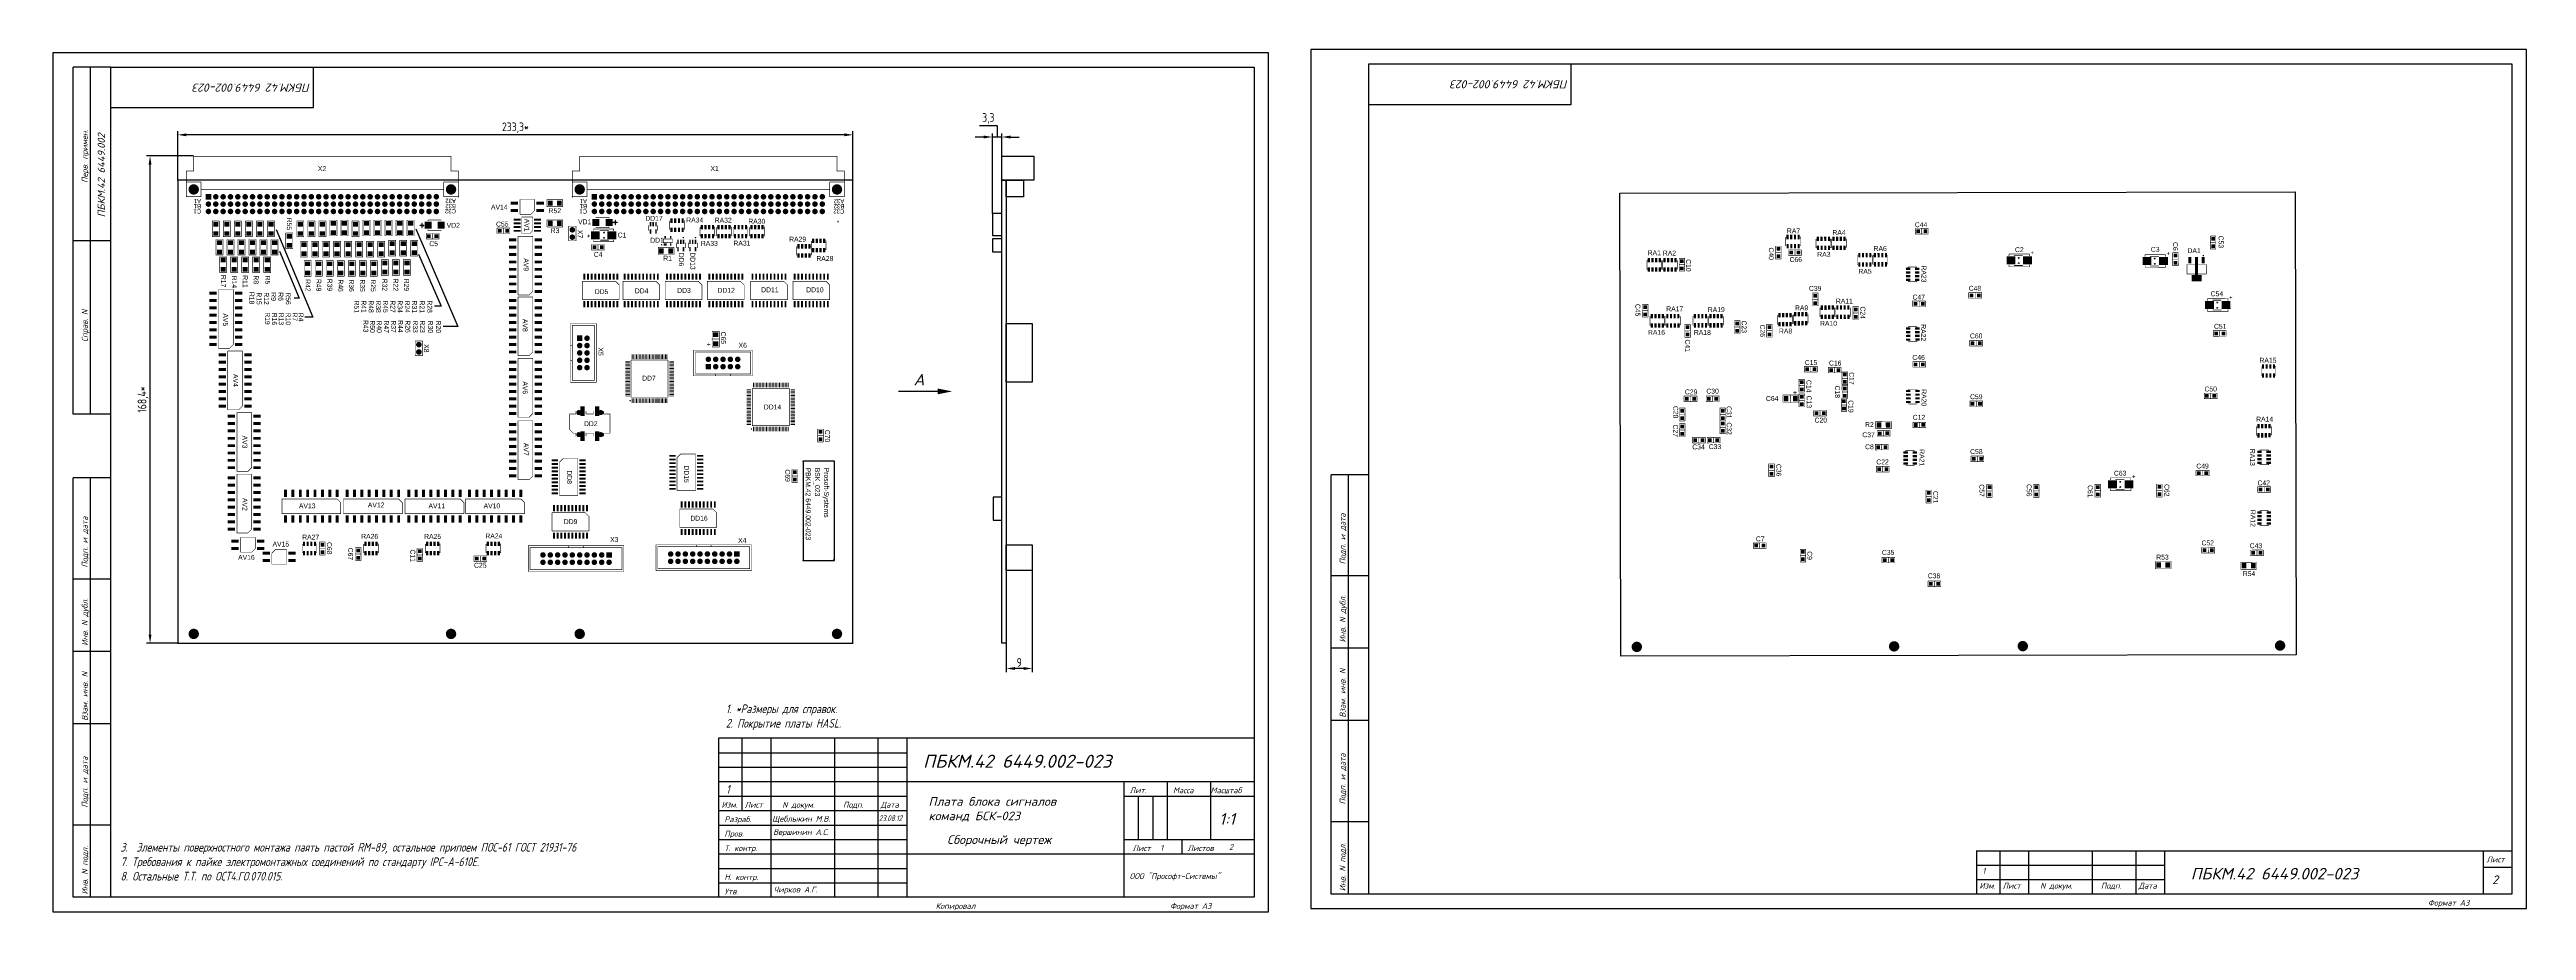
# Model space of a CAD drawing. Extents: x 24 to 880, y 1 to 306.
import ezdxf

# ---------------------------------------------------------------- set-up
doc = ezdxf.new("R2010")
doc.units = 0
doc.layers.get('0').update_dxf_attribs({"linetype": 'CONTINUOUS'})
doc.layers.get('DEFPOINTS').update_dxf_attribs({"linetype": 'CONTINUOUS'})
for name, color, linetype in [('BOARD', 7, 'CONTINUOUS'), ('BOT_PASTE', 9, 'CONTINUOUS'), ('BOT_SILK', 7, 'CONTINUOUS'), ('TOP', 7, 'CONTINUOUS'), ('TOP_SILK', 7, 'CONTINUOUS'), ('РАЗМЕРЫ', 7, 'CONTINUOUS'), ('РАМКА', 7, 'CONTINUOUS'), ('СИМВОЛЫ', 7, 'CONTINUOUS')]:
    doc.layers.add(name, color=color, linetype=linetype)
doc.styles.add('ADRF1', font='romans', dxfattribs={"oblique": 15})
doc.styles.add('ГОСТ_2_304', font='CS_Gost2304.shx')
doc.dimstyles.new('ГОСТ', dxfattribs={"dimscale": 0, "dimtxt": 3, "dimasz": 3, "dimexe": 1.25, "dimexo": 0, "dimtad": 1, "dimtoh": 1, "dimdec": 3, "dimtxsty": 'ГОСТ_2_304', "dimcen": 5, "dimazin": 3, "dimtfac": 0.75, "dimtdec": 4, "dimtmove": 0, "dimatfit": 3, "dimtolj": 1})

# ---------------------------------------------------------------- blocks, each defined once
blk = doc.blocks.new('РАМКА')
at = {"layer": 'РАМКА'}
for p, q in [((0, 297), (0, 0)), ((420, 297), (0, 297)), ((7, 172), (7, 292)), ((20, 292), (7, 292)), ((13, 172), (13, 292)), ((20, 292), (415, 292)), ((20, 5), (20, 292)), ((90, 278), (90, 292)), ((415, 292), (415, 5)), ((420, 0), (420, 297)), ((20, 278), (90, 278)), ((20, 232), (7, 232)), ((20, 172), (7, 172)), ((7, 5), (7, 150)), ((20, 150), (7, 150)), ((13, 5), (13, 150)), ((20, 115), (7, 115)), ((20, 90), (7, 90)), ((20, 65), (7, 65)), ((230, 60), (230, 5)), ((415, 60), (230, 60)), ((238, 60), (238, 35)), ((248, 60), (248, 5)), ((270, 60), (270, 5)), ((285, 60), (285, 5)), ((295, 60), (295, 5)), ((230, 55), (295, 55)), ((230, 50), (295, 50)), ((230, 45), (415, 45)), ((370, 45), (370, 5)), ((385, 45), (385, 25)), ((400, 45), (400, 25)), ((230, 40), (295, 40)), ((230, 35), (295, 35)), ((370, 40), (415, 40)), ((375, 40), (375, 25)), ((380, 40), (380, 25)), ((20, 30), (7, 30)), ((230, 30), (295, 30)), ((230, 25), (295, 25)), ((230, 20), (415, 20)), ((370, 25), (415, 25)), ((390, 25), (390, 20)), ((230, 15), (295, 15)), ((230, 10), (295, 10)), ((0, 0), (420, 0)), ((20, 5), (7, 5)), ((415, 5), (20, 5))]:
    blk.add_line(p, q, dxfattribs=at)
at = {"layer": 'РАМКА', "style": 'ADRF1', "oblique": 15}
for s, p in [('Перв. примен.', (12, 252)), ('Справ. N', (12, 197)), ('Подп. и дата', (12, 119)), ('Инв. N дубл.', (12, 92)), ('Взам. инв. N', (12, 66)), ('Подп. и дата', (12, 36)), ('Инв. N подл.', (12, 6))]:
    blk.add_text(s, height=2, rotation=90, dxfattribs=at).set_placement(p)
for s, p in [('Лит.', (372, 41)), ('Масса', (387, 41)), ('Масштаб', (400, 41)), ('Изм.', (231, 36)), ('Лист', (239, 36)), ('N докум.', (252, 36)), ('Подп.', (273, 36)), ('Дата', (286, 36)), ('Разраб.', (232, 31)), ('Пров.', (232, 26)), ('Т. контр.', (232, 21)), ('Лист', (373, 21)), ('Листов', (392, 21)), ('Н. контр.', (232, 11)), ('Утв.', (232, 6)), ('Копировал', (305, 1)), ('Формат A3', (386, 1))]:
    blk.add_text(s, height=2, dxfattribs=at).set_placement(p)
blk = doc.blocks.new('UNIT_DISC')
at = {"linetype": 'CONTINUOUS', "const_width": 0.5}
blk.add_lwpolyline([(0.25, 0, 1), (-0.25, 0, 1)], format="xyb", close=True, dxfattribs=at)
blk = doc.blocks.new('SHAPE_SQ_600_300_0_0_0_0')
blk.add_solid([(-0.762, -0.381), (0.762, -0.381), (-0.762, 0.381), (0.762, 0.381)])
blk = doc.blocks.new('SHAPE_EL_750_750_0_0_0_0')
at = {"xscale": 1.905, "yscale": 1.905, "zscale": 1.905}
blk.add_blockref('UNIT_DISC', (0, 0), dxfattribs=at)
blk = doc.blocks.new('SHAPE_SQ_850_250_0_0_0_0')
blk.add_solid([(-1.0795, -0.3175), (1.0795, -0.3175), (-1.0795, 0.3175), (1.0795, 0.3175)])
blk = doc.blocks.new('SHAPE_SQ_708_629_0_0_0_0')
blk.add_solid([(-0.9, -0.8), (0.9, -0.8), (-0.9, 0.8), (0.9, 0.8)])
blk = doc.blocks.new('SHAPE_EL_1409_1409_0_0_0_0')
at = {"xscale": 3.581, "yscale": 3.581, "zscale": 3.581}
blk.add_blockref('UNIT_DISC', (0, 0), dxfattribs=at)
blk = doc.blocks.new('SHAPE_SQ_629_110_0_0_0_0')
blk.add_solid([(-0.8, -0.1397), (0.8, -0.1397), (-0.8, 0.1397), (0.8, 0.1397)])
blk = doc.blocks.new('SHAPE_SQ_500_500_0_0_0_0')
blk.add_solid([(-0.635, -0.635), (0.635, -0.635), (-0.635, 0.635), (0.635, 0.635)])
blk = doc.blocks.new('SHAPE_SQ_750_750_0_0_0_0')
blk.add_solid([(-0.9525, -0.9525), (0.9525, -0.9525), (-0.9525, 0.9525), (0.9525, 0.9525)])
blk = doc.blocks.new('SHAPE_SQ_590_196_0_0_0_0')
blk.add_solid([(-0.75, -0.25), (0.75, -0.25), (-0.75, 0.25), (0.75, 0.25)])
blk = doc.blocks.new('SHAPE_SQ_200_300_0_0_0_0')
blk.add_solid([(-0.254, -0.381), (0.254, -0.381), (-0.254, 0.381), (0.254, 0.381)])
blk = doc.blocks.new('SHAPE_SQ_300_400_0_0_0_0')
blk.add_solid([(-0.381, -0.508), (0.381, -0.508), (-0.381, 0.508), (0.381, 0.508)])
blk = doc.blocks.new('SHAPE_SQ_960_960_0_0_0_0')
blk.add_solid([(-1.2192, -1.2192), (1.2192, -1.2192), (-1.2192, 1.2192), (1.2192, 1.2192)])
blk = doc.blocks.new('SHAPE_SQ_1200_1100_0_0_0_0')
blk.add_solid([(-1.524, -1.397), (1.524, -1.397), (-1.524, 1.397), (1.524, 1.397)])
blk = doc.blocks.new('SHAPE_SQ_1000_400_0_0_0_0')
blk.add_solid([(-1.27, -0.508), (1.27, -0.508), (-1.27, 0.508), (1.27, 0.508)])
blk = doc.blocks.new('SHAPE_SQ_950_250_0_0_0_0')
blk.add_solid([(-1.2065, -0.3175), (1.2065, -0.3175), (-1.2065, 0.3175), (1.2065, 0.3175)])
blk = doc.blocks.new('SHAPE_EL_690_690_0_0_0_0')
at = {"xscale": 1.7526, "yscale": 1.7526, "zscale": 1.7526}
blk.add_blockref('UNIT_DISC', (0, 0), dxfattribs=at)
blk = doc.blocks.new('SHAPE_SQ_1300_600_0_0_0_0')
blk.add_solid([(-1.651, -0.762), (1.651, -0.762), (-1.651, 0.762), (1.651, 0.762)])
blk = doc.blocks.new('*D1633')
at = {"layer": 'DEFPOINTS', "color": 0}
for p in [(68.53175, 276.5), (68.53175, 260.80175), (301.83075, 260.80175)]:
    blk.add_point(p, dxfattribs=at)
at = {"layer": 'РАЗМЕРЫ', "color": 0}
for p, q in [((68.53175, 260.80175), (68.53175, 277.75)), ((298.83075, 276.5), (71.53175, 276.5)), ((301.83075, 260.80175), (301.83075, 277.75))]:
    blk.add_line(p, q, dxfattribs=at)
for points in [[(71.53175, 277), (71.53175, 276), (68.53175, 276.5)], [(298.83075, 276), (298.83075, 277), (301.83075, 276.5)]]:
    blk.add_solid(points, dxfattribs=at)
at = {"layer": 'РАЗМЕРЫ', "color": 0, "linetype": 'CONTINUOUS', "insert": (185.18125, 278.925), "char_height": 3, "attachment_point": 5, "style": 'ГОСТ_2_304'}
blk.add_mtext('\\A1;233,3*', dxfattribs=at)
blk = doc.blocks.new('*D1637')
at = {"layer": 'DEFPOINTS', "color": 0}
for p in [(354.78, 125.91), (363.78, 125.91), (354.78, 92)]:
    blk.add_point(p, dxfattribs=at)
at = {"layer": 'РАЗМЕРЫ', "color": 0}
for p, q in [((354.78, 125.91), (354.78, 90.75)), ((363.78, 125.91), (363.78, 90.75)), ((360.78, 92), (357.78, 92))]:
    blk.add_line(p, q, dxfattribs=at)
for points in [[(357.78, 92.5), (357.78, 91.5), (354.78, 92)], [(360.78, 91.5), (360.78, 92.5), (363.78, 92)]]:
    blk.add_solid(points, dxfattribs=at)
at = {"layer": 'РАЗМЕРЫ', "color": 0, "linetype": 'CONTINUOUS', "insert": (359.28, 94.12), "char_height": 3, "attachment_point": 5, "style": 'ГОСТ_2_304'}
blk.add_mtext('\\A1;9', dxfattribs=at)
blk = doc.blocks.new('*D1639')
at = {"layer": 'DEFPOINTS', "color": 0}
for p in [(58.975, 269.1865), (74, 269.1865), (68.5, 100.75)]:
    blk.add_point(p, dxfattribs=at)
at = {"layer": 'РАЗМЕРЫ', "color": 0}
for p, q in [((74, 269.1865), (57.725, 269.1865)), ((58.975, 103.75), (58.975, 266.1865)), ((68.5, 100.75), (57.725, 100.75))]:
    blk.add_line(p, q, dxfattribs=at)
for points in [[(59.475, 266.1865), (58.475, 266.1865), (58.975, 269.1865)], [(58.475, 103.75), (59.475, 103.75), (58.975, 100.75)]]:
    blk.add_solid(points, dxfattribs=at)
at = {"layer": 'РАЗМЕРЫ', "color": 0, "linetype": 'CONTINUOUS', "insert": (56.55, 184.96825), "char_height": 3, "attachment_point": 5, "rotation": 90, "style": 'ГОСТ_2_304'}
blk.add_mtext('\\A1;168,4*', dxfattribs=at)
blk = doc.blocks.new('*D1640')
at = {"layer": 'DEFPOINTS', "color": 0}
for p in [(350, 275.75), (350, 249.25), (353.25, 249.25)]:
    blk.add_point(p, dxfattribs=at)
at = {"layer": 'РАЗМЕРЫ', "color": 0}
for p, q in [((347, 275.75), (344, 275.75)), ((345.575, 279.7375), (351.625, 279.7375)), ((350, 249.25), (350, 277)), ((353.25, 275.75), (350, 275.75)), ((351.625, 279.7375), (351.625, 275.75)), ((353.25, 249.25), (353.25, 277)), ((356.25, 275.75), (359.25, 275.75))]:
    blk.add_line(p, q, dxfattribs=at)
for points in [[(347, 275.25), (347, 276.25), (350, 275.75)], [(356.25, 276.25), (356.25, 275.25), (353.25, 275.75)]]:
    blk.add_solid(points, dxfattribs=at)
at = {"layer": 'РАЗМЕРЫ', "color": 0, "linetype": 'CONTINUOUS', "insert": (348.6, 282.1625), "char_height": 3, "attachment_point": 5, "style": 'ГОСТ_2_304'}
blk.add_mtext('\\A1;3,3', dxfattribs=at)
blk = doc.blocks.new('SHAPE_SQ_413_846_0_0_0_0')
blk.add_solid([(-0.525, -1.075), (0.525, -1.075), (-0.525, 1.075), (0.525, 1.075)])
blk = doc.blocks.new('SHAPE_SQ_1338_846_0_0_0_0')
blk.add_solid([(-1.7, -1.075), (1.7, -1.075), (-1.7, 1.075), (1.7, 1.075)])
blk = doc.blocks.new('SHAPE_SQ_413_2700_0_0_0_0')
blk.add_solid([(-0.525, -3.429), (0.525, -3.429), (-0.525, 3.429), (0.525, 3.429)])

msp = doc.modelspace()

# ---------------------------------------------------------------- linework, layer by layer
at = {"linetype": 'CONTINUOUS'}
for centre, radius, start, end in [((800.0803, 256.7834), 0.0317, 90.1183792, 270.1183792), ((800.0803, 256.7834), 0.0317, 90.1183792, 270.1183792), ((800.0803, 256.7834), 0.00635, 90.1183792, 270.1183792), ((800.0803, 256.7834), 0.00635, 90.1183792, 270.1183792), ((800.0803, 256.7834), 0.0317, 270.1183792, 90.1183792), ((800.0803, 256.7834), 0.0317, 270.1183792, 90.1183792), ((800.0803, 256.7834), 0.00635, 270.1183792, 90.1183792), ((800.0803, 256.7834), 0.00635, 270.1183792, 90.1183792), ((566.7817, 256.3014), 0.0317, 90.1183792, 270.1183792), ((566.7817, 256.3014), 0.0317, 90.1183792, 270.1183792), ((566.7817, 256.3014), 0.00635, 90.1183792, 270.1183792), ((566.7817, 256.3014), 0.00635, 90.1183792, 270.1183792), ((566.7817, 256.3014), 0.0317, 270.1183792, 90.1183792), ((566.7817, 256.3014), 0.0317, 270.1183792, 90.1183792), ((566.7817, 256.3014), 0.00635, 270.1183792, 90.1183792), ((566.7817, 256.3014), 0.00635, 270.1183792, 90.1183792), ((567.1124, 96.2817), 0.0317, 90.1183792, 270.1183792), ((567.1124, 96.2817), 0.0317, 90.1183792, 270.1183792), ((567.1124, 96.2817), 0.00635, 90.1183792, 270.1183792), ((567.1124, 96.2817), 0.00635, 90.1183792, 270.1183792), ((567.1124, 96.2817), 0.0317, 270.1183792, 90.1183792), ((567.1124, 96.2817), 0.0317, 270.1183792, 90.1183792), ((567.1124, 96.2817), 0.00635, 270.1183792, 90.1183792), ((567.1124, 96.2817), 0.00635, 270.1183792, 90.1183792), ((800.4109, 96.7638), 0.0317, 90.1183792, 270.1183792), ((800.4109, 96.7638), 0.0317, 90.1183792, 270.1183792), ((800.4109, 96.7638), 0.00635, 90.1183792, 270.1183792), ((800.4109, 96.7638), 0.00635, 90.1183792, 270.1183792), ((800.4109, 96.7638), 0.0317, 270.1183792, 90.1183792), ((800.4109, 96.7638), 0.0317, 270.1183792, 90.1183792), ((800.4109, 96.7638), 0.00635, 270.1183792, 90.1183792), ((800.4109, 96.7638), 0.00635, 270.1183792, 90.1183792)]:
    msp.add_arc(centre, radius, start, end, dxfattribs=at)
at = {"layer": 'BOARD', "linetype": 'CONTINUOUS'}
for p, q in [((566.7817, 256.3014), (800.0803, 256.7834)), ((566.7817, 256.3014), (800.0803, 256.7834)), ((800.0803, 256.7834), (800.4109, 96.7638)), ((800.0803, 256.7834), (800.4109, 96.7638)), ((567.1124, 96.2817), (566.7817, 256.3014)), ((567.1124, 96.2817), (566.7817, 256.3014)), ((331.5, 187.7574), (317.5, 187.7574)), ((800.4109, 96.7638), (567.1124, 96.2817)), ((800.4109, 96.7638), (567.1124, 96.2817))]:
    msp.add_line(p, q, dxfattribs=at)
for points in [[(353.2847, 269.0775), (364.2847, 269.0775), (364.2847, 260.8025), (353.2847, 260.8025)], [(354.7847, 260.8025), (360.7847, 260.8025), (360.7847, 255.1075), (354.7847, 255.1075)]]:
    msp.add_lwpolyline(points, close=True, dxfattribs=at)
at = {"layer": 'BOARD'}
msp.add_solid([(331.0684, 186.8), (331.0684, 188.8), (336.0684, 187.8)], dxfattribs=at)
at = {"layer": 'BOT_SILK', "linetype": 'CONTINUOUS'}
for points, const_width in [([(624.0904, 241.0528), (624.2174, 241.053)], 0.2007), ([(624.0904, 241.0528), (624.0964, 238.1318)], 0.2007), ([(629.1701, 241.1903), (629.0431, 241.19)], 0.2007), ([(629.1701, 241.1903), (629.1764, 238.1423)], 0.2007), ([(634.5692, 240.4394), (634.6962, 240.4397)], 0.2007), ([(634.5755, 237.3914), (634.5692, 240.4394)], 0.2007), ([(639.6492, 240.4499), (639.5222, 240.4497)], 0.2007), ([(639.6552, 237.5289), (639.6492, 240.4499)], 0.2007), ([(639.9667, 240.4506), (640.0937, 240.4508)], 0.2007), ([(639.973, 237.4026), (639.9667, 240.4506)], 0.2007), ([(645.0466, 240.4611), (644.9196, 240.4608)], 0.2007), ([(645.0527, 237.5401), (645.0466, 240.4611)], 0.2007), ([(668.8516, 244.1298), (673.2966, 244.139)], 0.2007), ([(668.8516, 244.1298), (668.8556, 242.2248)], 0.2007), ([(668.8556, 242.2248), (673.3005, 242.234)], 0.2007), ([(671.0741, 244.1344), (671.078, 242.2294)], 0.2007), ([(673.2966, 244.139), (673.3005, 242.234)], 0.2007), ([(772.6798, 241.4868), (770.7748, 241.4828)], 0.2007), ([(770.7748, 241.4828), (770.784, 237.0379)], 0.2007), ([(772.6798, 241.4868), (772.689, 237.0418)], 0.2007), ([(576.1644, 233.0162), (576.2914, 233.0165)], 0.2007), ([(576.1707, 229.9683), (576.1644, 233.0162)], 0.2007), ([(581.2444, 233.0267), (581.1174, 233.0265)], 0.2007), ([(581.2504, 230.1057), (581.2444, 233.0267)], 0.2007), ([(581.5619, 233.0274), (581.6889, 233.0277)], 0.2007), ([(581.5682, 229.9794), (581.5619, 233.0274)], 0.2007), ([(586.6419, 233.0379), (586.5149, 233.0376)], 0.2007), ([(586.6479, 230.1169), (586.6419, 233.0379)], 0.2007), ([(587.2753, 233.8012), (589.1803, 233.8051)], 0.2007), ([(587.2845, 229.3562), (587.2753, 233.8012)], 0.2007), ([(587.2799, 231.5787), (589.1849, 231.5826)], 0.2007), ([(589.1895, 229.3601), (589.1803, 233.8051)], 0.2007), ([(622.5092, 238.0015), (620.6042, 237.9976)], 0.2007), ([(620.6042, 237.9976), (620.6134, 233.5526)], 0.2007), ([(622.5138, 235.779), (620.6088, 235.7751)], 0.2007), ([(622.5184, 233.5565), (620.6134, 233.5526)], 0.2007), ([(622.5092, 238.0015), (622.5184, 233.5565)], 0.2007), ([(624.0964, 238.1318), (624.2234, 238.1321)], 0.2007), ([(629.4968, 236.7459), (625.0518, 236.7368)], 0.2007), ([(625.0557, 234.8318), (625.0518, 236.7368)], 0.2007), ([(629.5007, 234.8409), (625.0557, 234.8318)], 0.2007), ([(627.2782, 234.8364), (627.2743, 236.7414)], 0.2007), ([(629.1764, 238.1423), (629.0494, 238.142)], 0.2007), ([(629.5007, 234.8409), (629.4968, 236.7459)], 0.2007), ([(634.5755, 237.3914), (634.7025, 237.3917)], 0.2007), ([(639.6552, 237.5289), (639.5282, 237.5287)], 0.2007), ([(639.973, 237.4026), (640.1, 237.4029)], 0.2007), ([(645.0527, 237.5401), (644.9257, 237.5398)], 0.2007), ([(648.8684, 234.754), (648.9954, 234.7542)], 0.2007), ([(648.8747, 231.706), (648.8684, 234.754)], 0.2007), ([(648.8747, 231.706), (649.0017, 231.7062)], 0.2007), ([(653.9484, 234.7645), (653.8214, 234.7642)], 0.2007), ([(653.9545, 231.8435), (653.8275, 231.8432)], 0.2007), ([(653.9545, 231.8435), (653.9484, 234.7645)], 0.2007), ([(654.2659, 234.7651), (654.3929, 234.7654)], 0.2007), ([(654.2722, 231.7171), (654.2659, 234.7651)], 0.2007), ([(654.2722, 231.7171), (654.3992, 231.7174)], 0.2007), ([(659.3459, 234.7756), (659.2189, 234.7753)], 0.2007), ([(659.352, 231.8546), (659.225, 231.8544)], 0.2007), ([(659.352, 231.8546), (659.3459, 234.7756)], 0.2007), ([(701.2549, 235.3067), (708.2399, 235.3211)], 0.2007), ([(701.2562, 234.6717), (701.2549, 235.3067)], 0.2007), ([(701.2641, 230.8617), (701.2628, 231.4967)], 0.2007), ([(705.874, 234.7627), (702.9941, 234.7568)], 0.25), ([(705.9411, 231.3329), (703.0611, 231.3269)], 0.25), ([(708.2399, 235.3211), (708.2412, 234.6861)], 0.2007), ([(708.2491, 230.8761), (708.2478, 231.5111)], 0.2007), ([(709.6391, 235.7015), (708.8391, 235.6999)], 0.2007), ([(709.2399, 235.3007), (709.2383, 236.1007)], 0.2007), ([(748.2455, 235.0863), (755.2305, 235.1007)], 0.2007), ([(748.2468, 234.4513), (748.2455, 235.0863)], 0.2007), ([(748.2547, 230.6413), (748.2533, 231.2763)], 0.2007), ([(752.8646, 234.5423), (749.9846, 234.5364)], 0.25), ([(752.9317, 231.1125), (750.0517, 231.1065)], 0.25), ([(755.2305, 235.1007), (755.2318, 234.4657)], 0.2007), ([(755.2396, 230.6557), (755.2383, 231.2907)], 0.2007), ([(756.6297, 235.4811), (755.8297, 235.4795)], 0.2007), ([(756.2305, 235.0803), (756.2288, 235.8803)], 0.2007), ([(757.7691, 235.741), (759.6741, 235.7449)], 0.2007), ([(757.7783, 231.296), (757.7691, 235.741)], 0.2007), ([(757.7737, 233.5185), (759.6787, 233.5224)], 0.2007), ([(757.7783, 231.296), (759.6833, 231.2999)], 0.2007), ([(759.6833, 231.2999), (759.6741, 235.7449)], 0.2007), ([(769.3826, 231.675), (762.6826, 231.6611)], 0.2), ([(762.6826, 231.6611), (762.6893, 228.4111)], 0.2), ([(769.3826, 231.675), (769.3893, 228.425)], 0.2), ([(772.6844, 239.2643), (770.7794, 239.2604)], 0.2007), ([(772.689, 237.0418), (770.784, 237.0379)], 0.2007), ([(576.1707, 229.9683), (576.2977, 229.9685)], 0.2007), ([(581.2504, 230.1057), (581.1234, 230.1055)], 0.2007), ([(581.5682, 229.9794), (581.6952, 229.9797)], 0.2007), ([(586.6479, 230.1169), (586.5209, 230.1166)], 0.2007), ([(587.2845, 229.3562), (589.1895, 229.3601)], 0.2007), ([(666.3392, 230.7896), (669.3872, 230.7958)], 0.2007), ([(666.3392, 230.7896), (666.3394, 230.6626)], 0.2007), ([(666.4767, 225.7098), (666.4764, 225.8368)], 0.2007), ([(666.4767, 225.7098), (669.3977, 225.7159)], 0.2007), ([(669.3872, 230.7958), (669.3874, 230.6688)], 0.2007), ([(669.3977, 225.7159), (669.3974, 225.8429)], 0.2007), ([(701.2641, 230.8617), (708.2491, 230.8761)], 0.2007), ([(748.2547, 230.6413), (755.2396, 230.6557)], 0.2007), ([(769.3893, 228.425), (762.6893, 228.4111)], 0.2), ([(576.5131, 217.9039), (574.6081, 217.9)], 0.2007), ([(574.6081, 217.9), (574.6173, 213.455)], 0.2007), ([(576.5177, 215.6814), (574.6127, 215.6775)], 0.2007), ([(576.5131, 217.9039), (576.5223, 213.4589)], 0.2007), ([(621.2886, 214.0594), (621.4156, 214.0597)], 0.2007), ([(621.2949, 211.0114), (621.2886, 214.0594)], 0.2007), ([(626.3686, 214.0699), (626.2416, 214.0697)], 0.2007), ([(626.3747, 211.1489), (626.3686, 214.0699)], 0.2007), ([(626.6855, 214.3881), (626.8125, 214.3883)], 0.2007), ([(626.6918, 211.3401), (626.6855, 214.3881)], 0.2007), ([(631.7655, 214.3986), (631.6385, 214.3983)], 0.2007), ([(631.7715, 211.4776), (631.7655, 214.3986)], 0.2007), ([(635.2426, 221.8353), (633.3376, 221.8313)], 0.2007), ([(633.3376, 221.8313), (633.3468, 217.3864)], 0.2007), ([(635.2472, 219.6128), (633.3422, 219.6089)], 0.2007), ([(635.2518, 217.3903), (633.3468, 217.3864)], 0.2007), ([(635.2426, 221.8353), (635.2518, 217.3903)], 0.2007), ([(635.8884, 216.6296), (636.0154, 216.6299)], 0.2007), ([(635.8947, 213.5816), (635.8884, 216.6296)], 0.2007), ([(640.9684, 216.6401), (640.8414, 216.6398)], 0.2007), ([(640.9744, 213.7191), (640.9684, 216.6401)], 0.2007), ([(641.2859, 216.6408), (641.4129, 216.641)], 0.2007), ([(641.2921, 213.5928), (641.2859, 216.6408)], 0.2007), ([(646.3658, 216.6513), (646.2388, 216.651)], 0.2007), ([(646.3719, 213.7303), (646.3658, 216.6513)], 0.2007), ([(649.2224, 217.1017), (647.3174, 217.0977)], 0.2007), ([(647.3174, 217.0977), (647.3266, 212.6527)], 0.2007), ([(649.227, 214.8792), (647.322, 214.8752)], 0.2007), ([(649.2224, 217.1017), (649.2316, 212.6567)], 0.2007), ([(667.9509, 219.0454), (672.3959, 219.0545)], 0.2007), ([(667.9509, 219.0454), (667.9549, 217.1404)], 0.2007), ([(667.9549, 217.1404), (672.3999, 217.1495)], 0.2007), ([(670.1734, 219.0499), (670.1774, 217.145)], 0.2007), ([(672.3959, 219.0545), (672.3999, 217.1495)], 0.2007), ([(691.7575, 221.952), (687.3125, 221.9429)], 0.2007), ([(687.3164, 220.0379), (687.3125, 221.9429)], 0.2007), ([(691.7614, 220.0471), (687.3164, 220.0379)], 0.2007), ([(689.5389, 220.0425), (689.535, 221.9475)], 0.2007), ([(691.7614, 220.0471), (691.7575, 221.952)], 0.2007), ([(769.8669, 219.8909), (776.8519, 219.9054)], 0.2007), ([(769.8682, 219.2559), (769.8669, 219.8909)], 0.2007), ([(769.8761, 215.4459), (769.8748, 216.0809)], 0.2007), ([(769.8761, 215.4459), (776.8611, 215.4604)], 0.2007), ([(774.486, 219.347), (771.6061, 219.341)], 0.25), ([(774.5531, 215.9171), (771.6731, 215.9111)], 0.25), ([(776.8519, 219.9054), (776.8532, 219.2704)], 0.2007), ([(776.8611, 215.4604), (776.8598, 216.0954)], 0.2007), ([(778.2511, 220.2857), (777.4511, 220.2841)], 0.2007), ([(777.8519, 219.8849), (777.8503, 220.6849)], 0.2007), ([(576.5223, 213.4589), (574.6173, 213.455)], 0.2007), ([(577.1569, 213.6508), (577.2839, 213.651)], 0.2007), ([(577.1632, 210.6028), (577.1569, 213.6508)], 0.2007), ([(577.1632, 210.6028), (577.2902, 210.603)], 0.2007), ([(582.2369, 213.6612), (582.1099, 213.661)], 0.2007), ([(582.2429, 210.7403), (582.1159, 210.74)], 0.2007), ([(582.2429, 210.7403), (582.2369, 213.6612)], 0.2007), ([(582.5544, 213.6619), (582.6814, 213.6622)], 0.2007), ([(582.5607, 210.6139), (582.5544, 213.6619)], 0.2007), ([(582.5607, 210.6139), (582.6877, 210.6142)], 0.2007), ([(587.6344, 213.6724), (587.5074, 213.6721)], 0.2007), ([(587.6404, 210.7514), (587.5134, 210.7511)], 0.2007), ([(587.6404, 210.7514), (587.6344, 213.6724)], 0.2007), ([(589.2275, 210.9452), (591.1325, 210.9491)], 0.2007), ([(589.2367, 206.5002), (589.2275, 210.9452)], 0.2007), ([(589.2321, 208.7227), (591.1371, 208.7266)], 0.2007), ([(589.2367, 206.5002), (591.1417, 206.5041)], 0.2007), ([(591.1417, 206.5041), (591.1325, 210.9491)], 0.2007), ([(592.0794, 213.6816), (592.2064, 213.6818)], 0.2007), ([(592.0857, 210.6336), (592.0794, 213.6816)], 0.2007), ([(592.0857, 210.6336), (592.2127, 210.6339)], 0.2007), ([(597.1594, 213.6921), (597.0324, 213.6918)], 0.2007), ([(597.1654, 210.7711), (597.0384, 210.7708)], 0.2007), ([(597.1654, 210.7711), (597.1594, 213.6921)], 0.2007), ([(597.4768, 213.6927), (597.6038, 213.693)], 0.2007), ([(597.4831, 210.6447), (597.4768, 213.6927)], 0.2007), ([(597.4831, 210.6447), (597.6101, 210.645)], 0.2007), ([(602.5568, 213.7032), (602.4298, 213.703)], 0.2007), ([(602.5629, 210.7822), (602.4359, 210.782)], 0.2007), ([(602.5629, 210.7822), (602.5568, 213.7032)], 0.2007), ([(606.3698, 212.2506), (608.2748, 212.2545)], 0.2007), ([(606.379, 207.8056), (606.3698, 212.2506)], 0.2007), ([(606.3744, 210.0281), (608.2794, 210.032)], 0.2007), ([(606.379, 207.8056), (608.284, 207.8096)], 0.2007), ([(608.284, 207.8096), (608.2748, 212.2545)], 0.2007), ([(617.4849, 211.0036), (619.3899, 211.0075)], 0.2007), ([(617.4941, 206.5586), (617.4849, 211.0036)], 0.2007), ([(617.4895, 208.7811), (619.3945, 208.785)], 0.2007), ([(617.4941, 206.5586), (619.3991, 206.5625)], 0.2007), ([(619.3991, 206.5625), (619.3899, 211.0075)], 0.2007), ([(621.2949, 211.0114), (621.4219, 211.0117)], 0.2007), ([(626.3747, 211.1489), (626.2477, 211.1487)], 0.2007), ([(626.6918, 211.3401), (626.8188, 211.3404)], 0.2007), ([(631.7715, 211.4776), (631.6445, 211.4773)], 0.2007), ([(635.8947, 213.5816), (636.0217, 213.5819)], 0.2007), ([(640.9744, 213.7191), (640.8474, 213.7188)], 0.2007), ([(641.2921, 213.5928), (641.4191, 213.593)], 0.2007), ([(646.3719, 213.7303), (646.2449, 213.73)], 0.2007), ([(649.2316, 212.6567), (647.3266, 212.6527)], 0.2007), ([(666.3818, 210.1521), (669.4298, 210.1584)], 0.2007), ([(666.3818, 210.1521), (666.3821, 210.0251)], 0.2007), ([(669.4298, 210.1584), (669.4301, 210.0314)], 0.2007), ([(692.1091, 205.4427), (687.6641, 205.4336)], 0.2007), ([(687.668, 203.5286), (687.6641, 205.4336)], 0.2007), ([(689.8905, 203.5332), (689.8866, 205.4381)], 0.2007), ([(692.113, 203.5377), (692.1091, 205.4427)], 0.2007), ([(771.7949, 208.7824), (776.2399, 208.7916)], 0.2007), ([(771.7949, 208.7824), (771.7988, 206.8774)], 0.2007), ([(771.7988, 206.8774), (776.2438, 206.8866)], 0.2007), ([(774.0174, 208.787), (774.0213, 206.882)], 0.2007), ([(776.2399, 208.7916), (776.2438, 206.8866)], 0.2007), ([(666.5193, 205.0724), (666.519, 205.1994)], 0.2007), ([(666.5193, 205.0724), (669.4403, 205.0784)], 0.2007), ([(667.9942, 198.0904), (672.4392, 198.0996)], 0.2007), ([(667.9942, 198.0904), (667.9982, 196.1854)], 0.2007), ([(669.4403, 205.0784), (669.44, 205.2054)], 0.2007), ([(670.2167, 198.095), (670.2207, 196.19)], 0.2007), ([(672.4392, 198.0996), (672.4432, 196.1946)], 0.2007), ([(692.113, 203.5377), (687.668, 203.5286)], 0.2007), ([(630.5418, 191.9805), (628.6368, 191.9766)], 0.2007), ([(628.6368, 191.9766), (628.646, 187.5316)], 0.2007), ([(630.5464, 189.758), (628.6414, 189.7541)], 0.2007), ([(634.9776, 196.4347), (630.5326, 196.4255)], 0.2007), ([(630.5365, 194.5205), (630.5326, 196.4255)], 0.2007), ([(634.9815, 194.5297), (630.5365, 194.5205)], 0.2007), ([(630.5418, 191.9805), (630.551, 187.5355)], 0.2007), ([(632.759, 194.5251), (632.7551, 196.4301)], 0.2007), ([(634.9815, 194.5297), (634.9776, 196.4347)], 0.2007), ([(643.2332, 196.1342), (638.7882, 196.1251)], 0.2007), ([(638.7922, 194.2201), (638.7882, 196.1251)], 0.2007), ([(643.2372, 194.2292), (638.7922, 194.2201)], 0.2007), ([(641.0147, 194.2246), (641.0107, 196.1296)], 0.2007), ([(643.2372, 194.2292), (643.2332, 196.1342)], 0.2007), ([(645.459, 194.5513), (643.554, 194.5474)], 0.2007), ([(643.554, 194.5474), (643.5632, 190.1024)], 0.2007), ([(645.4636, 192.3288), (643.5586, 192.3249)], 0.2007), ([(645.4682, 190.1063), (643.5632, 190.1024)], 0.2007), ([(645.4688, 189.7888), (643.5638, 189.7849)], 0.2007), ([(643.5638, 189.7849), (643.573, 185.3399)], 0.2007), ([(645.459, 194.5513), (645.4682, 190.1063)], 0.2007), ([(645.4688, 189.7888), (645.478, 185.3439)], 0.2007), ([(666.4264, 188.5621), (669.4744, 188.5684)], 0.2007), ([(666.4264, 188.5621), (666.4267, 188.4351)], 0.2007), ([(667.9982, 196.1854), (672.4432, 196.1946)], 0.2007), ([(669.4744, 188.5684), (669.4747, 188.4414)], 0.2007), ([(788.3307, 196.307), (788.4577, 196.3073)], 0.2007), ([(788.3307, 196.307), (788.3367, 193.386)], 0.2007), ([(788.3367, 193.386), (788.4637, 193.3863)], 0.2007), ([(793.4104, 196.4445), (793.2834, 196.4443)], 0.2007), ([(793.4167, 193.3965), (793.2897, 193.3963)], 0.2007), ([(793.4104, 196.4445), (793.4167, 193.3965)], 0.2007), ([(589.2872, 182.0527), (587.3822, 182.0488)], 0.2007), ([(587.3822, 182.0488), (587.3914, 177.6038)], 0.2007), ([(589.2918, 179.8303), (587.3868, 179.8263)], 0.2007), ([(593.4062, 186.1888), (588.9612, 186.1796)], 0.2007), ([(588.9651, 184.2746), (588.9612, 186.1796)], 0.2007), ([(593.4101, 184.2838), (588.9651, 184.2746)], 0.2007), ([(589.2872, 182.0527), (589.2964, 177.6078)], 0.2007), ([(591.1876, 184.2792), (591.1837, 186.1842)], 0.2007), ([(593.4101, 184.2838), (593.4062, 186.1888)], 0.2007), ([(601.0262, 186.2045), (596.5812, 186.1953)], 0.2007), ([(596.5851, 184.2903), (596.5812, 186.1953)], 0.2007), ([(601.0301, 184.2995), (596.5851, 184.2903)], 0.2007), ([(598.8076, 184.2949), (598.8037, 186.1999)], 0.2007), ([(601.0301, 184.2995), (601.0262, 186.2045)], 0.2007), ([(601.3522, 182.0777), (603.2572, 182.0816)], 0.2007), ([(601.3614, 177.6327), (601.3522, 182.0777)], 0.2007), ([(601.3568, 179.8552), (603.2618, 179.8591)], 0.2007), ([(603.2664, 177.6366), (603.2572, 182.0816)], 0.2007), ([(628.4956, 186.528), (623.0855, 186.5168)], 0.2007), ([(623.0905, 184.0784), (623.0855, 186.5168)], 0.2007), ([(628.5007, 184.0896), (623.0905, 184.0784)], 0.2007), ([(625.7911, 186.2557), (625.7904, 186.5732)], 0.254), ([(625.7957, 184.0332), (625.7911, 186.2557)], 0.254), ([(628.5007, 184.0896), (628.4956, 186.528)], 0.2007), ([(630.551, 187.5355), (628.646, 187.5316)], 0.2007), ([(628.6473, 186.8966), (630.5523, 186.9005)], 0.2007), ([(628.6565, 182.4516), (628.6473, 186.8966)], 0.2007), ([(628.6519, 184.6741), (630.5569, 184.678)], 0.2007), ([(628.6565, 182.4516), (630.5615, 182.4555)], 0.2007), ([(630.5615, 182.4555), (630.5523, 186.9005)], 0.2007), ([(638.1841, 181.2013), (633.7391, 181.1921)], 0.2007), ([(633.743, 179.2871), (633.7391, 181.1921)], 0.2007), ([(635.9655, 179.2917), (635.9616, 181.1967)], 0.2007), ([(638.188, 179.2963), (638.1841, 181.2013)], 0.2007), ([(645.1605, 185.3432), (643.2555, 185.3393)], 0.2007), ([(643.2555, 185.3393), (643.2647, 180.8943)], 0.2007), ([(645.1651, 183.1207), (643.2601, 183.1168)], 0.2007), ([(645.1697, 180.8982), (643.2647, 180.8943)], 0.2007), ([(645.4734, 187.5663), (643.5684, 187.5624)], 0.2007), ([(645.478, 185.3439), (643.573, 185.3399)], 0.2007), ([(645.1605, 185.3432), (645.1697, 180.8982)], 0.2007), ([(666.5639, 183.4824), (666.5637, 183.6094)], 0.2007), ([(666.5639, 183.4824), (669.4849, 183.4884)], 0.2007), ([(669.4849, 183.4884), (669.4846, 183.6154)], 0.2007), ([(692.1524, 184.4878), (687.7074, 184.4786)], 0.2007), ([(687.7113, 182.5736), (687.7074, 184.4786)], 0.2007), ([(692.1563, 182.5828), (687.7113, 182.5736)], 0.2007), ([(689.9338, 182.5782), (689.9299, 184.4832)], 0.2007), ([(692.1563, 182.5828), (692.1524, 184.4878)], 0.2007), ([(768.6645, 187.1859), (773.1095, 187.1951)], 0.2007), ([(768.6645, 187.1859), (768.6684, 185.2809)], 0.2007), ([(768.6684, 185.2809), (773.1134, 185.2901)], 0.2007), ([(770.887, 187.1905), (770.8909, 185.2855)], 0.2007), ([(773.1095, 187.1951), (773.1134, 185.2901)], 0.2007), ([(589.2964, 177.6078), (587.3914, 177.6038)], 0.2007), ([(587.3934, 176.6513), (589.2984, 176.6553)], 0.2007), ([(587.4025, 172.2063), (587.3934, 176.6513)], 0.2007), ([(587.398, 174.4288), (589.3029, 174.4328)], 0.2007), ([(587.4025, 172.2063), (589.3075, 172.2103)], 0.2007), ([(589.3075, 172.2103), (589.2984, 176.6553)], 0.2007), ([(596.2932, 171.9072), (591.8482, 171.898)], 0.2007), ([(591.8521, 169.993), (591.8482, 171.898)], 0.2007), ([(594.0746, 169.9976), (594.0707, 171.9026)], 0.2007), ([(596.2971, 170.0022), (596.2932, 171.9072)], 0.2007), ([(596.9282, 171.9085), (601.3732, 171.9177)], 0.2007), ([(596.9282, 171.9085), (596.9321, 170.0035)], 0.2007), ([(599.1507, 171.9131), (599.1546, 170.0081)], 0.2007), ([(601.3614, 177.6327), (603.2664, 177.6366)], 0.2007), ([(601.3614, 177.6327), (603.2664, 177.6366)], 0.2007), ([(601.3705, 173.1877), (601.3614, 177.6327)], 0.2007), ([(601.366, 175.4102), (603.2709, 175.4141)], 0.2007), ([(601.3705, 173.1877), (603.2755, 173.1916)], 0.2007), ([(601.3732, 171.9177), (601.3771, 170.0127)], 0.2007), ([(603.2755, 173.1916), (603.2664, 177.6366)], 0.2007), ([(638.188, 179.2963), (633.743, 179.2871)], 0.2007), ([(655.1719, 177.3756), (660.5821, 177.3867)], 0.2007), ([(655.1719, 177.3756), (655.1769, 174.9372)], 0.2007), ([(655.1769, 174.9372), (660.5871, 174.9483)], 0.2007), ([(655.661, 174.2524), (660.106, 174.2616)], 0.2007), ([(655.661, 174.2524), (655.6649, 172.3474)], 0.2007), ([(655.6649, 172.3474), (660.1099, 172.3566)], 0.2007), ([(657.8835, 174.257), (657.8874, 172.352)], 0.2007), ([(660.106, 174.2616), (660.1099, 172.3566)], 0.2007), ([(660.5821, 177.3867), (660.5871, 174.9483)], 0.2007), ([(668.0375, 177.1354), (672.4825, 177.1446)], 0.2007), ([(668.0375, 177.1354), (668.0415, 175.2304)], 0.2007), ([(668.0415, 175.2304), (672.4865, 175.2396)], 0.2007), ([(670.26, 177.14), (670.264, 175.235)], 0.2007), ([(672.4825, 177.1446), (672.4865, 175.2396)], 0.2007), ([(786.7858, 175.6663), (786.9128, 175.6666)], 0.2007), ([(786.7921, 172.6183), (786.7858, 175.6663)], 0.2007), ([(786.7921, 172.6183), (786.9191, 172.6186)], 0.2007), ([(791.8658, 175.6768), (791.7388, 175.6765)], 0.2007), ([(791.8718, 172.7558), (791.7448, 172.7555)], 0.2007), ([(791.8718, 172.7558), (791.8658, 175.6768)], 0.2007), ([(596.2971, 170.0022), (591.8521, 169.993)], 0.2007), ([(596.9321, 170.0035), (601.3771, 170.0127)], 0.2007), ([(618.2197, 162.745), (620.1247, 162.7489)], 0.2007), ([(618.2288, 158.3), (618.2197, 162.745)], 0.2007), ([(620.1338, 158.3039), (620.1247, 162.7489)], 0.2007), ([(655.0358, 169.4886), (659.4808, 169.4977)], 0.2007), ([(655.0358, 169.4886), (655.0397, 167.5836)], 0.2007), ([(655.0397, 167.5836), (659.4847, 167.5928)], 0.2007), ([(657.2583, 169.4932), (657.2622, 167.5882)], 0.2007), ([(659.4808, 169.4977), (659.4847, 167.5928)], 0.2007), ([(665.5179, 167.2877), (668.5659, 167.294)], 0.2007), ([(665.5179, 167.2877), (665.5181, 167.1607)], 0.2007), ([(668.5659, 167.294), (668.5661, 167.167)], 0.2007), ([(692.5093, 165.4385), (688.0643, 165.4293)], 0.2007), ([(688.0682, 163.5243), (688.0643, 165.4293)], 0.2007), ([(692.5132, 163.5335), (688.0682, 163.5243)], 0.2007), ([(690.2907, 163.5289), (690.2868, 165.4339)], 0.2007), ([(692.5132, 163.5335), (692.5093, 165.4385)], 0.2007), ([(790.8031, 167.5466), (787.8821, 167.5405)], 0.2007), ([(787.8821, 167.5405), (787.8824, 167.4135)], 0.2007), ([(787.8926, 162.4605), (787.8923, 162.5875)], 0.2007), ([(790.8031, 167.5466), (790.8034, 167.4196)], 0.2007), ([(790.9406, 162.4668), (790.9403, 162.5938)], 0.2007), ([(618.2242, 160.5225), (620.1292, 160.5264)], 0.2007), ([(618.2288, 158.3), (620.1338, 158.3039)], 0.2007), ([(655.369, 161.8692), (659.814, 161.8784)], 0.2007), ([(655.369, 161.8692), (655.373, 159.9642)], 0.2007), ([(655.373, 159.9642), (659.818, 159.9734)], 0.2007), ([(657.5915, 161.8738), (657.5955, 159.9688)], 0.2007), ([(659.814, 161.8784), (659.818, 159.9734)], 0.2007), ([(665.6554, 162.208), (665.6551, 162.335)], 0.2007), ([(665.6554, 162.208), (668.5764, 162.214)], 0.2007), ([(668.5764, 162.214), (668.5761, 162.341)], 0.2007), ([(695.3871, 155.6019), (693.4821, 155.598)], 0.2007), ([(693.4821, 155.598), (693.4913, 151.153)], 0.2007), ([(695.3871, 155.6019), (695.3963, 151.1569)], 0.2007), ([(711.5795, 155.6354), (709.6745, 155.6314)], 0.2007), ([(709.6745, 155.6314), (709.6837, 151.1864)], 0.2007), ([(711.5795, 155.6354), (711.5887, 151.1904)], 0.2007), ([(732.852, 155.6793), (730.947, 155.6754)], 0.2007), ([(730.947, 155.6754), (730.9562, 151.2304)], 0.2007), ([(732.852, 155.6793), (732.8612, 151.2343)], 0.2007), ([(736.3399, 157.909), (743.3249, 157.9235)], 0.2007), ([(736.3412, 157.274), (736.3399, 157.909)], 0.2007), ([(736.3491, 153.464), (736.3478, 154.099)], 0.2007), ([(740.959, 157.3651), (738.079, 157.3591)], 0.25), ([(741.0261, 153.9352), (738.1461, 153.9292)], 0.25), ([(743.3249, 157.9235), (743.3262, 157.2885)], 0.2007), ([(743.3341, 153.4785), (743.3328, 154.1135)], 0.2007), ([(744.7241, 158.3038), (743.9241, 158.3022)], 0.2007), ([(744.3249, 157.903), (744.3233, 158.703)], 0.2007), ([(754.1245, 155.7233), (752.2195, 155.7193)], 0.2007), ([(752.2195, 155.7193), (752.2286, 151.2743)], 0.2007), ([(754.1245, 155.7233), (754.1336, 151.2783)], 0.2007), ([(765.8621, 160.51), (770.3071, 160.5192)], 0.2007), ([(765.8621, 160.51), (765.866, 158.605)], 0.2007), ([(765.866, 158.605), (770.311, 158.6142)], 0.2007), ([(768.0846, 160.5146), (768.0885, 158.6096)], 0.2007), ([(770.3071, 160.5192), (770.311, 158.6142)], 0.2007), ([(787.1464, 154.839), (791.5913, 154.8482)], 0.2007), ([(787.1464, 154.839), (787.1503, 152.934)], 0.2007), ([(790.9406, 162.4668), (787.8926, 162.4605)], 0.2007), ([(789.3688, 154.8436), (789.3728, 152.9386)], 0.2007), ([(791.5913, 154.8482), (791.5953, 152.9432)], 0.2007), ([(672.5311, 153.6497), (674.4361, 153.6536)], 0.2007), ([(672.5402, 149.2047), (672.5311, 153.6497)], 0.2007), ([(672.5357, 151.4272), (674.4407, 151.4311)], 0.2007), ([(672.5402, 149.2047), (674.4452, 149.2086)], 0.2007), ([(674.4452, 149.2086), (674.4361, 153.6536)], 0.2007), ([(695.3917, 153.3794), (693.4867, 153.3755)], 0.2007), ([(695.3963, 151.1569), (693.4913, 151.153)], 0.2007), ([(711.5841, 153.4129), (709.6791, 153.4089)], 0.2007), ([(711.5887, 151.1904), (709.6837, 151.1864)], 0.2007), ([(732.8566, 153.4568), (730.9516, 153.4529)], 0.2007), ([(732.8612, 151.2343), (730.9562, 151.2304)], 0.2007), ([(736.3491, 153.464), (743.3341, 153.4785)], 0.2007), ([(754.129, 153.5008), (752.2241, 153.4968)], 0.2007), ([(754.1336, 151.2783), (752.2286, 151.2743)], 0.2007), ([(787.1503, 152.934), (791.5953, 152.9432)], 0.2007), ([(790.8464, 146.5916), (787.9254, 146.5856)], 0.2007), ([(787.9254, 146.5856), (787.9257, 146.4586)], 0.2007), ([(790.8464, 146.5916), (790.8467, 146.4646)], 0.2007), ([(787.9359, 141.5056), (787.9356, 141.6326)], 0.2007), ([(790.9839, 141.5119), (787.9359, 141.5056)], 0.2007), ([(790.9839, 141.5119), (790.9836, 141.6389)], 0.2007), ([(617.3236, 135.4381), (612.8786, 135.4289)], 0.2007), ([(612.8825, 133.5239), (612.8786, 135.4289)], 0.2007), ([(617.3275, 133.5331), (612.8825, 133.5239)], 0.2007), ([(615.105, 133.5285), (615.1011, 135.4335)], 0.2007), ([(617.3275, 133.5331), (617.3236, 135.4381)], 0.2007), ([(630.9806, 133.2438), (629.0756, 133.2399)], 0.2007), ([(629.0756, 133.2399), (629.0848, 128.7949)], 0.2007), ([(630.9852, 131.0213), (629.0802, 131.0174)], 0.2007), ([(630.9898, 128.7988), (629.0848, 128.7949)], 0.2007), ([(630.9806, 133.2438), (630.9898, 128.7988)], 0.2007), ([(661.784, 130.4499), (657.339, 130.4407)], 0.2007), ([(657.3429, 128.5357), (657.339, 130.4407)], 0.2007), ([(661.7879, 128.5449), (657.3429, 128.5357)], 0.2007), ([(659.5654, 128.5403), (659.5615, 130.4453)], 0.2007), ([(661.7879, 128.5449), (661.784, 130.4499)], 0.2007), ([(751.7921, 128.9976), (757.2023, 129.0088)], 0.2007), ([(751.7921, 128.9976), (751.7971, 126.5592)], 0.2007), ([(757.2023, 129.0088), (757.2073, 126.5704)], 0.2007), ([(767.8222, 133.844), (772.2672, 133.8532)], 0.2007), ([(767.8222, 133.844), (767.8261, 131.939)], 0.2007), ([(767.8261, 131.939), (772.2711, 131.9482)], 0.2007), ([(770.0447, 133.8486), (770.0486, 131.9436)], 0.2007), ([(772.2672, 133.8532), (772.2711, 131.9482)], 0.2007), ([(786.7303, 128.7523), (781.3202, 128.7411)], 0.2007), ([(781.3252, 126.3027), (781.3202, 128.7411)], 0.2007), ([(784.6516, 132.9263), (789.0966, 132.9355)], 0.2007), ([(784.6516, 132.9263), (784.6556, 131.0213)], 0.2007), ([(784.6556, 131.0213), (789.1005, 131.0305)], 0.2007), ([(786.7354, 126.3139), (786.7303, 128.7523)], 0.2007), ([(786.8741, 132.9309), (786.8781, 131.0259)], 0.2007), ([(789.0966, 132.9355), (789.1005, 131.0305)], 0.2007), ([(677.676, 122.2277), (673.231, 122.2186)], 0.2007), ([(673.2349, 120.3136), (673.231, 122.2186)], 0.2007), ([(677.6799, 120.3227), (673.2349, 120.3136)], 0.2007), ([(675.4574, 120.3182), (675.4535, 122.2231)], 0.2007), ([(677.6799, 120.3227), (677.676, 122.2277)], 0.2007), ([(751.7971, 126.5592), (757.2073, 126.5704)], 0.2007), ([(786.7354, 126.3139), (781.3252, 126.3027)], 0.2007)]:
    msp.add_lwpolyline(points, dxfattribs=dict(at, const_width=const_width))
at = {"layer": 'BOT_SILK', "linetype": 'CONTINUOUS', "const_width": 0.25}
for points in [[(704.7727, 233.9405, -1), (704.3727, 233.9396, -1)], [(704.7765, 232.1305, -1), (704.3765, 232.1296, -1)], [(751.7633, 233.7201, -1), (751.3633, 233.7192, -1)], [(751.767, 231.9101, -1), (751.367, 231.9092, -1)], [(768.2012, 234.7725, -1), (768.4512, 234.773, -1)], [(773.3847, 218.5247, -1), (772.9847, 218.5239, -1)], [(773.3885, 216.7147, -1), (772.9885, 216.7139, -1)], [(739.8577, 156.5428, -1), (739.4577, 156.542, -1)], [(739.8615, 154.7328, -1), (739.4615, 154.732, -1)]]:
    msp.add_lwpolyline(points, format="xyb", close=True, dxfattribs=at)
at = {"layer": 'TOP', "linetype": 'CONTINUOUS'}
for points in [[(354.7845, 211.2216), (363.7845, 211.2216), (363.7845, 191.0019), (354.7845, 191.0019)], [(354.7845, 134.7513), (363.7845, 134.7513), (363.7845, 125.9144), (354.7845, 125.9144)]]:
    msp.add_lwpolyline(points, close=True, dxfattribs=at)
at = {"layer": 'TOP_SILK', "linetype": 'CONTINUOUS'}
for p, q in [((68.5317, 260.8018), (68.5317, 100.7818)), ((68.5317, 260.8018), (68.5317, 100.7818)), ((301.8308, 260.8018), (68.5317, 260.8018)), ((301.8308, 260.8018), (68.5317, 260.8018)), ((301.8308, 100.7818), (301.8308, 260.8018)), ((301.8308, 100.7818), (301.8308, 260.8018)), ((153.5413, 245.1399), (152.2713, 245.1399)), ((152.9063, 245.7749), (152.9063, 244.5049)), ((220.3325, 246.1975), (219.0625, 246.1975)), ((219.6975, 246.8325), (219.6975, 245.5625)), ((295.3538, 163.6468), (284.5588, 163.6468)), ((284.5588, 163.6468), (284.5588, 129.3568)), ((295.3538, 163.6468), (295.3538, 129.3568)), ((284.5588, 129.3568), (295.0363, 129.3568)), ((295.0363, 129.3568), (295.3538, 129.3568)), ((68.5317, 100.7818), (301.8308, 100.7818)), ((68.5317, 100.7818), (301.8308, 100.7818))]:
    msp.add_line(p, q, dxfattribs=at)
for points, const_width in [([(74.0562, 263.9768), (74.0562, 269.0568)], 0.2007), ([(74.0562, 269.0568), (162.9562, 269.0568)], 0.2007), ([(162.9562, 269.0568), (162.9562, 263.9768)], 0.2007), ([(207.4062, 263.9768), (207.4062, 269.0568)], 0.2007), ([(207.4062, 269.0568), (296.3062, 269.0568)], 0.2007), ([(296.3062, 269.0568), (296.3062, 263.9768)], 0.2007), ([(71.5162, 263.9768), (74.0562, 263.9768)], 0.2007), ([(71.5162, 255.0868), (71.5162, 263.9768)], 0.2007), ([(76.5963, 260.1668), (71.5162, 260.1668)], 0.2007), ([(76.5963, 257.6268), (76.5963, 260.1668)], 0.2007), ([(76.5963, 257.6268), (76.5963, 255.0868)], 0.2007), ([(160.4163, 257.6268), (76.5963, 257.6268)], 0.2007), ([(160.4163, 260.1668), (165.4962, 260.1668)], 0.2007), ([(160.4163, 257.6268), (160.4163, 260.1668)], 0.2007), ([(160.4163, 255.0868), (160.4163, 257.6268)], 0.2007), ([(162.9562, 263.9768), (165.4962, 263.9768)], 0.2007), ([(165.4962, 263.9768), (165.4962, 255.0868)], 0.2007), ([(204.8662, 263.9768), (207.4062, 263.9768)], 0.2007), ([(204.8662, 255.0868), (204.8662, 263.9768)], 0.2007), ([(209.9463, 260.1668), (204.8662, 260.1668)], 0.2007), ([(209.9463, 257.6268), (209.9463, 260.1668)], 0.2007), ([(209.9463, 257.6268), (209.9463, 255.0868)], 0.2007), ([(293.7663, 257.6268), (209.9463, 257.6268)], 0.2007), ([(293.7663, 257.6268), (293.7663, 260.1668)], 0.2007), ([(293.7663, 260.1668), (298.8462, 260.1668)], 0.2007), ([(293.7663, 255.0868), (293.7663, 257.6268)], 0.2007), ([(296.3062, 263.9768), (298.8462, 263.9768)], 0.2007), ([(298.8462, 263.9768), (298.8462, 255.0868)], 0.2007), ([(76.5963, 255.0868), (71.5162, 255.0868)], 0.2007), ([(165.4962, 255.0868), (160.4163, 255.0868)], 0.2007), ([(186.7688, 249.0543), (186.7688, 254.1343)], 0.2007), ([(186.7688, 254.1343), (191.8488, 254.1343)], 0.2007), ([(190.5788, 249.0543), (186.7688, 249.0543)], 0.2007), ([(187.4038, 248.1018), (191.2138, 248.1018)], 0.2007), ([(187.4038, 242.3868), (187.4038, 248.1018)], 0.2007), ([(191.8488, 250.3243), (190.5788, 249.0543)], 0.2007), ([(191.2138, 248.1018), (191.2138, 243.3393)], 0.2007), ([(191.8488, 254.1343), (191.8488, 250.3243)], 0.2007), ([(196.1287, 251.6451), (196.1287, 254.0835)], 0.2007), ([(201.5389, 254.0835), (196.1287, 254.0835)], 0.2007), ([(201.5389, 251.6451), (196.1287, 251.6451)], 0.2007), ([(201.5389, 251.6451), (201.5389, 254.0835)], 0.2007), ([(209.9463, 255.0868), (204.8662, 255.0868)], 0.2007), ([(298.8462, 255.0868), (293.7663, 255.0868)], 0.2007), ([(80.4571, 246.6794), (82.8955, 246.6794)], 0.2007), ([(80.4571, 241.2692), (80.4571, 246.6794)], 0.2007), ([(80.4571, 241.2692), (82.8955, 241.2692)], 0.2007), ([(81.7271, 234.9192), (81.7271, 240.3294)], 0.2007), ([(81.7271, 240.3294), (84.1655, 240.3294)], 0.2007), ([(82.8955, 241.2692), (82.8955, 246.6794)], 0.2007), ([(84.1655, 234.9192), (84.1655, 240.3294)], 0.2007), ([(84.2671, 246.6794), (86.7055, 246.6794)], 0.2007), ([(84.2671, 241.2692), (84.2671, 246.6794)], 0.2007), ([(84.2671, 241.2692), (86.7055, 241.2692)], 0.2007), ([(85.5371, 240.3294), (87.9755, 240.3294)], 0.2007), ([(85.5371, 234.9192), (85.5371, 240.3294)], 0.2007), ([(86.7055, 241.2692), (86.7055, 246.6794)], 0.2007), ([(87.9755, 234.9192), (87.9755, 240.3294)], 0.2007), ([(88.0771, 241.2692), (88.0771, 246.6794)], 0.2007), ([(88.0771, 246.6794), (90.5155, 246.6794)], 0.2007), ([(88.0771, 241.2692), (90.5155, 241.2692)], 0.2007), ([(89.3471, 234.9192), (89.3471, 240.3294)], 0.2007), ([(89.3471, 240.3294), (91.7855, 240.3294)], 0.2007), ([(90.5155, 241.2692), (90.5155, 246.6794)], 0.2007), ([(91.7855, 234.9192), (91.7855, 240.3294)], 0.2007), ([(91.8871, 246.6794), (94.3255, 246.6794)], 0.2007), ([(91.8871, 241.2692), (91.8871, 246.6794)], 0.2007), ([(91.8871, 241.2692), (94.3255, 241.2692)], 0.2007), ([(93.1571, 240.3294), (95.5955, 240.3294)], 0.2007), ([(93.1571, 234.9192), (93.1571, 240.3294)], 0.2007), ([(94.3255, 241.2692), (94.3255, 246.6794)], 0.2007), ([(95.5955, 234.9192), (95.5955, 240.3294)], 0.2007), ([(95.6971, 246.6794), (98.1355, 246.6794)], 0.2007), ([(95.6971, 241.2692), (95.6971, 246.6794)], 0.2007), ([(95.6971, 241.2692), (98.1355, 241.2692)], 0.2007), ([(96.9671, 240.3294), (99.4055, 240.3294)], 0.2007), ([(96.9671, 234.9192), (96.9671, 240.3294)], 0.2007), ([(98.1355, 241.2692), (98.1355, 246.6794)], 0.2007), ([(99.4055, 234.9192), (99.4055, 240.3294)], 0.2007), ([(99.5071, 246.6794), (101.9455, 246.6794)], 0.2007), ([(99.5071, 241.2692), (99.5071, 246.6794)], 0.2007), ([(99.5071, 241.2692), (101.9455, 241.2692)], 0.2007), ([(100.7771, 240.3294), (103.2155, 240.3294)], 0.2007), ([(100.7771, 234.9192), (100.7771, 240.3294)], 0.2007), ([(101.9455, 241.2692), (101.9455, 246.6794)], 0.2007), ([(103.2155, 234.9192), (103.2155, 240.3294)], 0.2007), ([(105.8571, 242.5519), (108.2955, 242.5519)], 0.2007), ([(105.8571, 237.1417), (105.8571, 242.5519)], 0.2007), ([(108.2955, 237.1417), (108.2955, 242.5519)], 0.2007), ([(109.6671, 246.6794), (112.1055, 246.6794)], 0.2007), ([(109.6671, 241.2692), (109.6671, 246.6794)], 0.2007), ([(109.6671, 241.2692), (112.1055, 241.2692)], 0.2007), ([(110.9371, 239.6944), (113.3755, 239.6944)], 0.2007), ([(110.9371, 234.2842), (110.9371, 239.6944)], 0.2007), ([(112.1055, 241.2692), (112.1055, 246.6794)], 0.2007), ([(113.3755, 234.2842), (113.3755, 239.6944)], 0.2007), ([(113.4771, 246.6794), (115.9155, 246.6794)], 0.2007), ([(113.4771, 241.2692), (113.4771, 246.6794)], 0.2007), ([(113.4771, 241.2692), (115.9155, 241.2692)], 0.2007), ([(114.7471, 234.2842), (114.7471, 239.6944)], 0.2007), ([(114.7471, 239.6944), (117.1855, 239.6944)], 0.2007), ([(115.9155, 241.2692), (115.9155, 246.6794)], 0.2007), ([(117.1855, 234.2842), (117.1855, 239.6944)], 0.2007), ([(117.2871, 246.6794), (119.7255, 246.6794)], 0.2007), ([(117.2871, 241.2692), (117.2871, 246.6794)], 0.2007), ([(117.2871, 241.2692), (119.7255, 241.2692)], 0.2007), ([(118.5571, 239.6944), (120.9955, 239.6944)], 0.2007), ([(118.5571, 234.2842), (118.5571, 239.6944)], 0.2007), ([(119.7255, 241.2692), (119.7255, 246.6794)], 0.2007), ([(120.9955, 234.2842), (120.9955, 239.6944)], 0.2007), ([(121.0971, 246.9969), (123.5355, 246.9969)], 0.2007), ([(121.0971, 241.5867), (121.0971, 246.9969)], 0.2007), ([(121.0971, 241.5867), (123.5355, 241.5867)], 0.2007), ([(122.3671, 234.2842), (122.3671, 239.6944)], 0.2007), ([(122.3671, 239.6944), (124.8055, 239.6944)], 0.2007), ([(123.5355, 241.5867), (123.5355, 246.9969)], 0.2007), ([(124.8055, 234.2842), (124.8055, 239.6944)], 0.2007), ([(124.9071, 246.9969), (127.3455, 246.9969)], 0.2007), ([(124.9071, 241.5867), (124.9071, 246.9969)], 0.2007), ([(124.9071, 241.5867), (127.3455, 241.5867)], 0.2007), ([(126.1771, 239.6944), (128.6155, 239.6944)], 0.2007), ([(126.1771, 234.2842), (126.1771, 239.6944)], 0.2007), ([(127.3455, 241.5867), (127.3455, 246.9969)], 0.2007), ([(128.6155, 234.2842), (128.6155, 239.6944)], 0.2007), ([(128.7171, 241.2692), (128.7171, 246.6794)], 0.2007), ([(128.7171, 246.6794), (131.1555, 246.6794)], 0.2007), ([(128.7171, 241.2692), (131.1555, 241.2692)], 0.2007), ([(129.9871, 234.2842), (129.9871, 239.6944)], 0.2007), ([(129.9871, 239.6944), (132.4255, 239.6944)], 0.2007), ([(131.1555, 241.2692), (131.1555, 246.6794)], 0.2007), ([(132.4255, 234.2842), (132.4255, 239.6944)], 0.2007), ([(132.5271, 246.9969), (134.9655, 246.9969)], 0.2007), ([(132.5271, 241.5867), (132.5271, 246.9969)], 0.2007), ([(132.5271, 241.5867), (134.9655, 241.5867)], 0.2007), ([(133.7971, 239.6944), (136.2355, 239.6944)], 0.2007), ([(133.7971, 234.2842), (133.7971, 239.6944)], 0.2007), ([(134.9655, 241.5867), (134.9655, 246.9969)], 0.2007), ([(136.2355, 234.2842), (136.2355, 239.6944)], 0.2007), ([(136.3371, 246.9969), (138.7755, 246.9969)], 0.2007), ([(136.3371, 241.5867), (136.3371, 246.9969)], 0.2007), ([(136.3371, 241.5867), (138.7755, 241.5867)], 0.2007), ([(137.6071, 239.6944), (140.0455, 239.6944)], 0.2007), ([(137.6071, 234.2842), (137.6071, 239.6944)], 0.2007), ([(138.7755, 241.5867), (138.7755, 246.9969)], 0.2007), ([(140.0455, 234.2842), (140.0455, 239.6944)], 0.2007), ([(140.1471, 246.9969), (142.5855, 246.9969)], 0.2007), ([(140.1471, 241.5867), (140.1471, 246.9969)], 0.2007), ([(140.1471, 241.5867), (142.5855, 241.5867)], 0.2007), ([(141.4171, 234.6017), (141.4171, 240.0119)], 0.2007), ([(141.4171, 240.0119), (143.8555, 240.0119)], 0.2007), ([(142.5855, 241.5867), (142.5855, 246.9969)], 0.2007), ([(143.8555, 234.6017), (143.8555, 240.0119)], 0.2007), ([(143.9571, 246.9969), (146.3955, 246.9969)], 0.2007), ([(143.9571, 241.5867), (143.9571, 246.9969)], 0.2007), ([(143.9571, 241.5867), (146.3955, 241.5867)], 0.2007), ([(145.2271, 240.0119), (147.6655, 240.0119)], 0.2007), ([(145.2271, 234.6017), (145.2271, 240.0119)], 0.2007), ([(146.3955, 241.5867), (146.3955, 246.9969)], 0.2007), ([(147.6655, 234.6017), (147.6655, 240.0119)], 0.2007), ([(147.7671, 246.9969), (150.2055, 246.9969)], 0.2007), ([(147.7671, 241.5867), (147.7671, 246.9969)], 0.2007), ([(147.7671, 241.5867), (150.2055, 241.5867)], 0.2007), ([(149.0371, 234.6017), (149.0371, 240.0119)], 0.2007), ([(149.0371, 240.0119), (151.4755, 240.0119)], 0.2007), ([(150.2055, 241.5867), (150.2055, 246.9969)], 0.2007), ([(151.4755, 234.6017), (151.4755, 240.0119)], 0.2007), ([(154.3838, 242.3868), (154.3838, 240.4818)], 0.2007), ([(154.3838, 242.3868), (158.8288, 242.3868)], 0.2007), ([(154.3838, 240.4818), (158.8288, 240.4818)], 0.2007), ([(155.0188, 247.0223), (155.0188, 246.7683)], 0.2007), ([(159.5908, 247.0223), (155.0188, 247.0223)], 0.2007), ([(155.0188, 243.7203), (155.0188, 243.4663)], 0.2007), ([(159.5908, 243.4663), (155.0188, 243.4663)], 0.2007), ([(156.6063, 242.3868), (156.6063, 240.4818)], 0.2007), ([(158.8288, 242.3868), (158.8288, 240.4818)], 0.2007), ([(178.8313, 244.2918), (183.2763, 244.2918)], 0.2007), ([(178.8313, 244.2918), (178.8313, 242.3868)], 0.2007), ([(178.8313, 242.3868), (183.2763, 242.3868)], 0.2007), ([(181.0538, 244.2918), (181.0538, 242.3868)], 0.2007), ([(183.2763, 244.2918), (183.2763, 242.3868)], 0.2007), ([(186.1338, 241.4343), (191.2138, 241.4343)], 0.2007), ([(186.1338, 221.1143), (186.1338, 241.4343)], 0.2007), ([(190.2613, 242.3868), (187.4038, 242.3868)], 0.2007), ([(191.2138, 243.3393), (190.2613, 242.3868)], 0.2007), ([(191.2138, 241.4343), (191.2138, 222.3843)], 0.2007), ([(196.1287, 244.6601), (196.1287, 247.0985)], 0.2007), ([(201.5389, 247.0985), (196.1287, 247.0985)], 0.2007), ([(201.5389, 244.6601), (196.1287, 244.6601)], 0.2007), ([(201.5389, 244.6601), (201.5389, 247.0985)], 0.2007), ([(203.5963, 244.9268), (206.1363, 244.9268)], 0.2007), ([(203.5963, 239.8468), (203.5963, 244.9268)], 0.2007), ([(206.1363, 239.8468), (203.5963, 239.8468)], 0.2007), ([(206.1363, 244.9268), (206.1363, 239.8468)], 0.2007), ([(210.1003, 241.5003), (210.9003, 241.5003)], 0.2007), ([(210.5003, 241.9003), (210.5003, 241.1003)], 0.2007), ([(212.1688, 243.9743), (212.1688, 243.3393)], 0.2007), ([(219.1538, 243.9743), (212.1688, 243.9743)], 0.2007), ([(212.1688, 239.5293), (212.1688, 240.1643)], 0.2007), ([(219.1538, 239.5293), (212.1688, 239.5293)], 0.2007), ([(212.9943, 247.9748), (217.5663, 247.9748)], 0.2007), ([(212.9943, 244.4188), (217.5663, 244.4188)], 0.2007), ([(214.4758, 243.5128), (217.3558, 243.5128)], 0.25), ([(214.5358, 240.0828), (217.4158, 240.0828)], 0.25), ([(217.5663, 247.7208), (217.5663, 247.9748)], 0.2007), ([(217.5663, 244.4188), (217.5663, 244.6728)], 0.2007), ([(219.1538, 243.9743), (219.1538, 243.3393)], 0.2007), ([(219.1538, 240.1643), (219.1538, 239.5293)], 0.2007), ([(231.2588, 243.4618), (231.2588, 245.1618)], 0.2), ([(234.3588, 245.1618), (234.3588, 243.4618)], 0.2), ([(236.2988, 239.2118), (236.2988, 240.4818)], 0.2007), ([(236.2988, 240.4818), (239.4738, 240.4818)], 0.2007), ([(238.5213, 246.7048), (238.6483, 246.7048)], 0.2007), ([(238.5213, 246.7048), (238.5213, 243.7838)], 0.2007), ([(238.5213, 243.7838), (238.6483, 243.7838)], 0.2007), ([(239.4738, 240.4818), (239.4738, 239.2118)], 0.2007), ([(243.6013, 246.8318), (243.4743, 246.8318)], 0.2007), ([(243.6013, 243.7838), (243.4743, 243.7838)], 0.2007), ([(243.6013, 246.8318), (243.6013, 243.7838)], 0.2007), ([(248.9988, 244.4823), (249.1258, 244.4823)], 0.2007), ([(248.9988, 244.4823), (248.9988, 241.5613)], 0.2007), ([(248.9988, 241.5613), (249.1258, 241.5613)], 0.2007), ([(254.0788, 244.6093), (253.9518, 244.6093)], 0.2007), ([(254.0788, 241.5613), (253.9518, 241.5613)], 0.2007), ([(254.0788, 244.6093), (254.0788, 241.5613)], 0.2007), ([(254.7138, 244.4823), (254.8408, 244.4823)], 0.2007), ([(254.7138, 244.4823), (254.7138, 241.5613)], 0.2007), ([(254.7138, 241.5613), (254.8408, 241.5613)], 0.2007), ([(259.7938, 244.6093), (259.6668, 244.6093)], 0.2007), ([(259.7938, 241.5613), (259.6668, 241.5613)], 0.2007), ([(259.7938, 244.6093), (259.7938, 241.5613)], 0.2007), ([(260.4288, 244.4823), (260.5558, 244.4823)], 0.2007), ([(260.4288, 244.4823), (260.4288, 241.5613)], 0.2007), ([(260.4288, 241.5613), (260.5558, 241.5613)], 0.2007), ([(265.5088, 244.6093), (265.3818, 244.6093)], 0.2007), ([(265.5088, 241.5613), (265.3818, 241.5613)], 0.2007), ([(265.5088, 244.6093), (265.5088, 241.5613)], 0.2007), ([(266.1438, 244.4823), (266.2708, 244.4823)], 0.2007), ([(266.1438, 244.4823), (266.1438, 241.5613)], 0.2007), ([(266.1438, 241.5613), (266.2708, 241.5613)], 0.2007), ([(271.2238, 244.6093), (271.0968, 244.6093)], 0.2007), ([(271.2238, 241.5613), (271.0968, 241.5613)], 0.2007), ([(271.2238, 244.6093), (271.2238, 241.5613)], 0.2007), ([(287.4163, 239.7198), (287.5433, 239.7198)], 0.2007), ([(287.4163, 239.7198), (287.4163, 236.7988)], 0.2007), ([(292.4963, 239.8468), (292.3693, 239.8468)], 0.2007), ([(292.4963, 239.8468), (292.4963, 236.7988)], 0.2007), ([(81.7271, 234.9192), (84.1655, 234.9192)], 0.2007), ([(82.9971, 234.2969), (85.4355, 234.2969)], 0.2007), ([(82.9971, 228.8867), (82.9971, 234.2969)], 0.2007), ([(85.4355, 228.8867), (85.4355, 234.2969)], 0.2007), ([(85.5371, 234.9192), (87.9755, 234.9192)], 0.2007), ([(86.8071, 234.2969), (89.2455, 234.2969)], 0.2007), ([(86.8071, 228.8867), (86.8071, 234.2969)], 0.2007), ([(89.2455, 228.8867), (89.2455, 234.2969)], 0.2007), ([(89.3471, 234.9192), (91.7855, 234.9192)], 0.2007), ([(90.6171, 234.2969), (93.0555, 234.2969)], 0.2007), ([(90.6171, 228.8867), (90.6171, 234.2969)], 0.2007), ([(93.0555, 228.8867), (93.0555, 234.2969)], 0.2007), ([(93.1571, 234.9192), (95.5955, 234.9192)], 0.2007), ([(94.4271, 234.2969), (96.8655, 234.2969)], 0.2007), ([(94.4271, 228.8867), (94.4271, 234.2969)], 0.2007), ([(96.8655, 228.8867), (96.8655, 234.2969)], 0.2007), ([(96.9671, 234.9192), (99.4055, 234.9192)], 0.2007), ([(98.2371, 234.2969), (100.6755, 234.2969)], 0.2007), ([(98.2371, 228.8867), (98.2371, 234.2969)], 0.2007), ([(100.6755, 228.8867), (100.6755, 234.2969)], 0.2007), ([(100.7771, 234.9192), (103.2155, 234.9192)], 0.2007), ([(105.8571, 237.1417), (108.2955, 237.1417)], 0.2007), ([(110.9371, 234.2842), (113.3755, 234.2842)], 0.2007), ([(112.2071, 233.0269), (114.6455, 233.0269)], 0.2007), ([(112.2071, 227.6167), (112.2071, 233.0269)], 0.2007), ([(114.6455, 227.6167), (114.6455, 233.0269)], 0.2007), ([(114.7471, 234.2842), (117.1855, 234.2842)], 0.2007), ([(116.0171, 227.6167), (116.0171, 233.0269)], 0.2007), ([(116.0171, 233.0269), (118.4555, 233.0269)], 0.2007), ([(118.4555, 227.6167), (118.4555, 233.0269)], 0.2007), ([(118.5571, 234.2842), (120.9955, 234.2842)], 0.2007), ([(119.8271, 233.0269), (122.2655, 233.0269)], 0.2007), ([(119.8271, 227.6167), (119.8271, 233.0269)], 0.2007), ([(122.2655, 227.6167), (122.2655, 233.0269)], 0.2007), ([(122.3671, 234.2842), (124.8055, 234.2842)], 0.2007), ([(123.6371, 233.0269), (126.0755, 233.0269)], 0.2007), ([(123.6371, 227.6167), (123.6371, 233.0269)], 0.2007), ([(126.0755, 227.6167), (126.0755, 233.0269)], 0.2007), ([(126.1771, 234.2842), (128.6155, 234.2842)], 0.2007), ([(127.4471, 233.0269), (129.8855, 233.0269)], 0.2007), ([(127.4471, 227.6167), (127.4471, 233.0269)], 0.2007), ([(129.8855, 227.6167), (129.8855, 233.0269)], 0.2007), ([(129.9871, 234.2842), (132.4255, 234.2842)], 0.2007), ([(131.2571, 233.0269), (133.6955, 233.0269)], 0.2007), ([(131.2571, 227.6167), (131.2571, 233.0269)], 0.2007), ([(133.6955, 227.6167), (133.6955, 233.0269)], 0.2007), ([(133.7971, 234.2842), (136.2355, 234.2842)], 0.2007), ([(135.0671, 233.0269), (137.5055, 233.0269)], 0.2007), ([(135.0671, 227.6167), (135.0671, 233.0269)], 0.2007), ([(137.5055, 227.6167), (137.5055, 233.0269)], 0.2007), ([(137.6071, 234.2842), (140.0455, 234.2842)], 0.2007), ([(138.8771, 233.3444), (141.3155, 233.3444)], 0.2007), ([(138.8771, 227.9342), (138.8771, 233.3444)], 0.2007), ([(141.3155, 227.9342), (141.3155, 233.3444)], 0.2007), ([(141.4171, 234.6017), (143.8555, 234.6017)], 0.2007), ([(142.6871, 227.9342), (142.6871, 233.3444)], 0.2007), ([(142.6871, 233.3444), (145.1255, 233.3444)], 0.2007), ([(145.1255, 227.9342), (145.1255, 233.3444)], 0.2007), ([(145.2271, 234.6017), (147.6655, 234.6017)], 0.2007), ([(146.4971, 233.3444), (148.9355, 233.3444)], 0.2007), ([(146.4971, 227.9342), (146.4971, 233.3444)], 0.2007), ([(148.9355, 227.9342), (148.9355, 233.3444)], 0.2007), ([(149.0371, 234.6017), (151.4755, 234.6017)], 0.2007), ([(215.9788, 238.5768), (211.5338, 238.5768)], 0.2007), ([(211.5338, 236.6718), (211.5338, 238.5768)], 0.2007), ([(215.9788, 236.6718), (211.5338, 236.6718)], 0.2007), ([(213.7563, 236.6718), (213.7563, 238.5768)], 0.2007), ([(215.9788, 236.6718), (215.9788, 238.5768)], 0.2007), ([(234.5462, 237.5735), (234.5462, 235.1351)], 0.2007), ([(234.5462, 237.5735), (239.9564, 237.5735)], 0.2007), ([(234.5462, 235.1351), (239.9564, 235.1351)], 0.2007), ([(239.4738, 239.2118), (236.2988, 239.2118)], 0.2007), ([(239.9564, 237.5735), (239.9564, 235.1351)], 0.2007), ([(240.7838, 237.4293), (240.7838, 239.1293)], 0.2), ([(243.8838, 239.1293), (243.8838, 237.4293)], 0.2), ([(244.9113, 237.4293), (244.9113, 239.1293)], 0.2), ([(248.0113, 239.1293), (248.0113, 237.4293)], 0.2), ([(282.3363, 237.8148), (282.4633, 237.8148)], 0.2007), ([(282.3363, 237.8148), (282.3363, 234.8938)], 0.2007), ([(282.3363, 234.8938), (282.4633, 234.8938)], 0.2007), ([(287.4163, 237.9418), (287.2893, 237.9418)], 0.2007), ([(287.4163, 234.8938), (287.2893, 234.8938)], 0.2007), ([(287.4163, 237.9418), (287.4163, 234.8938)], 0.2007), ([(287.4163, 236.7988), (287.5433, 236.7988)], 0.2007), ([(292.4963, 236.7988), (292.3693, 236.7988)], 0.2007), ([(82.6288, 223.0193), (87.7088, 223.0193)], 0.2007), ([(82.6288, 202.6993), (82.6288, 223.0193)], 0.2007), ([(82.9971, 228.8867), (85.4355, 228.8867)], 0.2007), ([(86.8071, 228.8867), (89.2455, 228.8867)], 0.2007), ([(87.7088, 223.0193), (87.7088, 203.9693)], 0.2007), ([(90.6171, 228.8867), (93.0555, 228.8867)], 0.2007), ([(94.4271, 228.8867), (96.8655, 228.8867)], 0.2007), ([(98.2371, 228.8867), (100.6755, 228.8867)], 0.2007), ([(112.2071, 227.6167), (114.6455, 227.6167)], 0.2007), ([(116.0171, 227.6167), (118.4555, 227.6167)], 0.2007), ([(119.8271, 227.6167), (122.2655, 227.6167)], 0.2007), ([(123.6371, 227.6167), (126.0755, 227.6167)], 0.2007), ([(127.4471, 227.6167), (129.8855, 227.6167)], 0.2007), ([(131.2571, 227.6167), (133.6955, 227.6167)], 0.2007), ([(135.0671, 227.6167), (137.5055, 227.6167)], 0.2007), ([(138.8771, 227.9342), (141.3155, 227.9342)], 0.2007), ([(142.6871, 227.9342), (145.1255, 227.9342)], 0.2007), ([(146.4971, 227.9342), (148.9355, 227.9342)], 0.2007), ([(208.3588, 219.5268), (208.3588, 225.8768)], 0.2007), ([(208.3588, 225.8768), (219.7888, 225.8768)], 0.2007), ([(219.7888, 225.8768), (221.0588, 224.6068)], 0.2007), ([(221.0588, 224.6068), (221.0588, 219.5268)], 0.2007), ([(222.3288, 219.5268), (222.3288, 225.8768)], 0.2007), ([(222.3288, 225.8768), (233.7588, 225.8768)], 0.2007), ([(233.7588, 225.8768), (235.0288, 224.6068)], 0.2007), ([(235.0288, 224.6068), (235.0288, 219.5268)], 0.2007), ([(236.9338, 219.5268), (236.9338, 225.8768)], 0.2007), ([(236.9338, 225.8768), (248.3638, 225.8768)], 0.2007), ([(248.3638, 225.8768), (249.6338, 224.6068)], 0.2007), ([(249.6338, 224.6068), (249.6338, 219.5268)], 0.2007), ([(251.5388, 225.8768), (262.9688, 225.8768)], 0.2007), ([(251.5388, 219.5268), (251.5388, 225.8768)], 0.2007), ([(262.9688, 225.8768), (264.2388, 224.6068)], 0.2007), ([(264.2388, 224.6068), (264.2388, 219.5268)], 0.2007), ([(266.4613, 219.5268), (266.4613, 225.8768)], 0.2007), ([(266.4613, 225.8768), (277.8913, 225.8768)], 0.2007), ([(277.8913, 225.8768), (279.1613, 224.6068)], 0.2007), ([(279.1613, 224.6068), (279.1613, 219.5268)], 0.2007), ([(281.0663, 219.5268), (281.0663, 225.8768)], 0.2007), ([(281.0663, 225.8768), (292.4963, 225.8768)], 0.2007), ([(292.4963, 225.8768), (293.7663, 224.6068)], 0.2007), ([(293.7663, 224.6068), (293.7663, 219.5268)], 0.2007), ([(189.9438, 221.1143), (186.1338, 221.1143)], 0.2007), ([(186.1338, 220.4793), (191.2138, 220.4793)], 0.2007), ([(186.1338, 200.1593), (186.1338, 220.4793)], 0.2007), ([(191.2138, 222.3843), (189.9438, 221.1143)], 0.2007), ([(191.2138, 220.4793), (191.2138, 201.4293)], 0.2007), ([(221.0588, 219.5268), (208.3588, 219.5268)], 0.2007), ([(235.0288, 219.5268), (222.3288, 219.5268)], 0.2007), ([(249.6338, 219.5268), (236.9338, 219.5268)], 0.2007), ([(264.2388, 219.5268), (251.5388, 219.5268)], 0.2007), ([(279.1613, 219.5268), (266.4613, 219.5268)], 0.2007), ([(293.7663, 219.5268), (281.0663, 219.5268)], 0.2007), ([(204.2313, 211.2718), (213.1213, 211.2718)], 0.2007), ([(204.2313, 190.9518), (204.2313, 211.2718)], 0.2007), ([(212.4863, 210.6368), (204.8662, 210.6368)], 0.2007), ([(204.8662, 210.6368), (204.8662, 191.5868)], 0.2007), ([(212.4863, 191.5868), (212.4863, 210.6368)], 0.2007), ([(213.1213, 211.2718), (213.1213, 190.9518)], 0.2007), ([(253.1263, 205.8743), (255.3488, 205.8743)], 0.254), ([(253.1771, 208.5794), (255.6155, 208.5794)], 0.2007), ([(253.1771, 203.1692), (253.1771, 208.5794)], 0.2007), ([(255.3488, 205.8743), (255.6663, 205.8743)], 0.254), ([(255.6155, 203.1692), (255.6155, 208.5794)], 0.2007), ([(86.4388, 202.6993), (82.6288, 202.6993)], 0.2007), ([(85.8038, 181.4268), (85.8038, 201.7468)], 0.2007), ([(85.8038, 201.7468), (90.8838, 201.7468)], 0.2007), ([(87.7088, 203.9693), (86.4388, 202.6993)], 0.2007), ([(90.8838, 201.7468), (90.8838, 182.6968)], 0.2007), ([(150.5738, 205.2393), (153.1138, 205.2393)], 0.2007), ([(150.5738, 200.1593), (150.5738, 205.2393)], 0.2007), ([(153.1138, 200.1593), (150.5738, 200.1593)], 0.2007), ([(153.1138, 205.2393), (153.1138, 200.1593)], 0.2007), ([(189.9438, 200.1593), (186.1338, 200.1593)], 0.2007), ([(186.1338, 199.2068), (191.2138, 199.2068)], 0.2007), ([(186.1338, 178.8868), (186.1338, 199.2068)], 0.2007), ([(191.2138, 201.4293), (189.9438, 200.1593)], 0.2007), ([(191.2138, 199.2068), (191.2138, 180.1568)], 0.2007), ([(204.8662, 203.6518), (204.2313, 203.6518)], 0.2007), ([(204.8662, 198.5718), (204.2313, 198.5718)], 0.2007), ([(225.1362, 185.8217), (225.1362, 198.6218)], 0.2), ([(237.9362, 198.6218), (225.1362, 198.6218)], 0.2), ([(237.9362, 185.8217), (237.9362, 198.6218)], 0.2), ([(246.7763, 193.1743), (246.7763, 202.0643)], 0.2007), ([(246.7763, 202.0643), (267.0963, 202.0643)], 0.2007), ([(247.4113, 201.4293), (247.4113, 193.8093)], 0.2007), ([(266.4613, 201.4293), (247.4113, 201.4293)], 0.2007), ([(253.1771, 203.1692), (255.6155, 203.1692)], 0.2007), ([(266.4613, 193.8093), (266.4613, 201.4293)], 0.2007), ([(267.0963, 202.0643), (267.0963, 193.1743)], 0.2007), ([(213.1213, 190.9518), (204.2313, 190.9518)], 0.2007), ([(204.8662, 191.5868), (212.4863, 191.5868)], 0.2007), ([(267.0963, 193.1743), (246.7763, 193.1743)], 0.2007), ([(247.4113, 193.8093), (266.4613, 193.8093)], 0.2007), ([(254.3963, 193.8093), (254.3963, 193.1743)], 0.2007), ([(259.4763, 193.8093), (259.4763, 193.1743)], 0.2007), ([(267.0462, 175.9792), (267.0462, 188.7793)], 0.2), ([(279.8462, 188.7793), (267.0462, 188.7793)], 0.2), ([(279.8462, 175.9792), (279.8462, 188.7793)], 0.2), ([(89.6138, 181.4268), (85.8038, 181.4268)], 0.2007), ([(88.9788, 160.1543), (88.9788, 180.4743)], 0.2007), ([(88.9788, 180.4743), (94.0588, 180.4743)], 0.2007), ([(90.8838, 182.6968), (89.6138, 181.4268)], 0.2007), ([(94.0588, 180.4743), (94.0588, 161.4243)], 0.2007), ([(191.2138, 180.1568), (189.9438, 178.8868)], 0.2007), ([(203.9138, 179.9663), (206.0728, 179.9663)], 0.2007), ([(203.9138, 174.6323), (203.9138, 179.9663)], 0.2007), ([(206.0728, 179.9663), (206.0728, 180.9823)], 0.2007), ([(209.6288, 179.9663), (209.6288, 180.9823)], 0.2007), ([(209.6288, 179.9663), (212.1688, 179.9663)], 0.2007), ([(212.1688, 179.9663), (212.1688, 180.9823)], 0.2007), ([(215.7248, 179.9663), (215.7248, 180.9823)], 0.2007), ([(217.8838, 179.9663), (215.7248, 179.9663)], 0.2007), ([(217.8838, 179.9663), (217.8838, 173.3623)], 0.2007), ([(237.9362, 185.8217), (225.1362, 185.8217)], 0.2), ([(189.9438, 178.8868), (186.1338, 178.8868)], 0.2007), ([(186.1338, 177.6168), (191.2138, 177.6168)], 0.2007), ([(186.1338, 157.2968), (186.1338, 177.6168)], 0.2007), ([(191.2138, 177.6168), (191.2138, 158.5668)], 0.2007), ([(205.1838, 173.3623), (203.9138, 174.6323)], 0.2007), ([(205.1838, 173.3623), (206.0728, 173.3623)], 0.2007), ([(206.0728, 173.3623), (206.0728, 172.3463)], 0.2007), ([(209.6288, 173.3623), (209.6288, 172.3463)], 0.2007), ([(209.6288, 173.3623), (212.1688, 173.3623)], 0.2007), ([(212.1688, 173.3623), (212.1688, 172.3463)], 0.2007), ([(217.8838, 173.3623), (215.7248, 173.3623)], 0.2007), ([(215.7248, 173.3623), (215.7248, 172.3463)], 0.2007), ([(279.8462, 175.9792), (267.0462, 175.9792)], 0.2), ([(289.6388, 170.3143), (289.6388, 174.7593)], 0.2007), ([(289.6388, 174.7593), (291.5438, 174.7593)], 0.2007), ([(289.6388, 172.5368), (291.5438, 172.5368)], 0.2007), ([(291.5438, 170.3143), (291.5438, 174.7593)], 0.2007), ([(200.4213, 163.3293), (201.6913, 164.5993)], 0.2007), ([(200.4213, 151.8993), (200.4213, 163.3293)], 0.2007), ([(201.6913, 164.5993), (206.7713, 164.5993)], 0.2007), ([(206.7713, 164.5993), (206.7713, 151.8993)], 0.2007), ([(241.0613, 164.9168), (242.3313, 166.1868)], 0.2007), ([(241.0613, 153.4868), (241.0613, 164.9168)], 0.2007), ([(242.3313, 166.1868), (247.4113, 166.1868)], 0.2007), ([(247.4113, 166.1868), (247.4113, 153.4868)], 0.2007), ([(289.6388, 170.3143), (291.5438, 170.3143)], 0.2007), ([(92.7888, 160.1543), (88.9788, 160.1543)], 0.2007), ([(88.9788, 138.8818), (88.9788, 159.2018)], 0.2007), ([(88.9788, 159.2018), (94.0588, 159.2018)], 0.2007), ([(94.0588, 161.4243), (92.7888, 160.1543)], 0.2007), ([(94.0588, 159.2018), (94.0588, 140.1518)], 0.2007), ([(189.9438, 157.2968), (186.1338, 157.2968)], 0.2007), ([(191.2138, 158.5668), (189.9438, 157.2968)], 0.2007), ([(280.7488, 160.7893), (282.6538, 160.7893)], 0.2007), ([(280.7488, 156.3443), (280.7488, 160.7893)], 0.2007), ([(280.7488, 158.5668), (282.6538, 158.5668)], 0.2007), ([(280.7488, 156.3443), (282.6538, 156.3443)], 0.2007), ([(282.6538, 156.3443), (282.6538, 160.7893)], 0.2007), ([(104.5363, 145.5493), (104.5363, 150.6293)], 0.2007), ([(104.5363, 150.6293), (123.5863, 150.6293)], 0.2007), ([(124.8563, 145.5493), (104.5363, 145.5493)], 0.2007), ([(123.5863, 150.6293), (124.8563, 149.3593)], 0.2007), ([(124.8563, 149.3593), (124.8563, 145.5493)], 0.2007), ([(125.8088, 145.5493), (125.8088, 150.6293)], 0.2007), ([(125.8088, 150.6293), (144.8588, 150.6293)], 0.2007), ([(146.1288, 145.5493), (125.8088, 145.5493)], 0.2007), ([(144.8588, 150.6293), (146.1288, 149.3593)], 0.2007), ([(146.1288, 149.3593), (146.1288, 145.5493)], 0.2007), ([(147.0813, 145.5493), (147.0813, 150.6293)], 0.2007), ([(147.0813, 150.6293), (166.1313, 150.6293)], 0.2007), ([(167.4013, 145.5493), (147.0813, 145.5493)], 0.2007), ([(166.1313, 150.6293), (167.4013, 149.3593)], 0.2007), ([(167.4013, 149.3593), (167.4013, 145.5493)], 0.2007), ([(168.0363, 145.5493), (168.0363, 150.6293)], 0.2007), ([(168.0363, 150.6293), (187.0863, 150.6293)], 0.2007), ([(188.3563, 145.5493), (168.0363, 145.5493)], 0.2007), ([(187.0863, 150.6293), (188.3563, 149.3593)], 0.2007), ([(188.3563, 149.3593), (188.3563, 145.5493)], 0.2007), ([(197.8813, 139.5168), (197.8813, 145.8668)], 0.2007), ([(197.8813, 145.8668), (209.3113, 145.8668)], 0.2007), ([(206.7713, 151.8993), (200.4213, 151.8993)], 0.2007), ([(209.3113, 145.8668), (210.5813, 144.5968)], 0.2007), ([(247.4113, 153.4868), (241.0613, 153.4868)], 0.2007), ([(242.0138, 140.7868), (242.0138, 147.1368)], 0.2007), ([(242.0138, 147.1368), (253.4438, 147.1368)], 0.2007), ([(253.4438, 147.1368), (254.7138, 145.8668)], 0.2007), ([(254.7138, 145.8668), (254.7138, 140.7868)], 0.2007), ([(92.7888, 138.8818), (88.9788, 138.8818)], 0.2007), ([(90.2488, 137.2943), (95.3288, 137.2943)], 0.2007), ([(90.2488, 132.2143), (90.2488, 137.2943)], 0.2007), ([(94.0588, 140.1518), (92.7888, 138.8818)], 0.2007), ([(95.3288, 137.2943), (95.3288, 133.4843)], 0.2007), ([(210.5813, 139.5168), (197.8813, 139.5168)], 0.2007), ([(210.5813, 144.5968), (210.5813, 139.5168)], 0.2007), ([(254.7138, 140.7868), (242.0138, 140.7868)], 0.2007), ([(94.0588, 132.2143), (90.2488, 132.2143)], 0.2007), ([(95.3288, 133.4843), (94.0588, 132.2143)], 0.2007), ([(101.0438, 131.8968), (102.3138, 133.1668)], 0.2007), ([(101.0438, 128.0868), (101.0438, 131.8968)], 0.2007), ([(102.3138, 133.1668), (106.1238, 133.1668)], 0.2007), ([(106.1238, 133.1668), (106.1238, 128.0868)], 0.2007), ([(111.5213, 134.9448), (111.5213, 132.0238)], 0.2007), ([(111.5213, 134.9448), (111.6483, 134.9448)], 0.2007), ([(111.5213, 132.0238), (111.6483, 132.0238)], 0.2007), ([(116.6013, 135.0718), (116.4743, 135.0718)], 0.2007), ([(116.6013, 132.0238), (116.4743, 132.0238)], 0.2007), ([(116.6013, 135.0718), (116.6013, 132.0238)], 0.2007), ([(119.4588, 135.7068), (117.5538, 135.7068)], 0.2007), ([(117.5538, 135.7068), (117.5538, 131.2618)], 0.2007), ([(119.4588, 133.4843), (117.5538, 133.4843)], 0.2007), ([(119.4588, 131.2618), (117.5538, 131.2618)], 0.2007), ([(119.4588, 135.7068), (119.4588, 131.2618)], 0.2007), ([(129.9363, 133.8018), (129.9363, 129.3568)], 0.2007), ([(131.8413, 133.8018), (129.9363, 133.8018)], 0.2007), ([(131.8413, 131.5793), (129.9363, 131.5793)], 0.2007), ([(131.8413, 129.3568), (129.9363, 129.3568)], 0.2007), ([(131.8413, 133.8018), (131.8413, 129.3568)], 0.2007), ([(132.7938, 134.9448), (132.9208, 134.9448)], 0.2007), ([(132.7938, 134.9448), (132.7938, 132.0238)], 0.2007), ([(132.7938, 132.0238), (132.9208, 132.0238)], 0.2007), ([(137.8738, 135.0718), (137.7468, 135.0718)], 0.2007), ([(137.8738, 132.0238), (137.7468, 132.0238)], 0.2007), ([(137.8738, 135.0718), (137.8738, 132.0238)], 0.2007), ([(153.1138, 133.4843), (151.2088, 133.4843)], 0.2007), ([(151.2088, 133.4843), (151.2088, 129.0393)], 0.2007), ([(153.1138, 131.2618), (151.2088, 131.2618)], 0.2007), ([(153.1138, 129.0393), (151.2088, 129.0393)], 0.2007), ([(153.1138, 133.4843), (153.1138, 129.0393)], 0.2007), ([(154.0663, 134.9448), (154.1933, 134.9448)], 0.2007), ([(154.0663, 134.9448), (154.0663, 132.0238)], 0.2007), ([(154.0663, 132.0238), (154.1933, 132.0238)], 0.2007), ([(159.1463, 135.0718), (159.0193, 135.0718)], 0.2007), ([(159.1463, 132.0238), (159.0193, 132.0238)], 0.2007), ([(159.1463, 135.0718), (159.1463, 132.0238)], 0.2007), ([(170.8938, 130.9443), (175.3388, 130.9443)], 0.2007), ([(170.8938, 130.9443), (170.8938, 129.0393)], 0.2007), ([(170.8938, 129.0393), (175.3388, 129.0393)], 0.2007), ([(173.1163, 130.9443), (173.1163, 129.0393)], 0.2007), ([(175.0213, 134.9448), (175.1483, 134.9448)], 0.2007), ([(175.0213, 134.9448), (175.0213, 132.0238)], 0.2007), ([(175.0213, 132.0238), (175.1483, 132.0238)], 0.2007), ([(175.3388, 130.9443), (175.3388, 129.0393)], 0.2007), ([(180.1013, 135.0718), (179.9743, 135.0718)], 0.2007), ([(180.1013, 132.0238), (179.9743, 132.0238)], 0.2007), ([(180.1013, 135.0718), (180.1013, 132.0238)], 0.2007), ([(189.6263, 125.5468), (189.6263, 134.4368)], 0.2007), ([(189.6263, 134.4368), (222.6463, 134.4368)], 0.2007), ([(190.2613, 133.8018), (190.2613, 126.1818)], 0.2007), ([(222.0113, 133.8018), (190.2613, 133.8018)], 0.2007), ([(203.5963, 133.8018), (203.5963, 134.4368)], 0.2007), ([(208.6763, 133.8018), (208.6763, 134.4368)], 0.2007), ([(222.0113, 126.1818), (222.0113, 133.8018)], 0.2007), ([(222.6463, 134.4368), (222.6463, 125.5468)], 0.2007), ([(233.7588, 125.8643), (233.7588, 134.7543)], 0.2007), ([(233.7588, 134.7543), (266.7788, 134.7543)], 0.2007), ([(234.3938, 134.1193), (234.3938, 126.4993)], 0.2007), ([(266.1438, 134.1193), (234.3938, 134.1193)], 0.2007), ([(247.7288, 134.1193), (247.7288, 134.7543)], 0.2007), ([(252.8088, 134.1193), (252.8088, 134.7543)], 0.2007), ([(266.1438, 126.4993), (266.1438, 134.1193)], 0.2007), ([(266.7788, 134.7543), (266.7788, 125.8643)], 0.2007), ([(106.1238, 128.0868), (101.0438, 128.0868)], 0.2007), ([(222.6463, 125.5468), (189.6263, 125.5468)], 0.2007), ([(190.2613, 126.1818), (222.0113, 126.1818)], 0.2007), ([(266.7788, 125.8643), (233.7588, 125.8643)], 0.2007), ([(234.3938, 126.4993), (266.1438, 126.4993)], 0.2007)]:
    msp.add_lwpolyline(points, dxfattribs=dict(at, const_width=const_width))
at = {"layer": 'TOP_SILK', "linetype": 'CONTINUOUS', "const_width": 0.25}
for points in [[(215.6388, 242.7128, 1), (216.0388, 242.7128, 1)], [(215.6388, 240.9028, 1), (216.0388, 240.9028, 1)], [(243.25, 241.125, 1), (243.25, 240.875, 1)], [(247.4184, 241.104, 1), (247.4184, 240.8541, 1)], [(235.75, 238.625, 1), (235.75, 238.375, 1)], [(224.8363, 184.7467, 1), (224.8363, 184.4968, 1)], [(266.7463, 174.9042, 1), (266.7463, 174.6543, 1)]]:
    msp.add_lwpolyline(points, format="xyb", close=True, dxfattribs=at)
at = {"layer": 'TOP_SILK', "linetype": 'CONTINUOUS'}
for centre, radius, start, end in [((68.5317, 260.8018), 0.0317, 90, 270), ((68.5317, 260.8018), 0.0317, 90, 270), ((68.5317, 260.8018), 0.00635, 90, 270), ((68.5317, 260.8018), 0.00635, 90, 270), ((68.5317, 260.8018), 0.0317, 270, 90), ((68.5317, 260.8018), 0.0317, 270, 90), ((68.5317, 260.8018), 0.00635, 270, 90), ((68.5317, 260.8018), 0.00635, 270, 90), ((301.8308, 260.8018), 0.0317, 90, 270), ((301.8308, 260.8018), 0.0317, 90, 270), ((301.8308, 260.8018), 0.00635, 90, 270), ((301.8308, 260.8018), 0.00635, 90, 270), ((301.8308, 260.8018), 0.0317, 270, 90), ((301.8308, 260.8018), 0.0317, 270, 90), ((301.8308, 260.8018), 0.00635, 270, 90), ((301.8308, 260.8018), 0.00635, 270, 90), ((165.4962, 255.0868), 0.0698, 90, 270), ((165.4962, 255.0868), 0.0698, 270, 90), ((204.8662, 255.0868), 0.0698, 90, 270), ((204.8662, 255.0868), 0.0698, 270, 90), ((152.2713, 245.143), 0.0625, 270, 90), ((152.9063, 245.7749), 0.0625, 90, 270), ((152.9063, 244.5049), 0.0625, 90, 270), ((152.9063, 245.7749), 0.0625, 270, 90), ((152.9063, 244.5049), 0.0625, 270, 90), ((153.5413, 245.1399), 0.0625, 90, 270), ((153.5413, 245.1399), 0.0625, 270, 90), ((219.0625, 246.1975), 0.0625, 90, 270), ((219.0625, 246.1975), 0.0625, 270, 90), ((219.6975, 246.8325), 0.0625, 90, 270), ((219.6975, 245.5625), 0.0625, 90, 270), ((219.6975, 246.8325), 0.0625, 270, 90), ((219.6975, 245.5625), 0.0625, 270, 90), ((220.3325, 246.1975), 0.0625, 90, 270), ((220.3325, 246.1975), 0.0625, 270, 90), ((296.6238, 246.5143), 0.0698, 90, 270), ((296.6238, 246.5143), 0.0698, 270, 90), ((284.5588, 163.6468), 0.0698, 90, 270), ((284.5588, 163.6468), 0.0698, 90, 270), ((284.5588, 163.6468), 0.0698, 270, 90), ((284.5588, 163.6468), 0.0698, 270, 90), ((295.3538, 163.6468), 0.0698, 90, 270), ((295.3538, 163.6468), 0.0698, 90, 270), ((295.3538, 163.6468), 0.0698, 270, 90), ((295.3538, 163.6468), 0.0698, 270, 90), ((284.5588, 129.3568), 0.0698, 90, 270), ((284.5588, 129.3568), 0.0698, 90, 270), ((284.5588, 129.3568), 0.0698, 270, 90), ((284.5588, 129.3568), 0.0698, 270, 90), ((295.0363, 129.3568), 0.0698, 90, 270), ((295.0363, 129.3568), 0.0698, 90, 270), ((295.0363, 129.3568), 0.0698, 270, 90), ((295.0363, 129.3568), 0.0698, 270, 90), ((295.3538, 129.3568), 0.0698, 90, 270), ((295.3538, 129.3568), 0.0698, 90, 270), ((295.3538, 129.3568), 0.0698, 270, 90), ((295.3538, 129.3568), 0.0698, 270, 90), ((68.5317, 100.7818), 0.0317, 90, 270), ((68.5317, 100.7818), 0.0317, 90, 270), ((68.5317, 100.7818), 0.00635, 90, 270), ((68.5317, 100.7818), 0.00635, 90, 270), ((68.5317, 100.7818), 0.0317, 270, 90), ((68.5317, 100.7818), 0.0317, 270, 90), ((68.5317, 100.7818), 0.00635, 270, 90), ((68.5317, 100.7818), 0.00635, 270, 90), ((301.8308, 100.7818), 0.0317, 90, 270), ((301.8308, 100.7818), 0.0317, 90, 270), ((301.8308, 100.7818), 0.00635, 90, 270), ((301.8308, 100.7818), 0.00635, 90, 270), ((301.8308, 100.7818), 0.0317, 270, 90), ((301.8308, 100.7818), 0.0317, 270, 90), ((301.8308, 100.7818), 0.00635, 270, 90), ((301.8308, 100.7818), 0.00635, 270, 90)]:
    msp.add_arc(centre, radius, start, end, dxfattribs=at)
at = {"layer": 'РАМКА'}
for p, q in [((460, 306), (460, 9)), ((880, 306), (460, 306)), ((480, 301), (875, 301)), ((480, 14), (480, 301)), ((550, 287), (550, 301)), ((875, 301), (875, 14)), ((880, 9), (880, 306)), ((480, 287), (550, 287)), ((467, 14), (467, 159)), ((480, 159), (467, 159)), ((473, 14), (473, 159)), ((480, 124), (467, 124)), ((480, 99), (467, 99)), ((480, 74), (467, 74)), ((480, 39), (467, 39)), ((690, 29.1277), (690, 14)), ((690, 29), (875, 29)), ((698, 29.0414), (698, 14.1083)), ((708, 29.1277), (708, 14)), ((730, 28.9551), (730, 14)), ((745, 29.1277), (745, 14)), ((755, 29.0414), (755, 14)), ((865.0023, 29.002), (865.0023, 14)), ((690, 24), (755, 24)), ((690, 19), (755, 19)), ((864.9638, 23.2789), (875, 23.2789)), ((460, 9), (880, 9)), ((480, 14), (467, 14)), ((875, 14), (480, 14))]:
    msp.add_line(p, q, dxfattribs=at)
at = {"layer": 'СИМВОЛЫ', "linetype": 'CONTINUOUS'}
for p, q in [((102.5, 243.75), (115.25, 213.5)), ((150.75, 244), (165.25, 210.25)), ((103.6951, 236.227), (110.5, 220.002)), ((151.75, 235.248), (159.5, 217.25)), ((110.5, 220.002), (108.7842, 220.002)), ((159.5, 217.25), (157.25, 217.25)), ((115.25, 213.5), (112.5, 213.5)), ((165.25, 210.25), (160.25, 210.25))]:
    msp.add_line(p, q, dxfattribs=at)
for points in [[(353.2845, 260.8335), (354.7845, 260.8335), (354.7845, 100.8135), (353.2845, 100.8135)], [(353.25, 249.25), (350, 249.25), (350, 241.75), (353.25, 241.75)], [(353.25, 240.5), (350, 240.5), (350, 236), (353.25, 236)], [(353.25, 151.25), (350.25, 151.25), (350.25, 143.25), (353.25, 143.25)]]:
    msp.add_lwpolyline(points, close=True, dxfattribs=at)

# ---------------------------------------------------------------- block references
at = {"xscale": -3.581, "yscale": 3.581, "zscale": 3.581, "rotation": 90.11837918617725}
for p in [(572.6303, 99.4682), (661.5301, 99.6518), (705.98, 99.7437), (794.8798, 99.9273)]:
    msp.add_blockref('UNIT_DISC', p, dxfattribs=at)
at = {"layer": 'BOT_PASTE', "xscale": -1}
for name, p, rotation in [('SHAPE_SQ_600_300_0_0_0_0', (624.7251, 241.1811), 270.1183791861772), ('SHAPE_SQ_600_300_0_0_0_0', (625.9951, 241.1837), 270.1183791861772), ('SHAPE_SQ_600_300_0_0_0_0', (627.2651, 241.1863), 270.1183791861772), ('SHAPE_SQ_600_300_0_0_0_0', (628.5351, 241.189), 270.1183791861772), ('SHAPE_SQ_600_300_0_0_0_0', (635.2039, 240.5677), 90.11837918617725), ('SHAPE_SQ_600_300_0_0_0_0', (636.4739, 240.5704), 90.11837918617725), ('SHAPE_SQ_600_300_0_0_0_0', (637.7439, 240.573), 90.11837918617725), ('SHAPE_SQ_600_300_0_0_0_0', (639.0139, 240.5756), 90.11837918617725), ('SHAPE_SQ_600_300_0_0_0_0', (640.6014, 240.5789), 90.11837918617725), ('SHAPE_SQ_600_300_0_0_0_0', (641.8714, 240.5815), 90.11837918617725), ('SHAPE_SQ_600_300_0_0_0_0', (643.1414, 240.5841), 90.11837918617725), ('SHAPE_SQ_600_300_0_0_0_0', (644.4114, 240.5868), 90.11837918617725), ('SHAPE_SQ_500_500_0_0_0_0', (669.8061, 243.1792), 270.1183791861772), ('SHAPE_SQ_500_500_0_0_0_0', (672.3461, 243.1845), 270.1183791861772), ('SHAPE_SQ_500_500_0_0_0_0', (771.7293, 240.5323), 180.1183791861772), ('SHAPE_SQ_600_300_0_0_0_0', (576.7991, 233.1446), 90.11837918617725), ('SHAPE_SQ_600_300_0_0_0_0', (578.0691, 233.1472), 90.11837918617725), ('SHAPE_SQ_600_300_0_0_0_0', (579.3391, 233.1498), 90.11837918617725), ('SHAPE_SQ_600_300_0_0_0_0', (580.6091, 233.1524), 90.11837918617725), ('SHAPE_SQ_600_300_0_0_0_0', (582.1966, 233.1557), 90.11837918617725), ('SHAPE_SQ_600_300_0_0_0_0', (583.4666, 233.1583), 90.11837918617725), ('SHAPE_SQ_600_300_0_0_0_0', (584.7366, 233.161), 90.11837918617725), ('SHAPE_SQ_600_300_0_0_0_0', (586.0066, 233.1636), 90.11837918617725), ('SHAPE_SQ_500_500_0_0_0_0', (588.2297, 232.8507), 0.1183791861772607), ('SHAPE_SQ_500_500_0_0_0_0', (621.5586, 237.047), 180.1183791861772), ('SHAPE_SQ_500_500_0_0_0_0', (621.5639, 234.507), 180.1183791861772), ('SHAPE_SQ_600_300_0_0_0_0', (624.7317, 238.0061), 270.1183791861772), ('SHAPE_SQ_500_500_0_0_0_0', (626.0063, 235.7862), 90.11837918617725), ('SHAPE_SQ_600_300_0_0_0_0', (626.0017, 238.0087), 270.1183791861772), ('SHAPE_SQ_600_300_0_0_0_0', (627.2717, 238.0113), 270.1183791861772), ('SHAPE_SQ_500_500_0_0_0_0', (628.5463, 235.7915), 90.11837918617725), ('SHAPE_SQ_600_300_0_0_0_0', (628.5417, 238.014), 270.1183791861772), ('SHAPE_SQ_600_300_0_0_0_0', (635.2105, 237.3927), 90.11837918617725), ('SHAPE_SQ_600_300_0_0_0_0', (636.4805, 237.3954), 90.11837918617725), ('SHAPE_SQ_600_300_0_0_0_0', (637.7505, 237.398), 90.11837918617725), ('SHAPE_SQ_600_300_0_0_0_0', (639.0205, 237.4006), 90.11837918617725), ('SHAPE_SQ_600_300_0_0_0_0', (640.608, 237.4039), 90.11837918617725), ('SHAPE_SQ_600_300_0_0_0_0', (641.8779, 237.4065), 90.11837918617725), ('SHAPE_SQ_600_300_0_0_0_0', (643.1479, 237.4091), 90.11837918617725), ('SHAPE_SQ_600_300_0_0_0_0', (644.4179, 237.4118), 90.11837918617725), ('SHAPE_SQ_600_300_0_0_0_0', (649.5032, 234.8823), 90.11837918617725), ('SHAPE_SQ_600_300_0_0_0_0', (649.5097, 231.7073), 90.11837918617725), ('SHAPE_SQ_600_300_0_0_0_0', (650.7732, 234.8849), 90.11837918617725), ('SHAPE_SQ_600_300_0_0_0_0', (650.7797, 231.7099), 90.11837918617725), ('SHAPE_SQ_600_300_0_0_0_0', (652.0432, 234.8875), 90.11837918617725), ('SHAPE_SQ_600_300_0_0_0_0', (652.0497, 231.7125), 90.11837918617725), ('SHAPE_SQ_600_300_0_0_0_0', (653.3132, 234.8901), 90.11837918617725), ('SHAPE_SQ_600_300_0_0_0_0', (653.3197, 231.7152), 90.11837918617725), ('SHAPE_SQ_600_300_0_0_0_0', (654.9007, 234.8934), 90.11837918617725), ('SHAPE_SQ_600_300_0_0_0_0', (654.9072, 231.7184), 90.11837918617725), ('SHAPE_SQ_600_300_0_0_0_0', (656.1707, 234.896), 90.11837918617725), ('SHAPE_SQ_600_300_0_0_0_0', (656.1772, 231.7211), 90.11837918617725), ('SHAPE_SQ_600_300_0_0_0_0', (657.4407, 234.8987), 90.11837918617725), ('SHAPE_SQ_600_300_0_0_0_0', (657.4472, 231.7237), 90.11837918617725), ('SHAPE_SQ_600_300_0_0_0_0', (658.7107, 234.9013), 90.11837918617725), ('SHAPE_SQ_600_300_0_0_0_0', (658.7172, 231.7263), 90.11837918617725), ('SHAPE_SQ_1200_1100_0_0_0_0', (701.8945, 233.0855), 180.1183791861772), ('SHAPE_SQ_1200_1100_0_0_0_0', (707.6095, 233.0973), 180.1183791861772), ('SHAPE_SQ_1200_1100_0_0_0_0', (748.8851, 232.8651), 180.1183791861772), ('SHAPE_SQ_1200_1100_0_0_0_0', (754.6, 232.8769), 180.1183791861772), ('SHAPE_SQ_500_500_0_0_0_0', (758.7236, 234.7904), 0.1183791861772607), ('SHAPE_SQ_500_500_0_0_0_0', (758.7289, 232.2504), 0.1183791861772607), ('SHAPE_SQ_413_846_0_0_0_0', (763.7295, 233.1383), 180.1183791861772), ('SHAPE_SQ_413_2700_0_0_0_0', (766.0344, 230.805), 180.1183791861772), ('SHAPE_SQ_413_846_0_0_0_0', (768.3295, 233.1478), 180.1183791861772), ('SHAPE_SQ_500_500_0_0_0_0', (771.7345, 237.9923), 180.1183791861772), ('SHAPE_SQ_600_300_0_0_0_0', (576.8057, 229.9696), 90.11837918617725), ('SHAPE_SQ_600_300_0_0_0_0', (578.0757, 229.9722), 90.11837918617725), ('SHAPE_SQ_600_300_0_0_0_0', (579.3457, 229.9748), 90.11837918617725), ('SHAPE_SQ_600_300_0_0_0_0', (580.6157, 229.9774), 90.11837918617725), ('SHAPE_SQ_600_300_0_0_0_0', (582.2032, 229.9807), 90.11837918617725), ('SHAPE_SQ_600_300_0_0_0_0', (583.4732, 229.9833), 90.11837918617725), ('SHAPE_SQ_600_300_0_0_0_0', (584.7432, 229.986), 90.11837918617725), ('SHAPE_SQ_600_300_0_0_0_0', (586.0132, 229.9886), 90.11837918617725), ('SHAPE_SQ_500_500_0_0_0_0', (588.235, 230.3107), 0.1183791861772607), ('SHAPE_SQ_600_300_0_0_0_0', (666.3405, 230.1546), 0.1183791861772607), ('SHAPE_SQ_600_300_0_0_0_0', (666.3431, 228.8846), 0.1183791861772607), ('SHAPE_SQ_600_300_0_0_0_0', (666.3457, 227.6146), 0.1183791861772607), ('SHAPE_SQ_600_300_0_0_0_0', (666.3484, 226.3446), 0.1183791861772607), ('SHAPE_SQ_600_300_0_0_0_0', (669.5155, 230.1611), 0.1183791861772607), ('SHAPE_SQ_600_300_0_0_0_0', (669.5181, 228.8911), 0.1183791861772607), ('SHAPE_SQ_600_300_0_0_0_0', (669.5207, 227.6211), 0.1183791861772607), ('SHAPE_SQ_600_300_0_0_0_0', (669.5233, 226.3511), 0.1183791861772607), ('SHAPE_SQ_1338_846_0_0_0_0', (766.0423, 226.943), 180.1183791861772), ('SHAPE_SQ_500_500_0_0_0_0', (575.5626, 216.9495), 180.1183791861772), ('SHAPE_SQ_500_500_0_0_0_0', (575.5678, 214.4095), 180.1183791861772), ('SHAPE_SQ_600_300_0_0_0_0', (577.7916, 213.7791), 90.11837918617725), ('SHAPE_SQ_600_300_0_0_0_0', (579.0616, 213.7817), 90.11837918617725), ('SHAPE_SQ_600_300_0_0_0_0', (580.3316, 213.7843), 90.11837918617725), ('SHAPE_SQ_600_300_0_0_0_0', (581.6016, 213.7869), 90.11837918617725), ('SHAPE_SQ_600_300_0_0_0_0', (583.1891, 213.7902), 90.11837918617725), ('SHAPE_SQ_600_300_0_0_0_0', (584.4591, 213.7928), 90.11837918617725), ('SHAPE_SQ_600_300_0_0_0_0', (585.7291, 213.7955), 90.11837918617725), ('SHAPE_SQ_600_300_0_0_0_0', (586.9991, 213.7981), 90.11837918617725), ('SHAPE_SQ_600_300_0_0_0_0', (592.7141, 213.8099), 90.11837918617725), ('SHAPE_SQ_600_300_0_0_0_0', (593.9841, 213.8125), 90.11837918617725), ('SHAPE_SQ_600_300_0_0_0_0', (595.2541, 213.8151), 90.11837918617725), ('SHAPE_SQ_600_300_0_0_0_0', (596.5241, 213.8178), 90.11837918617725), ('SHAPE_SQ_600_300_0_0_0_0', (598.1116, 213.821), 90.11837918617725), ('SHAPE_SQ_600_300_0_0_0_0', (599.3816, 213.8237), 90.11837918617725), ('SHAPE_SQ_600_300_0_0_0_0', (600.6516, 213.8263), 90.11837918617725), ('SHAPE_SQ_600_300_0_0_0_0', (601.9216, 213.8289), 90.11837918617725), ('SHAPE_SQ_600_300_0_0_0_0', (621.9234, 214.1877), 90.11837918617725), ('SHAPE_SQ_600_300_0_0_0_0', (623.1934, 214.1904), 90.11837918617725), ('SHAPE_SQ_600_300_0_0_0_0', (624.4634, 214.193), 90.11837918617725), ('SHAPE_SQ_600_300_0_0_0_0', (625.7334, 214.1956), 90.11837918617725), ('SHAPE_SQ_600_300_0_0_0_0', (627.3202, 214.5164), 90.11837918617725), ('SHAPE_SQ_600_300_0_0_0_0', (628.5902, 214.519), 90.11837918617725), ('SHAPE_SQ_600_300_0_0_0_0', (629.8602, 214.5216), 90.11837918617725), ('SHAPE_SQ_600_300_0_0_0_0', (631.1302, 214.5243), 90.11837918617725), ('SHAPE_SQ_500_500_0_0_0_0', (634.2921, 220.8808), 180.1183791861772), ('SHAPE_SQ_500_500_0_0_0_0', (634.2973, 218.3408), 180.1183791861772), ('SHAPE_SQ_600_300_0_0_0_0', (636.5231, 216.7579), 90.11837918617725), ('SHAPE_SQ_600_300_0_0_0_0', (636.5297, 213.5829), 90.11837918617725), ('SHAPE_SQ_600_300_0_0_0_0', (637.7931, 216.7605), 90.11837918617725), ('SHAPE_SQ_600_300_0_0_0_0', (637.7997, 213.5855), 90.11837918617725), ('SHAPE_SQ_600_300_0_0_0_0', (639.0631, 216.7632), 90.11837918617725), ('SHAPE_SQ_600_300_0_0_0_0', (639.0697, 213.5882), 90.11837918617725), ('SHAPE_SQ_600_300_0_0_0_0', (640.3331, 216.7658), 90.11837918617725), ('SHAPE_SQ_600_300_0_0_0_0', (640.3397, 213.5908), 90.11837918617725), ('SHAPE_SQ_600_300_0_0_0_0', (641.9206, 216.7691), 90.11837918617725), ('SHAPE_SQ_600_300_0_0_0_0', (641.9271, 213.5941), 90.11837918617725), ('SHAPE_SQ_600_300_0_0_0_0', (643.1906, 216.7717), 90.11837918617725), ('SHAPE_SQ_600_300_0_0_0_0', (643.1971, 213.5967), 90.11837918617725), ('SHAPE_SQ_600_300_0_0_0_0', (644.4606, 216.7743), 90.11837918617725), ('SHAPE_SQ_600_300_0_0_0_0', (644.4671, 213.5993), 90.11837918617725), ('SHAPE_SQ_600_300_0_0_0_0', (645.7306, 216.7769), 90.11837918617725), ('SHAPE_SQ_600_300_0_0_0_0', (645.7371, 213.6019), 90.11837918617725), ('SHAPE_SQ_500_500_0_0_0_0', (648.2719, 216.1472), 180.1183791861772), ('SHAPE_SQ_500_500_0_0_0_0', (648.2771, 213.6072), 180.1183791861772), ('SHAPE_SQ_500_500_0_0_0_0', (668.9054, 218.0948), 270.1183791861772), ('SHAPE_SQ_500_500_0_0_0_0', (671.4454, 218.1001), 270.1183791861772), ('SHAPE_SQ_500_500_0_0_0_0', (688.267, 220.9923), 90.11837918617725), ('SHAPE_SQ_500_500_0_0_0_0', (690.807, 220.9976), 90.11837918617725), ('SHAPE_SQ_1200_1100_0_0_0_0', (770.5065, 217.6697), 180.1183791861772), ('SHAPE_SQ_1200_1100_0_0_0_0', (776.2215, 217.6816), 180.1183791861772), ('SHAPE_SQ_600_300_0_0_0_0', (577.7982, 210.6041), 90.11837918617725), ('SHAPE_SQ_600_300_0_0_0_0', (579.0682, 210.6067), 90.11837918617725), ('SHAPE_SQ_600_300_0_0_0_0', (580.3382, 210.6093), 90.11837918617725), ('SHAPE_SQ_600_300_0_0_0_0', (581.6082, 210.6119), 90.11837918617725), ('SHAPE_SQ_600_300_0_0_0_0', (583.1957, 210.6152), 90.11837918617725), ('SHAPE_SQ_600_300_0_0_0_0', (584.4657, 210.6178), 90.11837918617725), ('SHAPE_SQ_600_300_0_0_0_0', (585.7357, 210.6205), 90.11837918617725), ('SHAPE_SQ_600_300_0_0_0_0', (587.0057, 210.6231), 90.11837918617725), ('SHAPE_SQ_500_500_0_0_0_0', (590.182, 209.9947), 0.1183791861772607), ('SHAPE_SQ_500_500_0_0_0_0', (590.1872, 207.4547), 0.1183791861772607), ('SHAPE_SQ_600_300_0_0_0_0', (592.7207, 210.6349), 90.11837918617725), ('SHAPE_SQ_600_300_0_0_0_0', (593.9907, 210.6375), 90.11837918617725), ('SHAPE_SQ_600_300_0_0_0_0', (595.2607, 210.6402), 90.11837918617725), ('SHAPE_SQ_600_300_0_0_0_0', (596.5306, 210.6428), 90.11837918617725), ('SHAPE_SQ_600_300_0_0_0_0', (598.1181, 210.6461), 90.11837918617725), ('SHAPE_SQ_600_300_0_0_0_0', (599.3881, 210.6487), 90.11837918617725), ('SHAPE_SQ_600_300_0_0_0_0', (600.6581, 210.6513), 90.11837918617725), ('SHAPE_SQ_600_300_0_0_0_0', (601.9281, 210.6539), 90.11837918617725), ('SHAPE_SQ_500_500_0_0_0_0', (607.3243, 211.3001), 0.1183791861772607), ('SHAPE_SQ_500_500_0_0_0_0', (607.3296, 208.7601), 0.1183791861772607), ('SHAPE_SQ_500_500_0_0_0_0', (618.4394, 210.053), 0.1183791861772607), ('SHAPE_SQ_500_500_0_0_0_0', (618.4447, 207.513), 0.1183791861772607), ('SHAPE_SQ_600_300_0_0_0_0', (621.9299, 211.0128), 90.11837918617725), ('SHAPE_SQ_600_300_0_0_0_0', (623.1999, 211.0154), 90.11837918617725), ('SHAPE_SQ_600_300_0_0_0_0', (624.4699, 211.018), 90.11837918617725), ('SHAPE_SQ_600_300_0_0_0_0', (625.7399, 211.0206), 90.11837918617725), ('SHAPE_SQ_600_300_0_0_0_0', (627.3268, 211.3414), 90.11837918617725), ('SHAPE_SQ_600_300_0_0_0_0', (628.5968, 211.344), 90.11837918617725), ('SHAPE_SQ_600_300_0_0_0_0', (629.8668, 211.3467), 90.11837918617725), ('SHAPE_SQ_600_300_0_0_0_0', (631.1368, 211.3493), 90.11837918617725), ('SHAPE_SQ_600_300_0_0_0_0', (666.3831, 209.5171), 0.1183791861772607), ('SHAPE_SQ_600_300_0_0_0_0', (666.3857, 208.2471), 0.1183791861772607), ('SHAPE_SQ_600_300_0_0_0_0', (666.3884, 206.9771), 0.1183791861772607), ('SHAPE_SQ_600_300_0_0_0_0', (666.391, 205.7071), 0.1183791861772607), ('SHAPE_SQ_600_300_0_0_0_0', (669.5581, 209.5237), 0.1183791861772607), ('SHAPE_SQ_600_300_0_0_0_0', (669.5607, 208.2537), 0.1183791861772607), ('SHAPE_SQ_600_300_0_0_0_0', (669.5634, 206.9837), 0.1183791861772607), ('SHAPE_SQ_600_300_0_0_0_0', (669.566, 205.7137), 0.1183791861772607), ('SHAPE_SQ_500_500_0_0_0_0', (772.7493, 207.8319), 270.1183791861772), ('SHAPE_SQ_500_500_0_0_0_0', (775.2893, 207.8371), 270.1183791861772), ('SHAPE_SQ_500_500_0_0_0_0', (668.9487, 197.1399), 270.1183791861772), ('SHAPE_SQ_500_500_0_0_0_0', (671.4887, 197.1451), 270.1183791861772), ('SHAPE_SQ_500_500_0_0_0_0', (688.6186, 204.483), 90.11837918617725), ('SHAPE_SQ_500_500_0_0_0_0', (691.1586, 204.4883), 90.11837918617725), ('SHAPE_SQ_600_300_0_0_0_0', (788.9654, 196.4353), 270.1183791861772), ('SHAPE_SQ_600_300_0_0_0_0', (790.2354, 196.438), 270.1183791861772), ('SHAPE_SQ_600_300_0_0_0_0', (791.5054, 196.4406), 270.1183791861772), ('SHAPE_SQ_600_300_0_0_0_0', (792.7754, 196.4432), 270.1183791861772), ('SHAPE_SQ_500_500_0_0_0_0', (629.5912, 191.026), 180.1183791861772), ('SHAPE_SQ_500_500_0_0_0_0', (629.5965, 188.486), 180.1183791861772), ('SHAPE_SQ_500_500_0_0_0_0', (631.4871, 195.475), 90.11837918617725), ('SHAPE_SQ_500_500_0_0_0_0', (634.0271, 195.4802), 90.11837918617725), ('SHAPE_SQ_500_500_0_0_0_0', (639.7427, 195.1745), 90.11837918617725), ('SHAPE_SQ_500_500_0_0_0_0', (642.2827, 195.1798), 90.11837918617725), ('SHAPE_SQ_500_500_0_0_0_0', (644.5085, 193.5969), 180.1183791861772), ('SHAPE_SQ_500_500_0_0_0_0', (644.5137, 191.0569), 180.1183791861772), ('SHAPE_SQ_500_500_0_0_0_0', (644.5183, 188.8344), 180.1183791861772), ('SHAPE_SQ_600_300_0_0_0_0', (666.4277, 187.9271), 0.1183791861772607), ('SHAPE_SQ_600_300_0_0_0_0', (669.6027, 187.9337), 0.1183791861772607), ('SHAPE_SQ_600_300_0_0_0_0', (788.972, 193.2603), 270.1183791861772), ('SHAPE_SQ_600_300_0_0_0_0', (790.242, 193.263), 270.1183791861772), ('SHAPE_SQ_600_300_0_0_0_0', (791.512, 193.2656), 270.1183791861772), ('SHAPE_SQ_600_300_0_0_0_0', (792.782, 193.2682), 270.1183791861772), ('SHAPE_SQ_500_500_0_0_0_0', (588.3367, 181.0983), 180.1183791861772), ('SHAPE_SQ_500_500_0_0_0_0', (589.9156, 185.2291), 90.11837918617725), ('SHAPE_SQ_500_500_0_0_0_0', (592.4556, 185.2343), 90.11837918617725), ('SHAPE_SQ_500_500_0_0_0_0', (597.5356, 185.2448), 90.11837918617725), ('SHAPE_SQ_500_500_0_0_0_0', (600.0756, 185.25), 90.11837918617725), ('SHAPE_SQ_500_500_0_0_0_0', (602.3066, 181.1271), 0.1183791861772607), ('SHAPE_SQ_708_629_0_0_0_0', (624.2056, 185.2999), 270.1183791861772), ('SHAPE_SQ_708_629_0_0_0_0', (627.3806, 185.3065), 270.1183791861772), ('SHAPE_SQ_500_500_0_0_0_0', (629.6017, 185.9461), 0.1183791861772607), ('SHAPE_SQ_500_500_0_0_0_0', (629.607, 183.4061), 0.1183791861772607), ('SHAPE_SQ_500_500_0_0_0_0', (634.6935, 180.2416), 90.11837918617725), ('SHAPE_SQ_500_500_0_0_0_0', (637.2335, 180.2468), 90.11837918617725), ('SHAPE_SQ_500_500_0_0_0_0', (644.21, 184.3887), 180.1183791861772), ('SHAPE_SQ_500_500_0_0_0_0', (644.2152, 181.8487), 180.1183791861772), ('SHAPE_SQ_500_500_0_0_0_0', (644.5236, 186.2944), 180.1183791861772), ('SHAPE_SQ_600_300_0_0_0_0', (666.4304, 186.6571), 0.1183791861772607), ('SHAPE_SQ_600_300_0_0_0_0', (666.433, 185.3871), 0.1183791861772607), ('SHAPE_SQ_600_300_0_0_0_0', (666.4356, 184.1171), 0.1183791861772607), ('SHAPE_SQ_600_300_0_0_0_0', (669.6053, 186.6637), 0.1183791861772607), ('SHAPE_SQ_600_300_0_0_0_0', (669.608, 185.3937), 0.1183791861772607), ('SHAPE_SQ_600_300_0_0_0_0', (669.6106, 184.1237), 0.1183791861772607), ('SHAPE_SQ_500_500_0_0_0_0', (688.6619, 183.5281), 90.11837918617725), ('SHAPE_SQ_500_500_0_0_0_0', (691.2019, 183.5333), 90.11837918617725), ('SHAPE_SQ_500_500_0_0_0_0', (769.6189, 186.2353), 270.1183791861772), ('SHAPE_SQ_500_500_0_0_0_0', (772.1589, 186.2406), 270.1183791861772), ('SHAPE_SQ_500_500_0_0_0_0', (588.3419, 178.5583), 180.1183791861772), ('SHAPE_SQ_500_500_0_0_0_0', (588.3478, 175.7008), 0.1183791861772607), ('SHAPE_SQ_500_500_0_0_0_0', (588.3531, 173.1608), 0.1183791861772607), ('SHAPE_SQ_500_500_0_0_0_0', (592.8027, 170.9475), 90.11837918617725), ('SHAPE_SQ_500_500_0_0_0_0', (595.3427, 170.9527), 90.11837918617725), ('SHAPE_SQ_500_500_0_0_0_0', (597.8826, 170.958), 270.1183791861772), ('SHAPE_SQ_500_500_0_0_0_0', (600.4226, 170.9632), 270.1183791861772), ('SHAPE_SQ_500_500_0_0_0_0', (602.3119, 178.5872), 0.1183791861772607), ('SHAPE_SQ_500_500_0_0_0_0', (602.3158, 176.6822), 0.1183791861772607), ('SHAPE_SQ_500_500_0_0_0_0', (602.3211, 174.1422), 0.1183791861772607), ('SHAPE_SQ_708_629_0_0_0_0', (656.292, 176.1587), 90.11837918617725), ('SHAPE_SQ_500_500_0_0_0_0', (656.6154, 173.3018), 270.1183791861772), ('SHAPE_SQ_500_500_0_0_0_0', (659.1554, 173.3071), 270.1183791861772), ('SHAPE_SQ_708_629_0_0_0_0', (659.467, 176.1652), 90.11837918617725), ('SHAPE_SQ_500_500_0_0_0_0', (668.992, 176.1849), 270.1183791861772), ('SHAPE_SQ_500_500_0_0_0_0', (671.532, 176.1902), 270.1183791861772), ('SHAPE_SQ_600_300_0_0_0_0', (787.4206, 175.7946), 90.11837918617725), ('SHAPE_SQ_600_300_0_0_0_0', (787.4271, 172.6196), 90.11837918617725), ('SHAPE_SQ_600_300_0_0_0_0', (788.6906, 175.7972), 90.11837918617725), ('SHAPE_SQ_600_300_0_0_0_0', (788.6971, 172.6222), 90.11837918617725), ('SHAPE_SQ_600_300_0_0_0_0', (789.9606, 175.7998), 90.11837918617725), ('SHAPE_SQ_600_300_0_0_0_0', (789.9671, 172.6249), 90.11837918617725), ('SHAPE_SQ_600_300_0_0_0_0', (791.2305, 175.8025), 90.11837918617725), ('SHAPE_SQ_600_300_0_0_0_0', (791.2371, 172.6275), 90.11837918617725), ('SHAPE_SQ_500_500_0_0_0_0', (655.9903, 168.538), 270.1183791861772), ('SHAPE_SQ_500_500_0_0_0_0', (658.5303, 168.5433), 270.1183791861772), ('SHAPE_SQ_600_300_0_0_0_0', (665.5192, 166.6527), 0.1183791861772607), ('SHAPE_SQ_600_300_0_0_0_0', (665.5218, 165.3827), 0.1183791861772607), ('SHAPE_SQ_600_300_0_0_0_0', (665.5244, 164.1127), 0.1183791861772607), ('SHAPE_SQ_600_300_0_0_0_0', (665.5271, 162.8427), 0.1183791861772607), ('SHAPE_SQ_600_300_0_0_0_0', (668.6942, 166.6593), 0.1183791861772607), ('SHAPE_SQ_600_300_0_0_0_0', (668.6968, 165.3893), 0.1183791861772607), ('SHAPE_SQ_600_300_0_0_0_0', (668.6994, 164.1193), 0.1183791861772607), ('SHAPE_SQ_600_300_0_0_0_0', (668.702, 162.8493), 0.1183791861772607), ('SHAPE_SQ_500_500_0_0_0_0', (689.0187, 164.4788), 90.11837918617725), ('SHAPE_SQ_500_500_0_0_0_0', (691.5587, 164.484), 90.11837918617725), ('SHAPE_SQ_600_300_0_0_0_0', (787.7564, 166.9053), 180.1183791861772), ('SHAPE_SQ_600_300_0_0_0_0', (787.759, 165.6353), 180.1183791861772), ('SHAPE_SQ_600_300_0_0_0_0', (787.7617, 164.3653), 180.1183791861772), ('SHAPE_SQ_600_300_0_0_0_0', (787.7643, 163.0953), 180.1183791861772), ('SHAPE_SQ_600_300_0_0_0_0', (790.9314, 166.9118), 180.1183791861772), ('SHAPE_SQ_600_300_0_0_0_0', (790.934, 165.6418), 180.1183791861772), ('SHAPE_SQ_600_300_0_0_0_0', (790.9367, 164.3718), 180.1183791861772), ('SHAPE_SQ_600_300_0_0_0_0', (790.9393, 163.1018), 180.1183791861772), ('SHAPE_SQ_500_500_0_0_0_0', (619.1741, 161.7945), 0.1183791861772607), ('SHAPE_SQ_500_500_0_0_0_0', (619.1794, 159.2545), 0.1183791861772607), ('SHAPE_SQ_500_500_0_0_0_0', (656.3235, 160.9187), 270.1183791861772), ('SHAPE_SQ_500_500_0_0_0_0', (658.8635, 160.924), 270.1183791861772), ('SHAPE_SQ_500_500_0_0_0_0', (694.4366, 154.6474), 180.1183791861772), ('SHAPE_SQ_500_500_0_0_0_0', (710.629, 154.6809), 180.1183791861772), ('SHAPE_SQ_500_500_0_0_0_0', (731.9015, 154.7248), 180.1183791861772), ('SHAPE_SQ_1200_1100_0_0_0_0', (736.9795, 155.6878), 180.1183791861772), ('SHAPE_SQ_1200_1100_0_0_0_0', (742.6945, 155.6996), 180.1183791861772), ('SHAPE_SQ_500_500_0_0_0_0', (753.1739, 154.7688), 180.1183791861772), ('SHAPE_SQ_500_500_0_0_0_0', (766.8166, 159.5595), 270.1183791861772), ('SHAPE_SQ_500_500_0_0_0_0', (769.3566, 159.5647), 270.1183791861772), ('SHAPE_SQ_500_500_0_0_0_0', (788.1008, 153.8885), 270.1183791861772), ('SHAPE_SQ_500_500_0_0_0_0', (790.6408, 153.8937), 270.1183791861772), ('SHAPE_SQ_500_500_0_0_0_0', (673.4855, 152.6991), 0.1183791861772607), ('SHAPE_SQ_500_500_0_0_0_0', (673.4908, 150.1592), 0.1183791861772607), ('SHAPE_SQ_500_500_0_0_0_0', (694.4418, 152.1074), 180.1183791861772), ('SHAPE_SQ_500_500_0_0_0_0', (710.6343, 152.1409), 180.1183791861772), ('SHAPE_SQ_500_500_0_0_0_0', (731.9067, 152.1849), 180.1183791861772), ('SHAPE_SQ_500_500_0_0_0_0', (753.1792, 152.2288), 180.1183791861772), ('SHAPE_SQ_600_300_0_0_0_0', (787.7997, 145.9503), 180.1183791861772), ('SHAPE_SQ_600_300_0_0_0_0', (790.9747, 145.9569), 180.1183791861772), ('SHAPE_SQ_600_300_0_0_0_0', (787.8023, 144.6803), 180.1183791861772), ('SHAPE_SQ_600_300_0_0_0_0', (787.805, 143.4103), 180.1183791861772), ('SHAPE_SQ_600_300_0_0_0_0', (787.8076, 142.1403), 180.1183791861772), ('SHAPE_SQ_600_300_0_0_0_0', (790.9773, 144.6869), 180.1183791861772), ('SHAPE_SQ_600_300_0_0_0_0', (790.98, 143.4169), 180.1183791861772), ('SHAPE_SQ_600_300_0_0_0_0', (790.9826, 142.1469), 180.1183791861772), ('SHAPE_SQ_500_500_0_0_0_0', (613.833, 134.4784), 90.11837918617725), ('SHAPE_SQ_500_500_0_0_0_0', (616.373, 134.4836), 90.11837918617725), ('SHAPE_SQ_500_500_0_0_0_0', (630.0301, 132.2893), 180.1183791861772), ('SHAPE_SQ_500_500_0_0_0_0', (630.0354, 129.7493), 180.1183791861772), ('SHAPE_SQ_500_500_0_0_0_0', (658.2935, 129.4902), 90.11837918617725), ('SHAPE_SQ_500_500_0_0_0_0', (660.8334, 129.4955), 90.11837918617725), ('SHAPE_SQ_708_629_0_0_0_0', (752.9122, 127.7807), 90.11837918617725), ('SHAPE_SQ_708_629_0_0_0_0', (756.0872, 127.7873), 90.11837918617725), ('SHAPE_SQ_500_500_0_0_0_0', (768.7767, 132.8935), 270.1183791861772), ('SHAPE_SQ_500_500_0_0_0_0', (771.3166, 132.8987), 270.1183791861772), ('SHAPE_SQ_708_629_0_0_0_0', (782.4403, 127.5242), 270.1183791861772), ('SHAPE_SQ_708_629_0_0_0_0', (785.6153, 127.5308), 270.1183791861772), ('SHAPE_SQ_500_500_0_0_0_0', (785.6061, 131.9758), 270.1183791861772), ('SHAPE_SQ_500_500_0_0_0_0', (788.1461, 131.981), 270.1183791861772), ('SHAPE_SQ_500_500_0_0_0_0', (674.1855, 121.268), 90.11837918617725), ('SHAPE_SQ_500_500_0_0_0_0', (676.7255, 121.2733), 90.11837918617725)]:
    msp.add_blockref(name, p, dxfattribs=dict(at, rotation=rotation))
at = {"layer": 'BOT_SILK', "rotation": 90.11837918617725}
for p, xscale, yscale, zscale in [((624.0904, 241.0528), -0.20066, 0.20066, 0.20066), ((624.0904, 241.0528), -0.20066, 0.20066, 0.20066), ((624.2174, 241.053), -0.20066, 0.20066, 0.20066), ((629.0431, 241.19), -0.20066, 0.20066, 0.20066), ((629.1701, 241.1903), -0.20066, 0.20066, 0.20066), ((629.1701, 241.1903), -0.20066, 0.20066, 0.20066), ((634.5692, 240.4394), -0.20066, 0.20066, 0.20066), ((634.5692, 240.4394), -0.20066, 0.20066, 0.20066), ((634.6962, 240.4397), -0.20066, 0.20066, 0.20066), ((639.5222, 240.4497), -0.20066, 0.20066, 0.20066), ((639.6492, 240.4499), -0.20066, 0.20066, 0.20066), ((639.6492, 240.4499), -0.20066, 0.20066, 0.20066), ((639.9667, 240.4506), -0.20066, 0.20066, 0.20066), ((639.9667, 240.4506), -0.20066, 0.20066, 0.20066), ((640.0937, 240.4508), -0.20066, 0.20066, 0.20066), ((644.9196, 240.4608), -0.20066, 0.20066, 0.20066), ((645.0466, 240.4611), -0.20066, 0.20066, 0.20066), ((645.0466, 240.4611), -0.20066, 0.20066, 0.20066), ((668.8516, 244.1298), -0.20066, 0.20066, 0.20066), ((668.8516, 244.1298), -0.20066, 0.20066, 0.20066), ((668.8556, 242.2248), -0.20066, 0.20066, 0.20066), ((668.8556, 242.2248), -0.20066, 0.20066, 0.20066), ((671.0741, 244.1344), -0.20066, 0.20066, 0.20066), ((671.078, 242.2294), -0.20066, 0.20066, 0.20066), ((673.2966, 244.139), -0.20066, 0.20066, 0.20066), ((673.2966, 244.139), -0.20066, 0.20066, 0.20066), ((673.3005, 242.234), -0.20066, 0.20066, 0.20066), ((673.3005, 242.234), -0.20066, 0.20066, 0.20066), ((770.7748, 241.4828), -0.20066, 0.20066, 0.20066), ((770.7748, 241.4828), -0.20066, 0.20066, 0.20066), ((772.6798, 241.4868), -0.20066, 0.20066, 0.20066), ((772.6798, 241.4868), -0.20066, 0.20066, 0.20066), ((576.1644, 233.0162), -0.20066, 0.20066, 0.20066), ((576.1644, 233.0162), -0.20066, 0.20066, 0.20066), ((576.2914, 233.0165), -0.20066, 0.20066, 0.20066), ((581.1174, 233.0265), -0.20066, 0.20066, 0.20066), ((581.2444, 233.0267), -0.20066, 0.20066, 0.20066), ((581.2444, 233.0267), -0.20066, 0.20066, 0.20066), ((581.5619, 233.0274), -0.20066, 0.20066, 0.20066), ((581.5619, 233.0274), -0.20066, 0.20066, 0.20066), ((581.6889, 233.0277), -0.20066, 0.20066, 0.20066), ((586.5149, 233.0376), -0.20066, 0.20066, 0.20066), ((586.6419, 233.0379), -0.20066, 0.20066, 0.20066), ((586.6419, 233.0379), -0.20066, 0.20066, 0.20066), ((587.2753, 233.8012), -0.20066, 0.20066, 0.20066), ((587.2753, 233.8012), -0.20066, 0.20066, 0.20066), ((587.2799, 231.5787), -0.20066, 0.20066, 0.20066), ((589.1803, 233.8051), -0.20066, 0.20066, 0.20066), ((589.1803, 233.8051), -0.20066, 0.20066, 0.20066), ((589.1849, 231.5826), -0.20066, 0.20066, 0.20066), ((620.6042, 237.9976), -0.20066, 0.20066, 0.20066), ((620.6042, 237.9976), -0.20066, 0.20066, 0.20066), ((620.6088, 235.7751), -0.20066, 0.20066, 0.20066), ((620.6134, 233.5526), -0.20066, 0.20066, 0.20066), ((620.6134, 233.5526), -0.20066, 0.20066, 0.20066), ((622.5092, 238.0015), -0.20066, 0.20066, 0.20066), ((622.5092, 238.0015), -0.20066, 0.20066, 0.20066), ((622.5138, 235.779), -0.20066, 0.20066, 0.20066), ((622.5184, 233.5565), -0.20066, 0.20066, 0.20066), ((622.5184, 233.5565), -0.20066, 0.20066, 0.20066), ((624.0964, 238.1318), -0.20066, 0.20066, 0.20066), ((624.0964, 238.1318), -0.20066, 0.20066, 0.20066), ((624.2234, 238.1321), -0.20066, 0.20066, 0.20066), ((625.0518, 236.7368), -0.20066, 0.20066, 0.20066), ((625.0518, 236.7368), -0.20066, 0.20066, 0.20066), ((625.0557, 234.8318), -0.20066, 0.20066, 0.20066), ((625.0557, 234.8318), -0.20066, 0.20066, 0.20066), ((627.2743, 236.7414), -0.20066, 0.20066, 0.20066), ((627.2782, 234.8364), -0.20066, 0.20066, 0.20066), ((629.0494, 238.142), -0.20066, 0.20066, 0.20066), ((629.1764, 238.1423), -0.20066, 0.20066, 0.20066), ((629.1764, 238.1423), -0.20066, 0.20066, 0.20066), ((629.4968, 236.7459), -0.20066, 0.20066, 0.20066), ((629.4968, 236.7459), -0.20066, 0.20066, 0.20066), ((629.5007, 234.8409), -0.20066, 0.20066, 0.20066), ((629.5007, 234.8409), -0.20066, 0.20066, 0.20066), ((634.5755, 237.3914), -0.20066, 0.20066, 0.20066), ((634.5755, 237.3914), -0.20066, 0.20066, 0.20066), ((634.7025, 237.3917), -0.20066, 0.20066, 0.20066), ((639.5282, 237.5287), -0.20066, 0.20066, 0.20066), ((639.6552, 237.5289), -0.20066, 0.20066, 0.20066), ((639.6552, 237.5289), -0.20066, 0.20066, 0.20066), ((639.973, 237.4026), -0.20066, 0.20066, 0.20066), ((639.973, 237.4026), -0.20066, 0.20066, 0.20066), ((640.1, 237.4029), -0.20066, 0.20066, 0.20066), ((644.9257, 237.5398), -0.20066, 0.20066, 0.20066), ((645.0527, 237.5401), -0.20066, 0.20066, 0.20066), ((645.0527, 237.5401), -0.20066, 0.20066, 0.20066), ((648.8684, 234.754), -0.20066, 0.20066, 0.20066), ((648.8684, 234.754), -0.20066, 0.20066, 0.20066), ((648.8747, 231.706), -0.20066, 0.20066, 0.20066), ((648.8747, 231.706), -0.20066, 0.20066, 0.20066), ((648.9954, 234.7542), -0.20066, 0.20066, 0.20066), ((649.0017, 231.7062), -0.20066, 0.20066, 0.20066), ((653.8214, 234.7642), -0.20066, 0.20066, 0.20066), ((653.8275, 231.8432), -0.20066, 0.20066, 0.20066), ((653.9484, 234.7645), -0.20066, 0.20066, 0.20066), ((653.9484, 234.7645), -0.20066, 0.20066, 0.20066), ((653.9545, 231.8435), -0.20066, 0.20066, 0.20066), ((653.9545, 231.8435), -0.20066, 0.20066, 0.20066), ((654.2659, 234.7651), -0.20066, 0.20066, 0.20066), ((654.2659, 234.7651), -0.20066, 0.20066, 0.20066), ((654.2722, 231.7171), -0.20066, 0.20066, 0.20066), ((654.2722, 231.7171), -0.20066, 0.20066, 0.20066), ((654.3929, 234.7654), -0.20066, 0.20066, 0.20066), ((654.3992, 231.7174), -0.20066, 0.20066, 0.20066), ((659.2189, 234.7753), -0.20066, 0.20066, 0.20066), ((659.225, 231.8544), -0.20066, 0.20066, 0.20066), ((659.3459, 234.7756), -0.20066, 0.20066, 0.20066), ((659.3459, 234.7756), -0.20066, 0.20066, 0.20066), ((659.352, 231.8546), -0.20066, 0.20066, 0.20066), ((659.352, 231.8546), -0.20066, 0.20066, 0.20066), ((701.2549, 235.3067), -0.20066, 0.20066, 0.20066), ((701.2549, 235.3067), -0.20066, 0.20066, 0.20066), ((701.2562, 234.6717), -0.20066, 0.20066, 0.20066), ((701.2628, 231.4967), -0.20066, 0.20066, 0.20066), ((702.9941, 234.7568), -0.25, 0.25, 0.25), ((703.0611, 231.3269), -0.25, 0.25, 0.25), ((705.874, 234.7627), -0.25, 0.25, 0.25), ((705.9411, 231.3329), -0.25, 0.25, 0.25), ((708.2399, 235.3211), -0.20066, 0.20066, 0.20066), ((708.2399, 235.3211), -0.20066, 0.20066, 0.20066), ((708.2412, 234.6861), -0.20066, 0.20066, 0.20066), ((708.2478, 231.5111), -0.20066, 0.20066, 0.20066), ((708.8391, 235.6999), -0.20066, 0.20066, 0.20066), ((709.2383, 236.1007), -0.20066, 0.20066, 0.20066), ((709.2399, 235.3007), -0.20066, 0.20066, 0.20066), ((709.6391, 235.7015), -0.20066, 0.20066, 0.20066), ((748.2455, 235.0863), -0.20066, 0.20066, 0.20066), ((748.2455, 235.0863), -0.20066, 0.20066, 0.20066), ((748.2468, 234.4513), -0.20066, 0.20066, 0.20066), ((748.2533, 231.2763), -0.20066, 0.20066, 0.20066), ((749.9846, 234.5364), -0.25, 0.25, 0.25), ((750.0517, 231.1065), -0.25, 0.25, 0.25), ((752.8646, 234.5423), -0.25, 0.25, 0.25), ((752.9317, 231.1125), -0.25, 0.25, 0.25), ((755.2305, 235.1007), -0.20066, 0.20066, 0.20066), ((755.2305, 235.1007), -0.20066, 0.20066, 0.20066), ((755.2318, 234.4657), -0.20066, 0.20066, 0.20066), ((755.2383, 231.2907), -0.20066, 0.20066, 0.20066), ((755.8297, 235.4795), -0.20066, 0.20066, 0.20066), ((756.2288, 235.8803), -0.20066, 0.20066, 0.20066), ((756.2305, 235.0803), -0.20066, 0.20066, 0.20066), ((756.6297, 235.4811), -0.20066, 0.20066, 0.20066), ((757.7691, 235.741), -0.20066, 0.20066, 0.20066), ((757.7691, 235.741), -0.20066, 0.20066, 0.20066), ((757.7737, 233.5185), -0.20066, 0.20066, 0.20066), ((757.7783, 231.296), -0.20066, 0.20066, 0.20066), ((757.7783, 231.296), -0.20066, 0.20066, 0.20066), ((759.6741, 235.7449), -0.20066, 0.20066, 0.20066), ((759.6741, 235.7449), -0.20066, 0.20066, 0.20066), ((759.6787, 233.5224), -0.20066, 0.20066, 0.20066), ((759.6833, 231.2999), -0.20066, 0.20066, 0.20066), ((759.6833, 231.2999), -0.20066, 0.20066, 0.20066), ((762.6826, 231.6611), -0.2, 0.2, 0.2), ((762.6826, 231.6611), -0.2, 0.2, 0.2), ((769.3826, 231.675), -0.2, 0.2, 0.2), ((769.3826, 231.675), -0.2, 0.2, 0.2), ((770.7794, 239.2604), -0.20066, 0.20066, 0.20066), ((770.784, 237.0379), -0.20066, 0.20066, 0.20066), ((770.784, 237.0379), -0.20066, 0.20066, 0.20066), ((772.6844, 239.2643), -0.20066, 0.20066, 0.20066), ((772.689, 237.0418), -0.20066, 0.20066, 0.20066), ((772.689, 237.0418), -0.20066, 0.20066, 0.20066), ((576.1707, 229.9683), -0.20066, 0.20066, 0.20066), ((576.1707, 229.9683), -0.20066, 0.20066, 0.20066), ((576.2977, 229.9685), -0.20066, 0.20066, 0.20066), ((581.1234, 230.1055), -0.20066, 0.20066, 0.20066), ((581.2504, 230.1057), -0.20066, 0.20066, 0.20066), ((581.2504, 230.1057), -0.20066, 0.20066, 0.20066), ((581.5682, 229.9794), -0.20066, 0.20066, 0.20066), ((581.5682, 229.9794), -0.20066, 0.20066, 0.20066), ((581.6952, 229.9797), -0.20066, 0.20066, 0.20066), ((586.5209, 230.1166), -0.20066, 0.20066, 0.20066), ((586.6479, 230.1169), -0.20066, 0.20066, 0.20066), ((586.6479, 230.1169), -0.20066, 0.20066, 0.20066), ((587.2845, 229.3562), -0.20066, 0.20066, 0.20066), ((587.2845, 229.3562), -0.20066, 0.20066, 0.20066), ((589.1895, 229.3601), -0.20066, 0.20066, 0.20066), ((589.1895, 229.3601), -0.20066, 0.20066, 0.20066), ((666.3392, 230.7896), -0.20066, 0.20066, 0.20066), ((666.3392, 230.7896), -0.20066, 0.20066, 0.20066), ((666.3394, 230.6626), -0.20066, 0.20066, 0.20066), ((666.4764, 225.8368), -0.20066, 0.20066, 0.20066), ((666.4767, 225.7098), -0.20066, 0.20066, 0.20066), ((666.4767, 225.7098), -0.20066, 0.20066, 0.20066), ((669.3872, 230.7958), -0.20066, 0.20066, 0.20066), ((669.3872, 230.7958), -0.20066, 0.20066, 0.20066), ((669.3874, 230.6688), -0.20066, 0.20066, 0.20066), ((669.3974, 225.8429), -0.20066, 0.20066, 0.20066), ((669.3977, 225.7159), -0.20066, 0.20066, 0.20066), ((669.3977, 225.7159), -0.20066, 0.20066, 0.20066), ((701.2641, 230.8617), -0.20066, 0.20066, 0.20066), ((701.2641, 230.8617), -0.20066, 0.20066, 0.20066), ((708.2491, 230.8761), -0.20066, 0.20066, 0.20066), ((708.2491, 230.8761), -0.20066, 0.20066, 0.20066), ((748.2547, 230.6413), -0.20066, 0.20066, 0.20066), ((748.2547, 230.6413), -0.20066, 0.20066, 0.20066), ((755.2396, 230.6557), -0.20066, 0.20066, 0.20066), ((755.2396, 230.6557), -0.20066, 0.20066, 0.20066), ((762.6893, 228.4111), -0.2, 0.2, 0.2), ((762.6893, 228.4111), -0.2, 0.2, 0.2), ((769.3893, 228.425), -0.2, 0.2, 0.2), ((769.3893, 228.425), -0.2, 0.2, 0.2), ((574.6081, 217.9), -0.20066, 0.20066, 0.20066), ((574.6081, 217.9), -0.20066, 0.20066, 0.20066), ((574.6127, 215.6775), -0.20066, 0.20066, 0.20066), ((576.5131, 217.9039), -0.20066, 0.20066, 0.20066), ((576.5131, 217.9039), -0.20066, 0.20066, 0.20066), ((576.5177, 215.6814), -0.20066, 0.20066, 0.20066), ((621.2886, 214.0594), -0.20066, 0.20066, 0.20066), ((621.2886, 214.0594), -0.20066, 0.20066, 0.20066), ((621.4156, 214.0597), -0.20066, 0.20066, 0.20066), ((626.2416, 214.0697), -0.20066, 0.20066, 0.20066), ((626.3686, 214.0699), -0.20066, 0.20066, 0.20066), ((626.3686, 214.0699), -0.20066, 0.20066, 0.20066), ((626.6855, 214.3881), -0.20066, 0.20066, 0.20066), ((626.6855, 214.3881), -0.20066, 0.20066, 0.20066), ((626.8125, 214.3883), -0.20066, 0.20066, 0.20066), ((631.6385, 214.3983), -0.20066, 0.20066, 0.20066), ((631.7655, 214.3986), -0.20066, 0.20066, 0.20066), ((631.7655, 214.3986), -0.20066, 0.20066, 0.20066), ((633.3376, 221.8313), -0.20066, 0.20066, 0.20066), ((633.3376, 221.8313), -0.20066, 0.20066, 0.20066), ((633.3422, 219.6089), -0.20066, 0.20066, 0.20066), ((633.3468, 217.3864), -0.20066, 0.20066, 0.20066), ((633.3468, 217.3864), -0.20066, 0.20066, 0.20066), ((635.2426, 221.8353), -0.20066, 0.20066, 0.20066), ((635.2426, 221.8353), -0.20066, 0.20066, 0.20066), ((635.2472, 219.6128), -0.20066, 0.20066, 0.20066), ((635.2518, 217.3903), -0.20066, 0.20066, 0.20066), ((635.2518, 217.3903), -0.20066, 0.20066, 0.20066), ((635.8884, 216.6296), -0.20066, 0.20066, 0.20066), ((635.8884, 216.6296), -0.20066, 0.20066, 0.20066), ((636.0154, 216.6299), -0.20066, 0.20066, 0.20066), ((640.8414, 216.6398), -0.20066, 0.20066, 0.20066), ((640.9684, 216.6401), -0.20066, 0.20066, 0.20066), ((640.9684, 216.6401), -0.20066, 0.20066, 0.20066), ((641.2859, 216.6408), -0.20066, 0.20066, 0.20066), ((641.2859, 216.6408), -0.20066, 0.20066, 0.20066), ((641.4129, 216.641), -0.20066, 0.20066, 0.20066), ((646.2388, 216.651), -0.20066, 0.20066, 0.20066), ((646.3658, 216.6513), -0.20066, 0.20066, 0.20066), ((646.3658, 216.6513), -0.20066, 0.20066, 0.20066), ((647.3174, 217.0977), -0.20066, 0.20066, 0.20066), ((647.3174, 217.0977), -0.20066, 0.20066, 0.20066), ((647.322, 214.8752), -0.20066, 0.20066, 0.20066), ((649.2224, 217.1017), -0.20066, 0.20066, 0.20066), ((649.2224, 217.1017), -0.20066, 0.20066, 0.20066), ((649.227, 214.8792), -0.20066, 0.20066, 0.20066), ((667.9509, 219.0454), -0.20066, 0.20066, 0.20066), ((667.9509, 219.0454), -0.20066, 0.20066, 0.20066), ((667.9549, 217.1404), -0.20066, 0.20066, 0.20066), ((667.9549, 217.1404), -0.20066, 0.20066, 0.20066), ((670.1734, 219.0499), -0.20066, 0.20066, 0.20066), ((670.1774, 217.145), -0.20066, 0.20066, 0.20066), ((672.3959, 219.0545), -0.20066, 0.20066, 0.20066), ((672.3959, 219.0545), -0.20066, 0.20066, 0.20066), ((672.3999, 217.1495), -0.20066, 0.20066, 0.20066), ((672.3999, 217.1495), -0.20066, 0.20066, 0.20066), ((687.3125, 221.9429), -0.20066, 0.20066, 0.20066), ((687.3125, 221.9429), -0.20066, 0.20066, 0.20066), ((687.3164, 220.0379), -0.20066, 0.20066, 0.20066), ((687.3164, 220.0379), -0.20066, 0.20066, 0.20066), ((689.535, 221.9475), -0.20066, 0.20066, 0.20066), ((689.5389, 220.0425), -0.20066, 0.20066, 0.20066), ((691.7575, 221.952), -0.20066, 0.20066, 0.20066), ((691.7575, 221.952), -0.20066, 0.20066, 0.20066), ((691.7614, 220.0471), -0.20066, 0.20066, 0.20066), ((691.7614, 220.0471), -0.20066, 0.20066, 0.20066), ((769.8669, 219.8909), -0.20066, 0.20066, 0.20066), ((769.8669, 219.8909), -0.20066, 0.20066, 0.20066), ((769.8682, 219.2559), -0.20066, 0.20066, 0.20066), ((769.8748, 216.0809), -0.20066, 0.20066, 0.20066), ((769.8761, 215.4459), -0.20066, 0.20066, 0.20066), ((769.8761, 215.4459), -0.20066, 0.20066, 0.20066), ((771.6061, 219.341), -0.25, 0.25, 0.25), ((771.6731, 215.9111), -0.25, 0.25, 0.25), ((774.486, 219.347), -0.25, 0.25, 0.25), ((774.5531, 215.9171), -0.25, 0.25, 0.25), ((776.8519, 219.9054), -0.20066, 0.20066, 0.20066), ((776.8519, 219.9054), -0.20066, 0.20066, 0.20066), ((776.8532, 219.2704), -0.20066, 0.20066, 0.20066), ((776.8598, 216.0954), -0.20066, 0.20066, 0.20066), ((776.8611, 215.4604), -0.20066, 0.20066, 0.20066), ((776.8611, 215.4604), -0.20066, 0.20066, 0.20066), ((777.4511, 220.2841), -0.20066, 0.20066, 0.20066), ((777.8503, 220.6849), -0.20066, 0.20066, 0.20066), ((777.8519, 219.8849), -0.20066, 0.20066, 0.20066), ((778.2511, 220.2857), -0.20066, 0.20066, 0.20066), ((574.6173, 213.455), -0.20066, 0.20066, 0.20066), ((574.6173, 213.455), -0.20066, 0.20066, 0.20066), ((576.5223, 213.4589), -0.20066, 0.20066, 0.20066), ((576.5223, 213.4589), -0.20066, 0.20066, 0.20066), ((577.1569, 213.6508), -0.20066, 0.20066, 0.20066), ((577.1569, 213.6508), -0.20066, 0.20066, 0.20066), ((577.1632, 210.6028), -0.20066, 0.20066, 0.20066), ((577.1632, 210.6028), -0.20066, 0.20066, 0.20066), ((577.2839, 213.651), -0.20066, 0.20066, 0.20066), ((577.2902, 210.603), -0.20066, 0.20066, 0.20066), ((582.1099, 213.661), -0.20066, 0.20066, 0.20066), ((582.1159, 210.74), -0.20066, 0.20066, 0.20066), ((582.2369, 213.6612), -0.20066, 0.20066, 0.20066), ((582.2369, 213.6612), -0.20066, 0.20066, 0.20066), ((582.2429, 210.7403), -0.20066, 0.20066, 0.20066), ((582.2429, 210.7403), -0.20066, 0.20066, 0.20066), ((582.5544, 213.6619), -0.20066, 0.20066, 0.20066), ((582.5544, 213.6619), -0.20066, 0.20066, 0.20066), ((582.5607, 210.6139), -0.20066, 0.20066, 0.20066), ((582.5607, 210.6139), -0.20066, 0.20066, 0.20066), ((582.6814, 213.6622), -0.20066, 0.20066, 0.20066), ((582.6877, 210.6142), -0.20066, 0.20066, 0.20066), ((587.5074, 213.6721), -0.20066, 0.20066, 0.20066), ((587.5134, 210.7511), -0.20066, 0.20066, 0.20066), ((587.6344, 213.6724), -0.20066, 0.20066, 0.20066), ((587.6344, 213.6724), -0.20066, 0.20066, 0.20066), ((587.6404, 210.7514), -0.20066, 0.20066, 0.20066), ((587.6404, 210.7514), -0.20066, 0.20066, 0.20066), ((589.2275, 210.9452), -0.20066, 0.20066, 0.20066), ((589.2275, 210.9452), -0.20066, 0.20066, 0.20066), ((589.2321, 208.7227), -0.20066, 0.20066, 0.20066), ((589.2367, 206.5002), -0.20066, 0.20066, 0.20066), ((589.2367, 206.5002), -0.20066, 0.20066, 0.20066), ((591.1325, 210.9491), -0.20066, 0.20066, 0.20066), ((591.1325, 210.9491), -0.20066, 0.20066, 0.20066), ((591.1371, 208.7266), -0.20066, 0.20066, 0.20066), ((591.1417, 206.5041), -0.20066, 0.20066, 0.20066), ((591.1417, 206.5041), -0.20066, 0.20066, 0.20066), ((592.0794, 213.6816), -0.20066, 0.20066, 0.20066), ((592.0794, 213.6816), -0.20066, 0.20066, 0.20066), ((592.0857, 210.6336), -0.20066, 0.20066, 0.20066), ((592.0857, 210.6336), -0.20066, 0.20066, 0.20066), ((592.2064, 213.6818), -0.20066, 0.20066, 0.20066), ((592.2127, 210.6339), -0.20066, 0.20066, 0.20066), ((597.0324, 213.6918), -0.20066, 0.20066, 0.20066), ((597.0384, 210.7708), -0.20066, 0.20066, 0.20066), ((597.1594, 213.6921), -0.20066, 0.20066, 0.20066), ((597.1594, 213.6921), -0.20066, 0.20066, 0.20066), ((597.1654, 210.7711), -0.20066, 0.20066, 0.20066), ((597.1654, 210.7711), -0.20066, 0.20066, 0.20066), ((597.4768, 213.6927), -0.20066, 0.20066, 0.20066), ((597.4768, 213.6927), -0.20066, 0.20066, 0.20066), ((597.4831, 210.6447), -0.20066, 0.20066, 0.20066), ((597.4831, 210.6447), -0.20066, 0.20066, 0.20066), ((597.6038, 213.693), -0.20066, 0.20066, 0.20066), ((597.6101, 210.645), -0.20066, 0.20066, 0.20066), ((602.4298, 213.703), -0.20066, 0.20066, 0.20066), ((602.4359, 210.782), -0.20066, 0.20066, 0.20066), ((602.5568, 213.7032), -0.20066, 0.20066, 0.20066), ((602.5568, 213.7032), -0.20066, 0.20066, 0.20066), ((602.5629, 210.7822), -0.20066, 0.20066, 0.20066), ((602.5629, 210.7822), -0.20066, 0.20066, 0.20066), ((606.3698, 212.2506), -0.20066, 0.20066, 0.20066), ((606.3698, 212.2506), -0.20066, 0.20066, 0.20066), ((606.3744, 210.0281), -0.20066, 0.20066, 0.20066), ((606.379, 207.8056), -0.20066, 0.20066, 0.20066), ((606.379, 207.8056), -0.20066, 0.20066, 0.20066), ((608.2748, 212.2545), -0.20066, 0.20066, 0.20066), ((608.2748, 212.2545), -0.20066, 0.20066, 0.20066), ((608.2794, 210.032), -0.20066, 0.20066, 0.20066), ((608.284, 207.8096), -0.20066, 0.20066, 0.20066), ((608.284, 207.8096), -0.20066, 0.20066, 0.20066), ((617.4849, 211.0036), -0.20066, 0.20066, 0.20066), ((617.4849, 211.0036), -0.20066, 0.20066, 0.20066), ((617.4895, 208.7811), -0.20066, 0.20066, 0.20066), ((617.4941, 206.5586), -0.20066, 0.20066, 0.20066), ((617.4941, 206.5586), -0.20066, 0.20066, 0.20066), ((619.3899, 211.0075), -0.20066, 0.20066, 0.20066), ((619.3899, 211.0075), -0.20066, 0.20066, 0.20066), ((619.3945, 208.785), -0.20066, 0.20066, 0.20066), ((619.3991, 206.5625), -0.20066, 0.20066, 0.20066), ((619.3991, 206.5625), -0.20066, 0.20066, 0.20066), ((621.2949, 211.0114), -0.20066, 0.20066, 0.20066), ((621.2949, 211.0114), -0.20066, 0.20066, 0.20066), ((621.4219, 211.0117), -0.20066, 0.20066, 0.20066), ((626.2477, 211.1487), -0.20066, 0.20066, 0.20066), ((626.3747, 211.1489), -0.20066, 0.20066, 0.20066), ((626.3747, 211.1489), -0.20066, 0.20066, 0.20066), ((626.6918, 211.3401), -0.20066, 0.20066, 0.20066), ((626.6918, 211.3401), -0.20066, 0.20066, 0.20066), ((626.8188, 211.3404), -0.20066, 0.20066, 0.20066), ((631.6445, 211.4773), -0.20066, 0.20066, 0.20066), ((631.7715, 211.4776), -0.20066, 0.20066, 0.20066), ((631.7715, 211.4776), -0.20066, 0.20066, 0.20066), ((635.8947, 213.5816), -0.20066, 0.20066, 0.20066), ((635.8947, 213.5816), -0.20066, 0.20066, 0.20066), ((636.0217, 213.5819), -0.20066, 0.20066, 0.20066), ((640.8474, 213.7188), -0.20066, 0.20066, 0.20066), ((640.9744, 213.7191), -0.20066, 0.20066, 0.20066), ((640.9744, 213.7191), -0.20066, 0.20066, 0.20066), ((641.2921, 213.5928), -0.20066, 0.20066, 0.20066), ((641.2921, 213.5928), -0.20066, 0.20066, 0.20066), ((641.4191, 213.593), -0.20066, 0.20066, 0.20066), ((646.2449, 213.73), -0.20066, 0.20066, 0.20066), ((646.3719, 213.7303), -0.20066, 0.20066, 0.20066), ((646.3719, 213.7303), -0.20066, 0.20066, 0.20066), ((647.3266, 212.6527), -0.20066, 0.20066, 0.20066), ((647.3266, 212.6527), -0.20066, 0.20066, 0.20066), ((649.2316, 212.6567), -0.20066, 0.20066, 0.20066), ((649.2316, 212.6567), -0.20066, 0.20066, 0.20066), ((666.3818, 210.1521), -0.20066, 0.20066, 0.20066), ((666.3818, 210.1521), -0.20066, 0.20066, 0.20066), ((666.3821, 210.0251), -0.20066, 0.20066, 0.20066), ((669.4298, 210.1584), -0.20066, 0.20066, 0.20066), ((669.4298, 210.1584), -0.20066, 0.20066, 0.20066), ((669.4301, 210.0314), -0.20066, 0.20066, 0.20066), ((687.6641, 205.4336), -0.20066, 0.20066, 0.20066), ((687.6641, 205.4336), -0.20066, 0.20066, 0.20066), ((689.8866, 205.4381), -0.20066, 0.20066, 0.20066), ((692.1091, 205.4427), -0.20066, 0.20066, 0.20066), ((692.1091, 205.4427), -0.20066, 0.20066, 0.20066), ((771.7949, 208.7824), -0.20066, 0.20066, 0.20066), ((771.7949, 208.7824), -0.20066, 0.20066, 0.20066), ((771.7988, 206.8774), -0.20066, 0.20066, 0.20066), ((771.7988, 206.8774), -0.20066, 0.20066, 0.20066), ((774.0174, 208.787), -0.20066, 0.20066, 0.20066), ((774.0213, 206.882), -0.20066, 0.20066, 0.20066), ((776.2399, 208.7916), -0.20066, 0.20066, 0.20066), ((776.2399, 208.7916), -0.20066, 0.20066, 0.20066), ((776.2438, 206.8866), -0.20066, 0.20066, 0.20066), ((776.2438, 206.8866), -0.20066, 0.20066, 0.20066), ((666.519, 205.1994), -0.20066, 0.20066, 0.20066), ((666.5193, 205.0724), -0.20066, 0.20066, 0.20066), ((666.5193, 205.0724), -0.20066, 0.20066, 0.20066), ((667.9942, 198.0904), -0.20066, 0.20066, 0.20066), ((667.9942, 198.0904), -0.20066, 0.20066, 0.20066), ((669.44, 205.2054), -0.20066, 0.20066, 0.20066), ((669.4403, 205.0784), -0.20066, 0.20066, 0.20066), ((669.4403, 205.0784), -0.20066, 0.20066, 0.20066), ((670.2167, 198.095), -0.20066, 0.20066, 0.20066), ((672.4392, 198.0996), -0.20066, 0.20066, 0.20066), ((672.4392, 198.0996), -0.20066, 0.20066, 0.20066), ((687.668, 203.5286), -0.20066, 0.20066, 0.20066), ((687.668, 203.5286), -0.20066, 0.20066, 0.20066), ((689.8905, 203.5332), -0.20066, 0.20066, 0.20066), ((692.113, 203.5377), -0.20066, 0.20066, 0.20066), ((692.113, 203.5377), -0.20066, 0.20066, 0.20066), ((628.6368, 191.9766), -0.20066, 0.20066, 0.20066), ((628.6368, 191.9766), -0.20066, 0.20066, 0.20066), ((628.6414, 189.7541), -0.20066, 0.20066, 0.20066), ((630.5326, 196.4255), -0.20066, 0.20066, 0.20066), ((630.5326, 196.4255), -0.20066, 0.20066, 0.20066), ((630.5365, 194.5205), -0.20066, 0.20066, 0.20066), ((630.5365, 194.5205), -0.20066, 0.20066, 0.20066), ((630.5418, 191.9805), -0.20066, 0.20066, 0.20066), ((630.5418, 191.9805), -0.20066, 0.20066, 0.20066), ((630.5464, 189.758), -0.20066, 0.20066, 0.20066), ((632.7551, 196.4301), -0.20066, 0.20066, 0.20066), ((632.759, 194.5251), -0.20066, 0.20066, 0.20066), ((634.9776, 196.4347), -0.20066, 0.20066, 0.20066), ((634.9776, 196.4347), -0.20066, 0.20066, 0.20066), ((634.9815, 194.5297), -0.20066, 0.20066, 0.20066), ((634.9815, 194.5297), -0.20066, 0.20066, 0.20066), ((638.7882, 196.1251), -0.20066, 0.20066, 0.20066), ((638.7882, 196.1251), -0.20066, 0.20066, 0.20066), ((638.7922, 194.2201), -0.20066, 0.20066, 0.20066), ((638.7922, 194.2201), -0.20066, 0.20066, 0.20066), ((641.0107, 196.1296), -0.20066, 0.20066, 0.20066), ((641.0147, 194.2246), -0.20066, 0.20066, 0.20066), ((643.2332, 196.1342), -0.20066, 0.20066, 0.20066), ((643.2332, 196.1342), -0.20066, 0.20066, 0.20066), ((643.2372, 194.2292), -0.20066, 0.20066, 0.20066), ((643.2372, 194.2292), -0.20066, 0.20066, 0.20066), ((643.554, 194.5474), -0.20066, 0.20066, 0.20066), ((643.554, 194.5474), -0.20066, 0.20066, 0.20066), ((643.5586, 192.3249), -0.20066, 0.20066, 0.20066), ((643.5632, 190.1024), -0.20066, 0.20066, 0.20066), ((643.5632, 190.1024), -0.20066, 0.20066, 0.20066), ((643.5638, 189.7849), -0.20066, 0.20066, 0.20066), ((643.5638, 189.7849), -0.20066, 0.20066, 0.20066), ((645.459, 194.5513), -0.20066, 0.20066, 0.20066), ((645.459, 194.5513), -0.20066, 0.20066, 0.20066), ((645.4636, 192.3288), -0.20066, 0.20066, 0.20066), ((645.4682, 190.1063), -0.20066, 0.20066, 0.20066), ((645.4682, 190.1063), -0.20066, 0.20066, 0.20066), ((645.4688, 189.7888), -0.20066, 0.20066, 0.20066), ((645.4688, 189.7888), -0.20066, 0.20066, 0.20066), ((666.4264, 188.5621), -0.20066, 0.20066, 0.20066), ((666.4264, 188.5621), -0.20066, 0.20066, 0.20066), ((666.4267, 188.4351), -0.20066, 0.20066, 0.20066), ((667.9982, 196.1854), -0.20066, 0.20066, 0.20066), ((667.9982, 196.1854), -0.20066, 0.20066, 0.20066), ((669.4744, 188.5684), -0.20066, 0.20066, 0.20066), ((669.4744, 188.5684), -0.20066, 0.20066, 0.20066), ((669.4747, 188.4414), -0.20066, 0.20066, 0.20066), ((670.2207, 196.19), -0.20066, 0.20066, 0.20066), ((672.4432, 196.1946), -0.20066, 0.20066, 0.20066), ((672.4432, 196.1946), -0.20066, 0.20066, 0.20066), ((788.3307, 196.307), -0.20066, 0.20066, 0.20066), ((788.3307, 196.307), -0.20066, 0.20066, 0.20066), ((788.3367, 193.386), -0.20066, 0.20066, 0.20066), ((788.3367, 193.386), -0.20066, 0.20066, 0.20066), ((788.4577, 196.3073), -0.20066, 0.20066, 0.20066), ((788.4637, 193.3863), -0.20066, 0.20066, 0.20066), ((793.2834, 196.4443), -0.20066, 0.20066, 0.20066), ((793.2897, 193.3963), -0.20066, 0.20066, 0.20066), ((793.4104, 196.4445), -0.20066, 0.20066, 0.20066), ((793.4104, 196.4445), -0.20066, 0.20066, 0.20066), ((793.4167, 193.3965), -0.20066, 0.20066, 0.20066), ((793.4167, 193.3965), -0.20066, 0.20066, 0.20066), ((587.3822, 182.0488), -0.20066, 0.20066, 0.20066), ((587.3822, 182.0488), -0.20066, 0.20066, 0.20066), ((587.3868, 179.8263), -0.20066, 0.20066, 0.20066), ((588.9612, 186.1796), -0.20066, 0.20066, 0.20066), ((588.9612, 186.1796), -0.20066, 0.20066, 0.20066), ((588.9651, 184.2746), -0.20066, 0.20066, 0.20066), ((588.9651, 184.2746), -0.20066, 0.20066, 0.20066), ((589.2872, 182.0527), -0.20066, 0.20066, 0.20066), ((589.2872, 182.0527), -0.20066, 0.20066, 0.20066), ((589.2918, 179.8303), -0.20066, 0.20066, 0.20066), ((591.1837, 186.1842), -0.20066, 0.20066, 0.20066), ((591.1876, 184.2792), -0.20066, 0.20066, 0.20066), ((593.4062, 186.1888), -0.20066, 0.20066, 0.20066), ((593.4062, 186.1888), -0.20066, 0.20066, 0.20066), ((593.4101, 184.2838), -0.20066, 0.20066, 0.20066), ((593.4101, 184.2838), -0.20066, 0.20066, 0.20066), ((596.5812, 186.1953), -0.20066, 0.20066, 0.20066), ((596.5812, 186.1953), -0.20066, 0.20066, 0.20066), ((596.5851, 184.2903), -0.20066, 0.20066, 0.20066), ((596.5851, 184.2903), -0.20066, 0.20066, 0.20066), ((598.8037, 186.1999), -0.20066, 0.20066, 0.20066), ((598.8076, 184.2949), -0.20066, 0.20066, 0.20066), ((601.0262, 186.2045), -0.20066, 0.20066, 0.20066), ((601.0262, 186.2045), -0.20066, 0.20066, 0.20066), ((601.0301, 184.2995), -0.20066, 0.20066, 0.20066), ((601.0301, 184.2995), -0.20066, 0.20066, 0.20066), ((601.3522, 182.0777), -0.20066, 0.20066, 0.20066), ((601.3522, 182.0777), -0.20066, 0.20066, 0.20066), ((601.3568, 179.8552), -0.20066, 0.20066, 0.20066), ((603.2572, 182.0816), -0.20066, 0.20066, 0.20066), ((603.2572, 182.0816), -0.20066, 0.20066, 0.20066), ((603.2618, 179.8591), -0.20066, 0.20066, 0.20066), ((623.0855, 186.5168), -0.20066, 0.20066, 0.20066), ((623.0855, 186.5168), -0.20066, 0.20066, 0.20066), ((623.0905, 184.0784), -0.20066, 0.20066, 0.20066), ((623.0905, 184.0784), -0.20066, 0.20066, 0.20066), ((625.7904, 186.5732), -0.2540000000000001, 0.2540000000000001, 0.254), ((625.7911, 186.2557), -0.2540000000000001, 0.2540000000000001, 0.254), ((625.7911, 186.2557), -0.2540000000000001, 0.2540000000000001, 0.254), ((625.7957, 184.0332), -0.2540000000000001, 0.2540000000000001, 0.254), ((628.4956, 186.528), -0.20066, 0.20066, 0.20066), ((628.4956, 186.528), -0.20066, 0.20066, 0.20066), ((628.5007, 184.0896), -0.20066, 0.20066, 0.20066), ((628.5007, 184.0896), -0.20066, 0.20066, 0.20066), ((628.646, 187.5316), -0.20066, 0.20066, 0.20066), ((628.646, 187.5316), -0.20066, 0.20066, 0.20066), ((628.6473, 186.8966), -0.20066, 0.20066, 0.20066), ((628.6473, 186.8966), -0.20066, 0.20066, 0.20066), ((628.6519, 184.6741), -0.20066, 0.20066, 0.20066), ((628.6565, 182.4516), -0.20066, 0.20066, 0.20066), ((628.6565, 182.4516), -0.20066, 0.20066, 0.20066), ((630.551, 187.5355), -0.20066, 0.20066, 0.20066), ((630.551, 187.5355), -0.20066, 0.20066, 0.20066), ((630.5523, 186.9005), -0.20066, 0.20066, 0.20066), ((630.5523, 186.9005), -0.20066, 0.20066, 0.20066), ((630.5569, 184.678), -0.20066, 0.20066, 0.20066), ((630.5615, 182.4555), -0.20066, 0.20066, 0.20066), ((630.5615, 182.4555), -0.20066, 0.20066, 0.20066), ((633.7391, 181.1921), -0.20066, 0.20066, 0.20066), ((633.7391, 181.1921), -0.20066, 0.20066, 0.20066), ((635.9616, 181.1967), -0.20066, 0.20066, 0.20066), ((638.1841, 181.2013), -0.20066, 0.20066, 0.20066), ((638.1841, 181.2013), -0.20066, 0.20066, 0.20066), ((643.2555, 185.3393), -0.20066, 0.20066, 0.20066), ((643.2555, 185.3393), -0.20066, 0.20066, 0.20066), ((643.2601, 183.1168), -0.20066, 0.20066, 0.20066), ((643.2647, 180.8943), -0.20066, 0.20066, 0.20066), ((643.2647, 180.8943), -0.20066, 0.20066, 0.20066), ((643.5684, 187.5624), -0.20066, 0.20066, 0.20066), ((643.573, 185.3399), -0.20066, 0.20066, 0.20066), ((643.573, 185.3399), -0.20066, 0.20066, 0.20066), ((645.1605, 185.3432), -0.20066, 0.20066, 0.20066), ((645.1605, 185.3432), -0.20066, 0.20066, 0.20066), ((645.1651, 183.1207), -0.20066, 0.20066, 0.20066), ((645.1697, 180.8982), -0.20066, 0.20066, 0.20066), ((645.1697, 180.8982), -0.20066, 0.20066, 0.20066), ((645.4734, 187.5663), -0.20066, 0.20066, 0.20066), ((645.478, 185.3439), -0.20066, 0.20066, 0.20066), ((645.478, 185.3439), -0.20066, 0.20066, 0.20066), ((666.5637, 183.6094), -0.20066, 0.20066, 0.20066), ((666.5639, 183.4824), -0.20066, 0.20066, 0.20066), ((666.5639, 183.4824), -0.20066, 0.20066, 0.20066), ((669.4846, 183.6154), -0.20066, 0.20066, 0.20066), ((669.4849, 183.4884), -0.20066, 0.20066, 0.20066), ((669.4849, 183.4884), -0.20066, 0.20066, 0.20066), ((687.7074, 184.4786), -0.20066, 0.20066, 0.20066), ((687.7074, 184.4786), -0.20066, 0.20066, 0.20066), ((687.7113, 182.5736), -0.20066, 0.20066, 0.20066), ((687.7113, 182.5736), -0.20066, 0.20066, 0.20066), ((689.9299, 184.4832), -0.20066, 0.20066, 0.20066), ((689.9338, 182.5782), -0.20066, 0.20066, 0.20066), ((692.1524, 184.4878), -0.20066, 0.20066, 0.20066), ((692.1524, 184.4878), -0.20066, 0.20066, 0.20066), ((692.1563, 182.5828), -0.20066, 0.20066, 0.20066), ((692.1563, 182.5828), -0.20066, 0.20066, 0.20066), ((768.6645, 187.1859), -0.20066, 0.20066, 0.20066), ((768.6645, 187.1859), -0.20066, 0.20066, 0.20066), ((768.6684, 185.2809), -0.20066, 0.20066, 0.20066), ((768.6684, 185.2809), -0.20066, 0.20066, 0.20066), ((770.887, 187.1905), -0.20066, 0.20066, 0.20066), ((770.8909, 185.2855), -0.20066, 0.20066, 0.20066), ((773.1095, 187.1951), -0.20066, 0.20066, 0.20066), ((773.1095, 187.1951), -0.20066, 0.20066, 0.20066), ((773.1134, 185.2901), -0.20066, 0.20066, 0.20066), ((773.1134, 185.2901), -0.20066, 0.20066, 0.20066), ((587.3914, 177.6038), -0.20066, 0.20066, 0.20066), ((587.3914, 177.6038), -0.20066, 0.20066, 0.20066), ((587.3934, 176.6513), -0.20066, 0.20066, 0.20066), ((587.3934, 176.6513), -0.20066, 0.20066, 0.20066), ((587.398, 174.4288), -0.20066, 0.20066, 0.20066), ((587.4025, 172.2063), -0.20066, 0.20066, 0.20066), ((587.4025, 172.2063), -0.20066, 0.20066, 0.20066), ((589.2964, 177.6078), -0.20066, 0.20066, 0.20066), ((589.2964, 177.6078), -0.20066, 0.20066, 0.20066), ((589.2984, 176.6553), -0.20066, 0.20066, 0.20066), ((589.2984, 176.6553), -0.20066, 0.20066, 0.20066), ((589.3029, 174.4328), -0.20066, 0.20066, 0.20066), ((589.3075, 172.2103), -0.20066, 0.20066, 0.20066), ((589.3075, 172.2103), -0.20066, 0.20066, 0.20066), ((591.8482, 171.898), -0.20066, 0.20066, 0.20066), ((591.8482, 171.898), -0.20066, 0.20066, 0.20066), ((594.0707, 171.9026), -0.20066, 0.20066, 0.20066), ((596.2932, 171.9072), -0.20066, 0.20066, 0.20066), ((596.2932, 171.9072), -0.20066, 0.20066, 0.20066), ((596.9282, 171.9085), -0.20066, 0.20066, 0.20066), ((596.9282, 171.9085), -0.20066, 0.20066, 0.20066), ((599.1507, 171.9131), -0.20066, 0.20066, 0.20066), ((601.3614, 177.6327), -0.20066, 0.20066, 0.20066), ((601.3614, 177.6327), -0.20066, 0.20066, 0.20066), ((601.3614, 177.6327), -0.20066, 0.20066, 0.20066), ((601.3614, 177.6327), -0.20066, 0.20066, 0.20066), ((601.366, 175.4102), -0.20066, 0.20066, 0.20066), ((601.3705, 173.1877), -0.20066, 0.20066, 0.20066), ((601.3705, 173.1877), -0.20066, 0.20066, 0.20066), ((601.3732, 171.9177), -0.20066, 0.20066, 0.20066), ((601.3732, 171.9177), -0.20066, 0.20066, 0.20066), ((603.2664, 177.6366), -0.20066, 0.20066, 0.20066), ((603.2664, 177.6366), -0.20066, 0.20066, 0.20066), ((603.2664, 177.6366), -0.20066, 0.20066, 0.20066), ((603.2664, 177.6366), -0.20066, 0.20066, 0.20066), ((603.2709, 175.4141), -0.20066, 0.20066, 0.20066), ((603.2755, 173.1916), -0.20066, 0.20066, 0.20066), ((603.2755, 173.1916), -0.20066, 0.20066, 0.20066), ((633.743, 179.2871), -0.20066, 0.20066, 0.20066), ((633.743, 179.2871), -0.20066, 0.20066, 0.20066), ((635.9655, 179.2917), -0.20066, 0.20066, 0.20066), ((638.188, 179.2963), -0.20066, 0.20066, 0.20066), ((638.188, 179.2963), -0.20066, 0.20066, 0.20066), ((655.1719, 177.3756), -0.20066, 0.20066, 0.20066), ((655.1719, 177.3756), -0.20066, 0.20066, 0.20066), ((655.1769, 174.9372), -0.20066, 0.20066, 0.20066), ((655.1769, 174.9372), -0.20066, 0.20066, 0.20066), ((655.661, 174.2524), -0.20066, 0.20066, 0.20066), ((655.661, 174.2524), -0.20066, 0.20066, 0.20066), ((655.6649, 172.3474), -0.20066, 0.20066, 0.20066), ((655.6649, 172.3474), -0.20066, 0.20066, 0.20066), ((657.8835, 174.257), -0.20066, 0.20066, 0.20066), ((657.8874, 172.352), -0.20066, 0.20066, 0.20066), ((660.106, 174.2616), -0.20066, 0.20066, 0.20066), ((660.106, 174.2616), -0.20066, 0.20066, 0.20066), ((660.1099, 172.3566), -0.20066, 0.20066, 0.20066), ((660.1099, 172.3566), -0.20066, 0.20066, 0.20066), ((660.5821, 177.3867), -0.20066, 0.20066, 0.20066), ((660.5821, 177.3867), -0.20066, 0.20066, 0.20066), ((660.5871, 174.9483), -0.20066, 0.20066, 0.20066), ((660.5871, 174.9483), -0.20066, 0.20066, 0.20066), ((668.0375, 177.1354), -0.20066, 0.20066, 0.20066), ((668.0375, 177.1354), -0.20066, 0.20066, 0.20066), ((668.0415, 175.2304), -0.20066, 0.20066, 0.20066), ((668.0415, 175.2304), -0.20066, 0.20066, 0.20066), ((670.26, 177.14), -0.20066, 0.20066, 0.20066), ((670.264, 175.235), -0.20066, 0.20066, 0.20066), ((672.4825, 177.1446), -0.20066, 0.20066, 0.20066), ((672.4825, 177.1446), -0.20066, 0.20066, 0.20066), ((672.4865, 175.2396), -0.20066, 0.20066, 0.20066), ((672.4865, 175.2396), -0.20066, 0.20066, 0.20066), ((786.7858, 175.6663), -0.20066, 0.20066, 0.20066), ((786.7858, 175.6663), -0.20066, 0.20066, 0.20066), ((786.7921, 172.6183), -0.20066, 0.20066, 0.20066), ((786.7921, 172.6183), -0.20066, 0.20066, 0.20066), ((786.9128, 175.6666), -0.20066, 0.20066, 0.20066), ((786.9191, 172.6186), -0.20066, 0.20066, 0.20066), ((791.7388, 175.6765), -0.20066, 0.20066, 0.20066), ((791.7448, 172.7555), -0.20066, 0.20066, 0.20066), ((791.8658, 175.6768), -0.20066, 0.20066, 0.20066), ((791.8658, 175.6768), -0.20066, 0.20066, 0.20066), ((791.8718, 172.7558), -0.20066, 0.20066, 0.20066), ((791.8718, 172.7558), -0.20066, 0.20066, 0.20066), ((591.8521, 169.993), -0.20066, 0.20066, 0.20066), ((591.8521, 169.993), -0.20066, 0.20066, 0.20066), ((594.0746, 169.9976), -0.20066, 0.20066, 0.20066), ((596.2971, 170.0022), -0.20066, 0.20066, 0.20066), ((596.2971, 170.0022), -0.20066, 0.20066, 0.20066), ((596.9321, 170.0035), -0.20066, 0.20066, 0.20066), ((596.9321, 170.0035), -0.20066, 0.20066, 0.20066), ((599.1546, 170.0081), -0.20066, 0.20066, 0.20066), ((601.3771, 170.0127), -0.20066, 0.20066, 0.20066), ((601.3771, 170.0127), -0.20066, 0.20066, 0.20066), ((618.2197, 162.745), -0.20066, 0.20066, 0.20066), ((618.2197, 162.745), -0.20066, 0.20066, 0.20066), ((620.1247, 162.7489), -0.20066, 0.20066, 0.20066), ((620.1247, 162.7489), -0.20066, 0.20066, 0.20066), ((655.0358, 169.4886), -0.20066, 0.20066, 0.20066), ((655.0358, 169.4886), -0.20066, 0.20066, 0.20066), ((655.0397, 167.5836), -0.20066, 0.20066, 0.20066), ((655.0397, 167.5836), -0.20066, 0.20066, 0.20066), ((657.2583, 169.4932), -0.20066, 0.20066, 0.20066), ((657.2622, 167.5882), -0.20066, 0.20066, 0.20066), ((659.4808, 169.4977), -0.20066, 0.20066, 0.20066), ((659.4808, 169.4977), -0.20066, 0.20066, 0.20066), ((659.4847, 167.5928), -0.20066, 0.20066, 0.20066), ((659.4847, 167.5928), -0.20066, 0.20066, 0.20066), ((665.5179, 167.2877), -0.20066, 0.20066, 0.20066), ((665.5179, 167.2877), -0.20066, 0.20066, 0.20066), ((665.5181, 167.1607), -0.20066, 0.20066, 0.20066), ((668.5659, 167.294), -0.20066, 0.20066, 0.20066), ((668.5659, 167.294), -0.20066, 0.20066, 0.20066), ((668.5661, 167.167), -0.20066, 0.20066, 0.20066), ((688.0643, 165.4293), -0.20066, 0.20066, 0.20066), ((688.0643, 165.4293), -0.20066, 0.20066, 0.20066), ((688.0682, 163.5243), -0.20066, 0.20066, 0.20066), ((688.0682, 163.5243), -0.20066, 0.20066, 0.20066), ((690.2868, 165.4339), -0.20066, 0.20066, 0.20066), ((690.2907, 163.5289), -0.20066, 0.20066, 0.20066), ((692.5093, 165.4385), -0.20066, 0.20066, 0.20066), ((692.5093, 165.4385), -0.20066, 0.20066, 0.20066), ((692.5132, 163.5335), -0.20066, 0.20066, 0.20066), ((692.5132, 163.5335), -0.20066, 0.20066, 0.20066), ((787.8821, 167.5405), -0.20066, 0.20066, 0.20066), ((787.8821, 167.5405), -0.20066, 0.20066, 0.20066), ((787.8824, 167.4135), -0.20066, 0.20066, 0.20066), ((787.8923, 162.5875), -0.20066, 0.20066, 0.20066), ((790.8031, 167.5466), -0.20066, 0.20066, 0.20066), ((790.8031, 167.5466), -0.20066, 0.20066, 0.20066), ((790.8034, 167.4196), -0.20066, 0.20066, 0.20066), ((790.9403, 162.5938), -0.20066, 0.20066, 0.20066), ((618.2242, 160.5225), -0.20066, 0.20066, 0.20066), ((618.2288, 158.3), -0.20066, 0.20066, 0.20066), ((618.2288, 158.3), -0.20066, 0.20066, 0.20066), ((620.1292, 160.5264), -0.20066, 0.20066, 0.20066), ((620.1338, 158.3039), -0.20066, 0.20066, 0.20066), ((620.1338, 158.3039), -0.20066, 0.20066, 0.20066), ((655.369, 161.8692), -0.20066, 0.20066, 0.20066), ((655.369, 161.8692), -0.20066, 0.20066, 0.20066), ((655.373, 159.9642), -0.20066, 0.20066, 0.20066), ((655.373, 159.9642), -0.20066, 0.20066, 0.20066), ((657.5915, 161.8738), -0.20066, 0.20066, 0.20066), ((657.5955, 159.9688), -0.20066, 0.20066, 0.20066), ((659.814, 161.8784), -0.20066, 0.20066, 0.20066), ((659.814, 161.8784), -0.20066, 0.20066, 0.20066), ((659.818, 159.9734), -0.20066, 0.20066, 0.20066), ((659.818, 159.9734), -0.20066, 0.20066, 0.20066), ((665.6551, 162.335), -0.20066, 0.20066, 0.20066), ((665.6554, 162.208), -0.20066, 0.20066, 0.20066), ((665.6554, 162.208), -0.20066, 0.20066, 0.20066), ((668.5761, 162.341), -0.20066, 0.20066, 0.20066), ((668.5764, 162.214), -0.20066, 0.20066, 0.20066), ((668.5764, 162.214), -0.20066, 0.20066, 0.20066), ((693.4821, 155.598), -0.20066, 0.20066, 0.20066), ((693.4821, 155.598), -0.20066, 0.20066, 0.20066), ((695.3871, 155.6019), -0.20066, 0.20066, 0.20066), ((695.3871, 155.6019), -0.20066, 0.20066, 0.20066), ((709.6745, 155.6314), -0.20066, 0.20066, 0.20066), ((709.6745, 155.6314), -0.20066, 0.20066, 0.20066), ((711.5795, 155.6354), -0.20066, 0.20066, 0.20066), ((711.5795, 155.6354), -0.20066, 0.20066, 0.20066), ((730.947, 155.6754), -0.20066, 0.20066, 0.20066), ((730.947, 155.6754), -0.20066, 0.20066, 0.20066), ((732.852, 155.6793), -0.20066, 0.20066, 0.20066), ((732.852, 155.6793), -0.20066, 0.20066, 0.20066), ((736.3399, 157.909), -0.20066, 0.20066, 0.20066), ((736.3399, 157.909), -0.20066, 0.20066, 0.20066), ((736.3412, 157.274), -0.20066, 0.20066, 0.20066), ((736.3478, 154.099), -0.20066, 0.20066, 0.20066), ((738.079, 157.3591), -0.25, 0.25, 0.25), ((738.1461, 153.9292), -0.25, 0.25, 0.25), ((740.959, 157.3651), -0.25, 0.25, 0.25), ((741.0261, 153.9352), -0.25, 0.25, 0.25), ((743.3249, 157.9235), -0.20066, 0.20066, 0.20066), ((743.3249, 157.9235), -0.20066, 0.20066, 0.20066), ((743.3262, 157.2885), -0.20066, 0.20066, 0.20066), ((743.3328, 154.1135), -0.20066, 0.20066, 0.20066), ((743.9241, 158.3022), -0.20066, 0.20066, 0.20066), ((744.3233, 158.703), -0.20066, 0.20066, 0.20066), ((744.3249, 157.903), -0.20066, 0.20066, 0.20066), ((744.7241, 158.3038), -0.20066, 0.20066, 0.20066), ((752.2195, 155.7193), -0.20066, 0.20066, 0.20066), ((752.2195, 155.7193), -0.20066, 0.20066, 0.20066), ((754.1245, 155.7233), -0.20066, 0.20066, 0.20066), ((754.1245, 155.7233), -0.20066, 0.20066, 0.20066), ((765.8621, 160.51), -0.20066, 0.20066, 0.20066), ((765.8621, 160.51), -0.20066, 0.20066, 0.20066), ((765.866, 158.605), -0.20066, 0.20066, 0.20066), ((765.866, 158.605), -0.20066, 0.20066, 0.20066), ((768.0846, 160.5146), -0.20066, 0.20066, 0.20066), ((768.0885, 158.6096), -0.20066, 0.20066, 0.20066), ((770.3071, 160.5192), -0.20066, 0.20066, 0.20066), ((770.3071, 160.5192), -0.20066, 0.20066, 0.20066), ((770.311, 158.6142), -0.20066, 0.20066, 0.20066), ((770.311, 158.6142), -0.20066, 0.20066, 0.20066), ((787.1464, 154.839), -0.20066, 0.20066, 0.20066), ((787.1464, 154.839), -0.20066, 0.20066, 0.20066), ((787.8926, 162.4605), -0.20066, 0.20066, 0.20066), ((787.8926, 162.4605), -0.20066, 0.20066, 0.20066), ((789.3688, 154.8436), -0.20066, 0.20066, 0.20066), ((790.9406, 162.4668), -0.20066, 0.20066, 0.20066), ((790.9406, 162.4668), -0.20066, 0.20066, 0.20066), ((791.5913, 154.8482), -0.20066, 0.20066, 0.20066), ((791.5913, 154.8482), -0.20066, 0.20066, 0.20066), ((672.5311, 153.6497), -0.20066, 0.20066, 0.20066), ((672.5311, 153.6497), -0.20066, 0.20066, 0.20066), ((672.5357, 151.4272), -0.20066, 0.20066, 0.20066), ((672.5402, 149.2047), -0.20066, 0.20066, 0.20066), ((672.5402, 149.2047), -0.20066, 0.20066, 0.20066), ((674.4361, 153.6536), -0.20066, 0.20066, 0.20066), ((674.4361, 153.6536), -0.20066, 0.20066, 0.20066), ((674.4407, 151.4311), -0.20066, 0.20066, 0.20066), ((674.4452, 149.2086), -0.20066, 0.20066, 0.20066), ((674.4452, 149.2086), -0.20066, 0.20066, 0.20066), ((693.4867, 153.3755), -0.20066, 0.20066, 0.20066), ((693.4913, 151.153), -0.20066, 0.20066, 0.20066), ((693.4913, 151.153), -0.20066, 0.20066, 0.20066), ((695.3917, 153.3794), -0.20066, 0.20066, 0.20066), ((695.3963, 151.1569), -0.20066, 0.20066, 0.20066), ((695.3963, 151.1569), -0.20066, 0.20066, 0.20066), ((709.6791, 153.4089), -0.20066, 0.20066, 0.20066), ((709.6837, 151.1864), -0.20066, 0.20066, 0.20066), ((709.6837, 151.1864), -0.20066, 0.20066, 0.20066), ((711.5841, 153.4129), -0.20066, 0.20066, 0.20066), ((711.5887, 151.1904), -0.20066, 0.20066, 0.20066), ((711.5887, 151.1904), -0.20066, 0.20066, 0.20066), ((730.9516, 153.4529), -0.20066, 0.20066, 0.20066), ((730.9562, 151.2304), -0.20066, 0.20066, 0.20066), ((730.9562, 151.2304), -0.20066, 0.20066, 0.20066), ((732.8566, 153.4568), -0.20066, 0.20066, 0.20066), ((732.8612, 151.2343), -0.20066, 0.20066, 0.20066), ((732.8612, 151.2343), -0.20066, 0.20066, 0.20066), ((736.3491, 153.464), -0.20066, 0.20066, 0.20066), ((736.3491, 153.464), -0.20066, 0.20066, 0.20066), ((743.3341, 153.4785), -0.20066, 0.20066, 0.20066), ((743.3341, 153.4785), -0.20066, 0.20066, 0.20066), ((752.2241, 153.4968), -0.20066, 0.20066, 0.20066), ((752.2286, 151.2743), -0.20066, 0.20066, 0.20066), ((752.2286, 151.2743), -0.20066, 0.20066, 0.20066), ((754.129, 153.5008), -0.20066, 0.20066, 0.20066), ((754.1336, 151.2783), -0.20066, 0.20066, 0.20066), ((754.1336, 151.2783), -0.20066, 0.20066, 0.20066), ((787.1503, 152.934), -0.20066, 0.20066, 0.20066), ((787.1503, 152.934), -0.20066, 0.20066, 0.20066), ((787.9254, 146.5856), -0.20066, 0.20066, 0.20066), ((787.9254, 146.5856), -0.20066, 0.20066, 0.20066), ((787.9257, 146.4586), -0.20066, 0.20066, 0.20066), ((789.3728, 152.9386), -0.20066, 0.20066, 0.20066), ((790.8464, 146.5916), -0.20066, 0.20066, 0.20066), ((790.8464, 146.5916), -0.20066, 0.20066, 0.20066), ((790.8467, 146.4646), -0.20066, 0.20066, 0.20066), ((791.5953, 152.9432), -0.20066, 0.20066, 0.20066), ((791.5953, 152.9432), -0.20066, 0.20066, 0.20066), ((787.9356, 141.6326), -0.20066, 0.20066, 0.20066), ((787.9359, 141.5056), -0.20066, 0.20066, 0.20066), ((787.9359, 141.5056), -0.20066, 0.20066, 0.20066), ((790.9836, 141.6389), -0.20066, 0.20066, 0.20066), ((790.9839, 141.5119), -0.20066, 0.20066, 0.20066), ((790.9839, 141.5119), -0.20066, 0.20066, 0.20066), ((612.8786, 135.4289), -0.20066, 0.20066, 0.20066), ((612.8786, 135.4289), -0.20066, 0.20066, 0.20066), ((612.8825, 133.5239), -0.20066, 0.20066, 0.20066), ((612.8825, 133.5239), -0.20066, 0.20066, 0.20066), ((615.1011, 135.4335), -0.20066, 0.20066, 0.20066), ((615.105, 133.5285), -0.20066, 0.20066, 0.20066), ((617.3236, 135.4381), -0.20066, 0.20066, 0.20066), ((617.3236, 135.4381), -0.20066, 0.20066, 0.20066), ((617.3275, 133.5331), -0.20066, 0.20066, 0.20066), ((617.3275, 133.5331), -0.20066, 0.20066, 0.20066), ((629.0756, 133.2399), -0.20066, 0.20066, 0.20066), ((629.0756, 133.2399), -0.20066, 0.20066, 0.20066), ((629.0802, 131.0174), -0.20066, 0.20066, 0.20066), ((629.0848, 128.7949), -0.20066, 0.20066, 0.20066), ((629.0848, 128.7949), -0.20066, 0.20066, 0.20066), ((630.9806, 133.2438), -0.20066, 0.20066, 0.20066), ((630.9806, 133.2438), -0.20066, 0.20066, 0.20066), ((630.9852, 131.0213), -0.20066, 0.20066, 0.20066), ((630.9898, 128.7988), -0.20066, 0.20066, 0.20066), ((630.9898, 128.7988), -0.20066, 0.20066, 0.20066), ((657.339, 130.4407), -0.20066, 0.20066, 0.20066), ((657.339, 130.4407), -0.20066, 0.20066, 0.20066), ((657.3429, 128.5357), -0.20066, 0.20066, 0.20066), ((657.3429, 128.5357), -0.20066, 0.20066, 0.20066), ((659.5615, 130.4453), -0.20066, 0.20066, 0.20066), ((659.5654, 128.5403), -0.20066, 0.20066, 0.20066), ((661.784, 130.4499), -0.20066, 0.20066, 0.20066), ((661.784, 130.4499), -0.20066, 0.20066, 0.20066), ((661.7879, 128.5449), -0.20066, 0.20066, 0.20066), ((661.7879, 128.5449), -0.20066, 0.20066, 0.20066), ((751.7921, 128.9976), -0.20066, 0.20066, 0.20066), ((751.7921, 128.9976), -0.20066, 0.20066, 0.20066), ((757.2023, 129.0088), -0.20066, 0.20066, 0.20066), ((757.2023, 129.0088), -0.20066, 0.20066, 0.20066), ((767.8222, 133.844), -0.20066, 0.20066, 0.20066), ((767.8222, 133.844), -0.20066, 0.20066, 0.20066), ((767.8261, 131.939), -0.20066, 0.20066, 0.20066), ((767.8261, 131.939), -0.20066, 0.20066, 0.20066), ((770.0447, 133.8486), -0.20066, 0.20066, 0.20066), ((770.0486, 131.9436), -0.20066, 0.20066, 0.20066), ((772.2672, 133.8532), -0.20066, 0.20066, 0.20066), ((772.2672, 133.8532), -0.20066, 0.20066, 0.20066), ((772.2711, 131.9482), -0.20066, 0.20066, 0.20066), ((772.2711, 131.9482), -0.20066, 0.20066, 0.20066), ((781.3202, 128.7411), -0.20066, 0.20066, 0.20066), ((781.3202, 128.7411), -0.20066, 0.20066, 0.20066), ((784.6516, 132.9263), -0.20066, 0.20066, 0.20066), ((784.6516, 132.9263), -0.20066, 0.20066, 0.20066), ((784.6556, 131.0213), -0.20066, 0.20066, 0.20066), ((784.6556, 131.0213), -0.20066, 0.20066, 0.20066), ((786.7303, 128.7523), -0.20066, 0.20066, 0.20066), ((786.7303, 128.7523), -0.20066, 0.20066, 0.20066), ((786.8741, 132.9309), -0.20066, 0.20066, 0.20066), ((786.8781, 131.0259), -0.20066, 0.20066, 0.20066), ((789.0966, 132.9355), -0.20066, 0.20066, 0.20066), ((789.0966, 132.9355), -0.20066, 0.20066, 0.20066), ((789.1005, 131.0305), -0.20066, 0.20066, 0.20066), ((789.1005, 131.0305), -0.20066, 0.20066, 0.20066), ((673.231, 122.2186), -0.20066, 0.20066, 0.20066), ((673.231, 122.2186), -0.20066, 0.20066, 0.20066), ((673.2349, 120.3136), -0.20066, 0.20066, 0.20066), ((673.2349, 120.3136), -0.20066, 0.20066, 0.20066), ((675.4535, 122.2231), -0.20066, 0.20066, 0.20066), ((675.4574, 120.3182), -0.20066, 0.20066, 0.20066), ((677.676, 122.2277), -0.20066, 0.20066, 0.20066), ((677.676, 122.2277), -0.20066, 0.20066, 0.20066), ((677.6799, 120.3227), -0.20066, 0.20066, 0.20066), ((677.6799, 120.3227), -0.20066, 0.20066, 0.20066), ((751.7971, 126.5592), -0.20066, 0.20066, 0.20066), ((751.7971, 126.5592), -0.20066, 0.20066, 0.20066), ((757.2073, 126.5704), -0.20066, 0.20066, 0.20066), ((757.2073, 126.5704), -0.20066, 0.20066, 0.20066), ((781.3252, 126.3027), -0.20066, 0.20066, 0.20066), ((781.3252, 126.3027), -0.20066, 0.20066, 0.20066), ((786.7354, 126.3139), -0.20066, 0.20066, 0.20066), ((786.7354, 126.3139), -0.20066, 0.20066, 0.20066)]:
    msp.add_blockref('UNIT_DISC', p, dxfattribs=dict(at, xscale=xscale, yscale=yscale, zscale=zscale))
at = {"layer": 'TOP_SILK', "rotation": 270.0000000000178}
for p, xscale, yscale, zscale in [((74.0562, 269.0568), 0.20066, 0.20066, 0.20066), ((74.0562, 269.0568), 0.20066, 0.20066, 0.20066), ((162.9562, 269.0568), 0.20066, 0.20066, 0.20066), ((162.9562, 269.0568), 0.20066, 0.20066, 0.20066), ((207.4062, 269.0568), 0.20066, 0.20066, 0.20066), ((207.4062, 269.0568), 0.20066, 0.20066, 0.20066), ((296.3062, 269.0568), 0.20066, 0.20066, 0.20066), ((296.3062, 269.0568), 0.20066, 0.20066, 0.20066), ((71.5162, 263.9768), 0.20066, 0.20066, 0.20066), ((71.5162, 263.9768), 0.20066, 0.20066, 0.20066), ((71.5162, 260.1668), 0.20066, 0.20066, 0.20066), ((74.0562, 263.9768), 0.20066, 0.20066, 0.20066), ((74.0562, 263.9768), 0.20066, 0.20066, 0.20066), ((76.5963, 260.1668), 0.20066, 0.20066, 0.20066), ((76.5963, 260.1668), 0.20066, 0.20066, 0.20066), ((76.5963, 257.6268), 0.20066, 0.20066, 0.20066), ((76.5963, 257.6268), 0.20066, 0.20066, 0.20066), ((76.5963, 257.6268), 0.20066, 0.20066, 0.20066), ((160.4163, 260.1668), 0.20066, 0.20066, 0.20066), ((160.4163, 260.1668), 0.20066, 0.20066, 0.20066), ((160.4163, 257.6268), 0.20066, 0.20066, 0.20066), ((160.4163, 257.6268), 0.20066, 0.20066, 0.20066), ((160.4163, 257.6268), 0.20066, 0.20066, 0.20066), ((162.9562, 263.9768), 0.20066, 0.20066, 0.20066), ((162.9562, 263.9768), 0.20066, 0.20066, 0.20066), ((165.4962, 263.9768), 0.20066, 0.20066, 0.20066), ((165.4962, 263.9768), 0.20066, 0.20066, 0.20066), ((165.4962, 260.1668), 0.20066, 0.20066, 0.20066), ((204.8662, 263.9768), 0.20066, 0.20066, 0.20066), ((204.8662, 263.9768), 0.20066, 0.20066, 0.20066), ((204.8662, 260.1668), 0.20066, 0.20066, 0.20066), ((207.4062, 263.9768), 0.20066, 0.20066, 0.20066), ((207.4062, 263.9768), 0.20066, 0.20066, 0.20066), ((209.9463, 260.1668), 0.20066, 0.20066, 0.20066), ((209.9463, 260.1668), 0.20066, 0.20066, 0.20066), ((209.9463, 257.6268), 0.20066, 0.20066, 0.20066), ((209.9463, 257.6268), 0.20066, 0.20066, 0.20066), ((209.9463, 257.6268), 0.20066, 0.20066, 0.20066), ((293.7663, 260.1668), 0.20066, 0.20066, 0.20066), ((293.7663, 260.1668), 0.20066, 0.20066, 0.20066), ((293.7663, 257.6268), 0.20066, 0.20066, 0.20066), ((293.7663, 257.6268), 0.20066, 0.20066, 0.20066), ((293.7663, 257.6268), 0.20066, 0.20066, 0.20066), ((296.3062, 263.9768), 0.20066, 0.20066, 0.20066), ((296.3062, 263.9768), 0.20066, 0.20066, 0.20066), ((298.8462, 263.9768), 0.20066, 0.20066, 0.20066), ((298.8462, 263.9768), 0.20066, 0.20066, 0.20066), ((298.8462, 260.1668), 0.20066, 0.20066, 0.20066), ((71.5162, 255.0868), 0.20066, 0.20066, 0.20066), ((71.5162, 255.0868), 0.20066, 0.20066, 0.20066), ((76.5963, 255.0868), 0.20066, 0.20066, 0.20066), ((76.5963, 255.0868), 0.20066, 0.20066, 0.20066), ((160.4163, 255.0868), 0.20066, 0.20066, 0.20066), ((160.4163, 255.0868), 0.20066, 0.20066, 0.20066), ((165.4962, 255.0868), 0.20066, 0.20066, 0.20066), ((165.4962, 255.0868), 0.20066, 0.20066, 0.20066), ((186.7688, 254.1343), 0.20066, 0.20066, 0.20066), ((186.7688, 254.1343), 0.20066, 0.20066, 0.20066), ((186.7688, 249.0543), 0.20066, 0.20066, 0.20066), ((186.7688, 249.0543), 0.20066, 0.20066, 0.20066), ((187.4038, 248.1018), 0.20066, 0.20066, 0.20066), ((187.4038, 248.1018), 0.20066, 0.20066, 0.20066), ((190.5788, 249.0543), 0.20066, 0.20066, 0.20066), ((190.5788, 249.0543), 0.20066, 0.20066, 0.20066), ((191.2138, 248.1018), 0.20066, 0.20066, 0.20066), ((191.2138, 248.1018), 0.20066, 0.20066, 0.20066), ((191.8488, 254.1343), 0.20066, 0.20066, 0.20066), ((191.8488, 254.1343), 0.20066, 0.20066, 0.20066), ((191.8488, 250.3243), 0.20066, 0.20066, 0.20066), ((191.8488, 250.3243), 0.20066, 0.20066, 0.20066), ((196.1287, 254.0835), 0.20066, 0.20066, 0.20066), ((196.1287, 254.0835), 0.20066, 0.20066, 0.20066), ((196.1287, 251.6451), 0.20066, 0.20066, 0.20066), ((196.1287, 251.6451), 0.20066, 0.20066, 0.20066), ((201.5389, 254.0835), 0.20066, 0.20066, 0.20066), ((201.5389, 254.0835), 0.20066, 0.20066, 0.20066), ((201.5389, 251.6451), 0.20066, 0.20066, 0.20066), ((201.5389, 251.6451), 0.20066, 0.20066, 0.20066), ((204.8662, 255.0868), 0.20066, 0.20066, 0.20066), ((204.8662, 255.0868), 0.20066, 0.20066, 0.20066), ((209.9463, 255.0868), 0.20066, 0.20066, 0.20066), ((209.9463, 255.0868), 0.20066, 0.20066, 0.20066), ((293.7663, 255.0868), 0.20066, 0.20066, 0.20066), ((293.7663, 255.0868), 0.20066, 0.20066, 0.20066), ((298.8462, 255.0868), 0.20066, 0.20066, 0.20066), ((298.8462, 255.0868), 0.20066, 0.20066, 0.20066), ((80.4571, 246.6794), 0.20066, 0.20066, 0.20066), ((80.4571, 246.6794), 0.20066, 0.20066, 0.20066), ((80.4571, 241.2692), 0.20066, 0.20066, 0.20066), ((80.4571, 241.2692), 0.20066, 0.20066, 0.20066), ((81.7271, 240.3294), 0.20066, 0.20066, 0.20066), ((81.7271, 240.3294), 0.20066, 0.20066, 0.20066), ((82.8955, 246.6794), 0.20066, 0.20066, 0.20066), ((82.8955, 246.6794), 0.20066, 0.20066, 0.20066), ((82.8955, 241.2692), 0.20066, 0.20066, 0.20066), ((82.8955, 241.2692), 0.20066, 0.20066, 0.20066), ((84.1655, 240.3294), 0.20066, 0.20066, 0.20066), ((84.1655, 240.3294), 0.20066, 0.20066, 0.20066), ((84.2671, 246.6794), 0.20066, 0.20066, 0.20066), ((84.2671, 246.6794), 0.20066, 0.20066, 0.20066), ((84.2671, 241.2692), 0.20066, 0.20066, 0.20066), ((84.2671, 241.2692), 0.20066, 0.20066, 0.20066), ((85.5371, 240.3294), 0.20066, 0.20066, 0.20066), ((85.5371, 240.3294), 0.20066, 0.20066, 0.20066), ((86.7055, 246.6794), 0.20066, 0.20066, 0.20066), ((86.7055, 246.6794), 0.20066, 0.20066, 0.20066), ((86.7055, 241.2692), 0.20066, 0.20066, 0.20066), ((86.7055, 241.2692), 0.20066, 0.20066, 0.20066), ((87.9755, 240.3294), 0.20066, 0.20066, 0.20066), ((87.9755, 240.3294), 0.20066, 0.20066, 0.20066), ((88.0771, 246.6794), 0.20066, 0.20066, 0.20066), ((88.0771, 246.6794), 0.20066, 0.20066, 0.20066), ((88.0771, 241.2692), 0.20066, 0.20066, 0.20066), ((88.0771, 241.2692), 0.20066, 0.20066, 0.20066), ((89.3471, 240.3294), 0.20066, 0.20066, 0.20066), ((89.3471, 240.3294), 0.20066, 0.20066, 0.20066), ((90.5155, 246.6794), 0.20066, 0.20066, 0.20066), ((90.5155, 246.6794), 0.20066, 0.20066, 0.20066), ((90.5155, 241.2692), 0.20066, 0.20066, 0.20066), ((90.5155, 241.2692), 0.20066, 0.20066, 0.20066), ((91.7855, 240.3294), 0.20066, 0.20066, 0.20066), ((91.7855, 240.3294), 0.20066, 0.20066, 0.20066), ((91.8871, 246.6794), 0.20066, 0.20066, 0.20066), ((91.8871, 246.6794), 0.20066, 0.20066, 0.20066), ((91.8871, 241.2692), 0.20066, 0.20066, 0.20066), ((91.8871, 241.2692), 0.20066, 0.20066, 0.20066), ((93.1571, 240.3294), 0.20066, 0.20066, 0.20066), ((93.1571, 240.3294), 0.20066, 0.20066, 0.20066), ((94.3255, 246.6794), 0.20066, 0.20066, 0.20066), ((94.3255, 246.6794), 0.20066, 0.20066, 0.20066), ((94.3255, 241.2692), 0.20066, 0.20066, 0.20066), ((94.3255, 241.2692), 0.20066, 0.20066, 0.20066), ((95.5955, 240.3294), 0.20066, 0.20066, 0.20066), ((95.5955, 240.3294), 0.20066, 0.20066, 0.20066), ((95.6971, 246.6794), 0.20066, 0.20066, 0.20066), ((95.6971, 246.6794), 0.20066, 0.20066, 0.20066), ((95.6971, 241.2692), 0.20066, 0.20066, 0.20066), ((95.6971, 241.2692), 0.20066, 0.20066, 0.20066), ((96.9671, 240.3294), 0.20066, 0.20066, 0.20066), ((96.9671, 240.3294), 0.20066, 0.20066, 0.20066), ((98.1355, 246.6794), 0.20066, 0.20066, 0.20066), ((98.1355, 246.6794), 0.20066, 0.20066, 0.20066), ((98.1355, 241.2692), 0.20066, 0.20066, 0.20066), ((98.1355, 241.2692), 0.20066, 0.20066, 0.20066), ((99.4055, 240.3294), 0.20066, 0.20066, 0.20066), ((99.4055, 240.3294), 0.20066, 0.20066, 0.20066), ((99.5071, 246.6794), 0.20066, 0.20066, 0.20066), ((99.5071, 246.6794), 0.20066, 0.20066, 0.20066), ((99.5071, 241.2692), 0.20066, 0.20066, 0.20066), ((99.5071, 241.2692), 0.20066, 0.20066, 0.20066), ((100.7771, 240.3294), 0.20066, 0.20066, 0.20066), ((100.7771, 240.3294), 0.20066, 0.20066, 0.20066), ((101.9455, 246.6794), 0.20066, 0.20066, 0.20066), ((101.9455, 246.6794), 0.20066, 0.20066, 0.20066), ((101.9455, 241.2692), 0.20066, 0.20066, 0.20066), ((101.9455, 241.2692), 0.20066, 0.20066, 0.20066), ((103.2155, 240.3294), 0.20066, 0.20066, 0.20066), ((103.2155, 240.3294), 0.20066, 0.20066, 0.20066), ((105.8571, 242.5519), 0.20066, 0.20066, 0.20066), ((105.8571, 242.5519), 0.20066, 0.20066, 0.20066), ((108.2955, 242.5519), 0.20066, 0.20066, 0.20066), ((108.2955, 242.5519), 0.20066, 0.20066, 0.20066), ((109.6671, 246.6794), 0.20066, 0.20066, 0.20066), ((109.6671, 246.6794), 0.20066, 0.20066, 0.20066), ((109.6671, 241.2692), 0.20066, 0.20066, 0.20066), ((109.6671, 241.2692), 0.20066, 0.20066, 0.20066), ((110.9371, 239.6944), 0.20066, 0.20066, 0.20066), ((110.9371, 239.6944), 0.20066, 0.20066, 0.20066), ((112.1055, 246.6794), 0.20066, 0.20066, 0.20066), ((112.1055, 246.6794), 0.20066, 0.20066, 0.20066), ((112.1055, 241.2692), 0.20066, 0.20066, 0.20066), ((112.1055, 241.2692), 0.20066, 0.20066, 0.20066), ((113.3755, 239.6944), 0.20066, 0.20066, 0.20066), ((113.3755, 239.6944), 0.20066, 0.20066, 0.20066), ((113.4771, 246.6794), 0.20066, 0.20066, 0.20066), ((113.4771, 246.6794), 0.20066, 0.20066, 0.20066), ((113.4771, 241.2692), 0.20066, 0.20066, 0.20066), ((113.4771, 241.2692), 0.20066, 0.20066, 0.20066), ((114.7471, 239.6944), 0.20066, 0.20066, 0.20066), ((114.7471, 239.6944), 0.20066, 0.20066, 0.20066), ((115.9155, 246.6794), 0.20066, 0.20066, 0.20066), ((115.9155, 246.6794), 0.20066, 0.20066, 0.20066), ((115.9155, 241.2692), 0.20066, 0.20066, 0.20066), ((115.9155, 241.2692), 0.20066, 0.20066, 0.20066), ((117.1855, 239.6944), 0.20066, 0.20066, 0.20066), ((117.1855, 239.6944), 0.20066, 0.20066, 0.20066), ((117.2871, 246.6794), 0.20066, 0.20066, 0.20066), ((117.2871, 246.6794), 0.20066, 0.20066, 0.20066), ((117.2871, 241.2692), 0.20066, 0.20066, 0.20066), ((117.2871, 241.2692), 0.20066, 0.20066, 0.20066), ((118.5571, 239.6944), 0.20066, 0.20066, 0.20066), ((118.5571, 239.6944), 0.20066, 0.20066, 0.20066), ((119.7255, 246.6794), 0.20066, 0.20066, 0.20066), ((119.7255, 246.6794), 0.20066, 0.20066, 0.20066), ((119.7255, 241.2692), 0.20066, 0.20066, 0.20066), ((119.7255, 241.2692), 0.20066, 0.20066, 0.20066), ((120.9955, 239.6944), 0.20066, 0.20066, 0.20066), ((120.9955, 239.6944), 0.20066, 0.20066, 0.20066), ((121.0971, 246.9969), 0.20066, 0.20066, 0.20066), ((121.0971, 246.9969), 0.20066, 0.20066, 0.20066), ((121.0971, 241.5867), 0.20066, 0.20066, 0.20066), ((121.0971, 241.5867), 0.20066, 0.20066, 0.20066), ((122.3671, 239.6944), 0.20066, 0.20066, 0.20066), ((122.3671, 239.6944), 0.20066, 0.20066, 0.20066), ((123.5355, 246.9969), 0.20066, 0.20066, 0.20066), ((123.5355, 246.9969), 0.20066, 0.20066, 0.20066), ((123.5355, 241.5867), 0.20066, 0.20066, 0.20066), ((123.5355, 241.5867), 0.20066, 0.20066, 0.20066), ((124.8055, 239.6944), 0.20066, 0.20066, 0.20066), ((124.8055, 239.6944), 0.20066, 0.20066, 0.20066), ((124.9071, 246.9969), 0.20066, 0.20066, 0.20066), ((124.9071, 246.9969), 0.20066, 0.20066, 0.20066), ((124.9071, 241.5867), 0.20066, 0.20066, 0.20066), ((124.9071, 241.5867), 0.20066, 0.20066, 0.20066), ((126.1771, 239.6944), 0.20066, 0.20066, 0.20066), ((126.1771, 239.6944), 0.20066, 0.20066, 0.20066), ((127.3455, 246.9969), 0.20066, 0.20066, 0.20066), ((127.3455, 246.9969), 0.20066, 0.20066, 0.20066), ((127.3455, 241.5867), 0.20066, 0.20066, 0.20066), ((127.3455, 241.5867), 0.20066, 0.20066, 0.20066), ((128.6155, 239.6944), 0.20066, 0.20066, 0.20066), ((128.6155, 239.6944), 0.20066, 0.20066, 0.20066), ((128.7171, 246.6794), 0.20066, 0.20066, 0.20066), ((128.7171, 246.6794), 0.20066, 0.20066, 0.20066), ((128.7171, 241.2692), 0.20066, 0.20066, 0.20066), ((128.7171, 241.2692), 0.20066, 0.20066, 0.20066), ((129.9871, 239.6944), 0.20066, 0.20066, 0.20066), ((129.9871, 239.6944), 0.20066, 0.20066, 0.20066), ((131.1555, 246.6794), 0.20066, 0.20066, 0.20066), ((131.1555, 246.6794), 0.20066, 0.20066, 0.20066), ((131.1555, 241.2692), 0.20066, 0.20066, 0.20066), ((131.1555, 241.2692), 0.20066, 0.20066, 0.20066), ((132.4255, 239.6944), 0.20066, 0.20066, 0.20066), ((132.4255, 239.6944), 0.20066, 0.20066, 0.20066), ((132.5271, 246.9969), 0.20066, 0.20066, 0.20066), ((132.5271, 246.9969), 0.20066, 0.20066, 0.20066), ((132.5271, 241.5867), 0.20066, 0.20066, 0.20066), ((132.5271, 241.5867), 0.20066, 0.20066, 0.20066), ((133.7971, 239.6944), 0.20066, 0.20066, 0.20066), ((133.7971, 239.6944), 0.20066, 0.20066, 0.20066), ((134.9655, 246.9969), 0.20066, 0.20066, 0.20066), ((134.9655, 246.9969), 0.20066, 0.20066, 0.20066), ((134.9655, 241.5867), 0.20066, 0.20066, 0.20066), ((134.9655, 241.5867), 0.20066, 0.20066, 0.20066), ((136.2355, 239.6944), 0.20066, 0.20066, 0.20066), ((136.2355, 239.6944), 0.20066, 0.20066, 0.20066), ((136.3371, 246.9969), 0.20066, 0.20066, 0.20066), ((136.3371, 246.9969), 0.20066, 0.20066, 0.20066), ((136.3371, 241.5867), 0.20066, 0.20066, 0.20066), ((136.3371, 241.5867), 0.20066, 0.20066, 0.20066), ((137.6071, 239.6944), 0.20066, 0.20066, 0.20066), ((137.6071, 239.6944), 0.20066, 0.20066, 0.20066), ((138.7755, 246.9969), 0.20066, 0.20066, 0.20066), ((138.7755, 246.9969), 0.20066, 0.20066, 0.20066), ((138.7755, 241.5867), 0.20066, 0.20066, 0.20066), ((138.7755, 241.5867), 0.20066, 0.20066, 0.20066), ((140.0455, 239.6944), 0.20066, 0.20066, 0.20066), ((140.0455, 239.6944), 0.20066, 0.20066, 0.20066), ((140.1471, 246.9969), 0.20066, 0.20066, 0.20066), ((140.1471, 246.9969), 0.20066, 0.20066, 0.20066), ((140.1471, 241.5867), 0.20066, 0.20066, 0.20066), ((140.1471, 241.5867), 0.20066, 0.20066, 0.20066), ((141.4171, 240.0119), 0.20066, 0.20066, 0.20066), ((141.4171, 240.0119), 0.20066, 0.20066, 0.20066), ((142.5855, 246.9969), 0.20066, 0.20066, 0.20066), ((142.5855, 246.9969), 0.20066, 0.20066, 0.20066), ((142.5855, 241.5867), 0.20066, 0.20066, 0.20066), ((142.5855, 241.5867), 0.20066, 0.20066, 0.20066), ((143.8555, 240.0119), 0.20066, 0.20066, 0.20066), ((143.8555, 240.0119), 0.20066, 0.20066, 0.20066), ((143.9571, 246.9969), 0.20066, 0.20066, 0.20066), ((143.9571, 246.9969), 0.20066, 0.20066, 0.20066), ((143.9571, 241.5867), 0.20066, 0.20066, 0.20066), ((143.9571, 241.5867), 0.20066, 0.20066, 0.20066), ((145.2271, 240.0119), 0.20066, 0.20066, 0.20066), ((145.2271, 240.0119), 0.20066, 0.20066, 0.20066), ((146.3955, 246.9969), 0.20066, 0.20066, 0.20066), ((146.3955, 246.9969), 0.20066, 0.20066, 0.20066), ((146.3955, 241.5867), 0.20066, 0.20066, 0.20066), ((146.3955, 241.5867), 0.20066, 0.20066, 0.20066), ((147.6655, 240.0119), 0.20066, 0.20066, 0.20066), ((147.6655, 240.0119), 0.20066, 0.20066, 0.20066), ((147.7671, 246.9969), 0.20066, 0.20066, 0.20066), ((147.7671, 246.9969), 0.20066, 0.20066, 0.20066), ((147.7671, 241.5867), 0.20066, 0.20066, 0.20066), ((147.7671, 241.5867), 0.20066, 0.20066, 0.20066), ((149.0371, 240.0119), 0.20066, 0.20066, 0.20066), ((149.0371, 240.0119), 0.20066, 0.20066, 0.20066), ((150.2055, 246.9969), 0.20066, 0.20066, 0.20066), ((150.2055, 246.9969), 0.20066, 0.20066, 0.20066), ((150.2055, 241.5867), 0.20066, 0.20066, 0.20066), ((150.2055, 241.5867), 0.20066, 0.20066, 0.20066), ((151.4755, 240.0119), 0.20066, 0.20066, 0.20066), ((151.4755, 240.0119), 0.20066, 0.20066, 0.20066), ((154.3838, 242.3868), 0.20066, 0.20066, 0.20066), ((154.3838, 242.3868), 0.20066, 0.20066, 0.20066), ((154.3838, 240.4818), 0.20066, 0.20066, 0.20066), ((154.3838, 240.4818), 0.20066, 0.20066, 0.20066), ((155.0188, 247.0223), 0.20066, 0.20066, 0.20066), ((155.0188, 247.0223), 0.20066, 0.20066, 0.20066), ((155.0188, 246.7683), 0.20066, 0.20066, 0.20066), ((155.0188, 243.7203), 0.20066, 0.20066, 0.20066), ((155.0188, 243.4663), 0.20066, 0.20066, 0.20066), ((155.0188, 243.4663), 0.20066, 0.20066, 0.20066), ((156.6063, 242.3868), 0.20066, 0.20066, 0.20066), ((156.6063, 240.4818), 0.20066, 0.20066, 0.20066), ((158.8288, 242.3868), 0.20066, 0.20066, 0.20066), ((158.8288, 242.3868), 0.20066, 0.20066, 0.20066), ((158.8288, 240.4818), 0.20066, 0.20066, 0.20066), ((158.8288, 240.4818), 0.20066, 0.20066, 0.20066), ((159.5908, 247.0223), 0.20066, 0.20066, 0.20066), ((159.5908, 243.4663), 0.20066, 0.20066, 0.20066), ((178.8313, 244.2918), 0.20066, 0.20066, 0.20066), ((178.8313, 244.2918), 0.20066, 0.20066, 0.20066), ((178.8313, 242.3868), 0.20066, 0.20066, 0.20066), ((178.8313, 242.3868), 0.20066, 0.20066, 0.20066), ((181.0538, 244.2918), 0.20066, 0.20066, 0.20066), ((181.0538, 242.3868), 0.20066, 0.20066, 0.20066), ((183.2763, 244.2918), 0.20066, 0.20066, 0.20066), ((183.2763, 244.2918), 0.20066, 0.20066, 0.20066), ((183.2763, 242.3868), 0.20066, 0.20066, 0.20066), ((183.2763, 242.3868), 0.20066, 0.20066, 0.20066), ((186.1338, 241.4343), 0.20066, 0.20066, 0.20066), ((186.1338, 241.4343), 0.20066, 0.20066, 0.20066), ((187.4038, 242.3868), 0.20066, 0.20066, 0.20066), ((187.4038, 242.3868), 0.20066, 0.20066, 0.20066), ((190.2613, 242.3868), 0.20066, 0.20066, 0.20066), ((190.2613, 242.3868), 0.20066, 0.20066, 0.20066), ((191.2138, 243.3393), 0.20066, 0.20066, 0.20066), ((191.2138, 243.3393), 0.20066, 0.20066, 0.20066), ((191.2138, 241.4343), 0.20066, 0.20066, 0.20066), ((191.2138, 241.4343), 0.20066, 0.20066, 0.20066), ((196.1287, 247.0985), 0.20066, 0.20066, 0.20066), ((196.1287, 247.0985), 0.20066, 0.20066, 0.20066), ((196.1287, 244.6601), 0.20066, 0.20066, 0.20066), ((196.1287, 244.6601), 0.20066, 0.20066, 0.20066), ((201.5389, 247.0985), 0.20066, 0.20066, 0.20066), ((201.5389, 247.0985), 0.20066, 0.20066, 0.20066), ((201.5389, 244.6601), 0.20066, 0.20066, 0.20066), ((201.5389, 244.6601), 0.20066, 0.20066, 0.20066), ((203.5963, 244.9268), 0.20066, 0.20066, 0.20066), ((203.5963, 244.9268), 0.20066, 0.20066, 0.20066), ((203.5963, 239.8468), 0.20066, 0.20066, 0.20066), ((203.5963, 239.8468), 0.20066, 0.20066, 0.20066), ((206.1363, 244.9268), 0.20066, 0.20066, 0.20066), ((206.1363, 244.9268), 0.20066, 0.20066, 0.20066), ((206.1363, 239.8468), 0.20066, 0.20066, 0.20066), ((206.1363, 239.8468), 0.20066, 0.20066, 0.20066), ((210.1003, 241.5003), 0.20066, 0.20066, 0.20066), ((210.5003, 241.9003), 0.20066, 0.20066, 0.20066), ((210.5003, 241.1003), 0.20066, 0.20066, 0.20066), ((210.9003, 241.5003), 0.20066, 0.20066, 0.20066), ((212.1688, 243.9743), 0.20066, 0.20066, 0.20066), ((212.1688, 243.9743), 0.20066, 0.20066, 0.20066), ((212.1688, 243.3393), 0.20066, 0.20066, 0.20066), ((212.1688, 240.1643), 0.20066, 0.20066, 0.20066), ((212.1688, 239.5293), 0.20066, 0.20066, 0.20066), ((212.1688, 239.5293), 0.20066, 0.20066, 0.20066), ((212.9943, 247.9748), 0.20066, 0.20066, 0.20066), ((212.9943, 244.4188), 0.20066, 0.20066, 0.20066), ((214.4758, 243.5128), 0.25, 0.25, 0.25), ((214.5358, 240.0828), 0.25, 0.25, 0.25), ((217.3558, 243.5128), 0.25, 0.25, 0.25), ((217.4158, 240.0828), 0.25, 0.25, 0.25), ((217.5663, 247.9748), 0.20066, 0.20066, 0.20066), ((217.5663, 247.9748), 0.20066, 0.20066, 0.20066), ((217.5663, 247.7208), 0.20066, 0.20066, 0.20066), ((217.5663, 244.6728), 0.20066, 0.20066, 0.20066), ((217.5663, 244.4188), 0.20066, 0.20066, 0.20066), ((217.5663, 244.4188), 0.20066, 0.20066, 0.20066), ((219.1538, 243.9743), 0.20066, 0.20066, 0.20066), ((219.1538, 243.9743), 0.20066, 0.20066, 0.20066), ((219.1538, 243.3393), 0.20066, 0.20066, 0.20066), ((219.1538, 240.1643), 0.20066, 0.20066, 0.20066), ((219.1538, 239.5293), 0.20066, 0.20066, 0.20066), ((219.1538, 239.5293), 0.20066, 0.20066, 0.20066), ((231.2588, 245.1618), 0.2, 0.2, 0.2), ((231.2588, 243.4618), 0.2, 0.2, 0.2), ((234.3588, 245.1618), 0.2, 0.2, 0.2), ((234.3588, 243.4618), 0.2, 0.2, 0.2), ((236.2988, 240.4818), 0.20066, 0.20066, 0.20066), ((236.2988, 240.4818), 0.20066, 0.20066, 0.20066), ((238.5213, 246.7048), 0.20066, 0.20066, 0.20066), ((238.5213, 246.7048), 0.20066, 0.20066, 0.20066), ((238.5213, 243.7838), 0.20066, 0.20066, 0.20066), ((238.5213, 243.7838), 0.20066, 0.20066, 0.20066), ((238.6483, 246.7048), 0.20066, 0.20066, 0.20066), ((238.6483, 243.7838), 0.20066, 0.20066, 0.20066), ((239.4738, 240.4818), 0.20066, 0.20066, 0.20066), ((239.4738, 240.4818), 0.20066, 0.20066, 0.20066), ((243.4743, 246.8318), 0.20066, 0.20066, 0.20066), ((243.4743, 243.7838), 0.20066, 0.20066, 0.20066), ((243.6013, 246.8318), 0.20066, 0.20066, 0.20066), ((243.6013, 246.8318), 0.20066, 0.20066, 0.20066), ((243.6013, 243.7838), 0.20066, 0.20066, 0.20066), ((243.6013, 243.7838), 0.20066, 0.20066, 0.20066), ((248.9988, 244.4823), 0.20066, 0.20066, 0.20066), ((248.9988, 244.4823), 0.20066, 0.20066, 0.20066), ((248.9988, 241.5613), 0.20066, 0.20066, 0.20066), ((248.9988, 241.5613), 0.20066, 0.20066, 0.20066), ((249.1258, 244.4823), 0.20066, 0.20066, 0.20066), ((249.1258, 241.5613), 0.20066, 0.20066, 0.20066), ((253.9518, 244.6093), 0.20066, 0.20066, 0.20066), ((253.9518, 241.5613), 0.20066, 0.20066, 0.20066), ((254.0788, 244.6093), 0.20066, 0.20066, 0.20066), ((254.0788, 244.6093), 0.20066, 0.20066, 0.20066), ((254.0788, 241.5613), 0.20066, 0.20066, 0.20066), ((254.0788, 241.5613), 0.20066, 0.20066, 0.20066), ((254.7138, 244.4823), 0.20066, 0.20066, 0.20066), ((254.7138, 244.4823), 0.20066, 0.20066, 0.20066), ((254.7138, 241.5613), 0.20066, 0.20066, 0.20066), ((254.7138, 241.5613), 0.20066, 0.20066, 0.20066), ((254.8408, 244.4823), 0.20066, 0.20066, 0.20066), ((254.8408, 241.5613), 0.20066, 0.20066, 0.20066), ((259.6668, 244.6093), 0.20066, 0.20066, 0.20066), ((259.6668, 241.5613), 0.20066, 0.20066, 0.20066), ((259.7938, 244.6093), 0.20066, 0.20066, 0.20066), ((259.7938, 244.6093), 0.20066, 0.20066, 0.20066), ((259.7938, 241.5613), 0.20066, 0.20066, 0.20066), ((259.7938, 241.5613), 0.20066, 0.20066, 0.20066), ((260.4288, 244.4823), 0.20066, 0.20066, 0.20066), ((260.4288, 244.4823), 0.20066, 0.20066, 0.20066), ((260.4288, 241.5613), 0.20066, 0.20066, 0.20066), ((260.4288, 241.5613), 0.20066, 0.20066, 0.20066), ((260.5558, 244.4823), 0.20066, 0.20066, 0.20066), ((260.5558, 241.5613), 0.20066, 0.20066, 0.20066), ((265.3818, 244.6093), 0.20066, 0.20066, 0.20066), ((265.3818, 241.5613), 0.20066, 0.20066, 0.20066), ((265.5088, 244.6093), 0.20066, 0.20066, 0.20066), ((265.5088, 244.6093), 0.20066, 0.20066, 0.20066), ((265.5088, 241.5613), 0.20066, 0.20066, 0.20066), ((265.5088, 241.5613), 0.20066, 0.20066, 0.20066), ((266.1438, 244.4823), 0.20066, 0.20066, 0.20066), ((266.1438, 244.4823), 0.20066, 0.20066, 0.20066), ((266.1438, 241.5613), 0.20066, 0.20066, 0.20066), ((266.1438, 241.5613), 0.20066, 0.20066, 0.20066), ((266.2708, 244.4823), 0.20066, 0.20066, 0.20066), ((266.2708, 241.5613), 0.20066, 0.20066, 0.20066), ((271.0968, 244.6093), 0.20066, 0.20066, 0.20066), ((271.0968, 241.5613), 0.20066, 0.20066, 0.20066), ((271.2238, 244.6093), 0.20066, 0.20066, 0.20066), ((271.2238, 244.6093), 0.20066, 0.20066, 0.20066), ((271.2238, 241.5613), 0.20066, 0.20066, 0.20066), ((271.2238, 241.5613), 0.20066, 0.20066, 0.20066), ((287.4163, 239.7198), 0.20066, 0.20066, 0.20066), ((287.4163, 239.7198), 0.20066, 0.20066, 0.20066), ((287.5433, 239.7198), 0.20066, 0.20066, 0.20066), ((292.3693, 239.8468), 0.20066, 0.20066, 0.20066), ((292.4963, 239.8468), 0.20066, 0.20066, 0.20066), ((292.4963, 239.8468), 0.20066, 0.20066, 0.20066), ((81.7271, 234.9192), 0.20066, 0.20066, 0.20066), ((81.7271, 234.9192), 0.20066, 0.20066, 0.20066), ((82.9971, 234.2969), 0.20066, 0.20066, 0.20066), ((82.9971, 234.2969), 0.20066, 0.20066, 0.20066), ((84.1655, 234.9192), 0.20066, 0.20066, 0.20066), ((84.1655, 234.9192), 0.20066, 0.20066, 0.20066), ((85.4355, 234.2969), 0.20066, 0.20066, 0.20066), ((85.4355, 234.2969), 0.20066, 0.20066, 0.20066), ((85.5371, 234.9192), 0.20066, 0.20066, 0.20066), ((85.5371, 234.9192), 0.20066, 0.20066, 0.20066), ((86.8071, 234.2969), 0.20066, 0.20066, 0.20066), ((86.8071, 234.2969), 0.20066, 0.20066, 0.20066), ((87.9755, 234.9192), 0.20066, 0.20066, 0.20066), ((87.9755, 234.9192), 0.20066, 0.20066, 0.20066), ((89.2455, 234.2969), 0.20066, 0.20066, 0.20066), ((89.2455, 234.2969), 0.20066, 0.20066, 0.20066), ((89.3471, 234.9192), 0.20066, 0.20066, 0.20066), ((89.3471, 234.9192), 0.20066, 0.20066, 0.20066), ((90.6171, 234.2969), 0.20066, 0.20066, 0.20066), ((90.6171, 234.2969), 0.20066, 0.20066, 0.20066), ((91.7855, 234.9192), 0.20066, 0.20066, 0.20066), ((91.7855, 234.9192), 0.20066, 0.20066, 0.20066), ((93.0555, 234.2969), 0.20066, 0.20066, 0.20066), ((93.0555, 234.2969), 0.20066, 0.20066, 0.20066), ((93.1571, 234.9192), 0.20066, 0.20066, 0.20066), ((93.1571, 234.9192), 0.20066, 0.20066, 0.20066), ((94.4271, 234.2969), 0.20066, 0.20066, 0.20066), ((94.4271, 234.2969), 0.20066, 0.20066, 0.20066), ((95.5955, 234.9192), 0.20066, 0.20066, 0.20066), ((95.5955, 234.9192), 0.20066, 0.20066, 0.20066), ((96.8655, 234.2969), 0.20066, 0.20066, 0.20066), ((96.8655, 234.2969), 0.20066, 0.20066, 0.20066), ((96.9671, 234.9192), 0.20066, 0.20066, 0.20066), ((96.9671, 234.9192), 0.20066, 0.20066, 0.20066), ((98.2371, 234.2969), 0.20066, 0.20066, 0.20066), ((98.2371, 234.2969), 0.20066, 0.20066, 0.20066), ((99.4055, 234.9192), 0.20066, 0.20066, 0.20066), ((99.4055, 234.9192), 0.20066, 0.20066, 0.20066), ((100.6755, 234.2969), 0.20066, 0.20066, 0.20066), ((100.6755, 234.2969), 0.20066, 0.20066, 0.20066), ((100.7771, 234.9192), 0.20066, 0.20066, 0.20066), ((100.7771, 234.9192), 0.20066, 0.20066, 0.20066), ((103.2155, 234.9192), 0.20066, 0.20066, 0.20066), ((103.2155, 234.9192), 0.20066, 0.20066, 0.20066), ((105.8571, 237.1417), 0.20066, 0.20066, 0.20066), ((105.8571, 237.1417), 0.20066, 0.20066, 0.20066), ((108.2955, 237.1417), 0.20066, 0.20066, 0.20066), ((108.2955, 237.1417), 0.20066, 0.20066, 0.20066), ((110.9371, 234.2842), 0.20066, 0.20066, 0.20066), ((110.9371, 234.2842), 0.20066, 0.20066, 0.20066), ((112.2071, 233.0269), 0.20066, 0.20066, 0.20066), ((112.2071, 233.0269), 0.20066, 0.20066, 0.20066), ((113.3755, 234.2842), 0.20066, 0.20066, 0.20066), ((113.3755, 234.2842), 0.20066, 0.20066, 0.20066), ((114.6455, 233.0269), 0.20066, 0.20066, 0.20066), ((114.6455, 233.0269), 0.20066, 0.20066, 0.20066), ((114.7471, 234.2842), 0.20066, 0.20066, 0.20066), ((114.7471, 234.2842), 0.20066, 0.20066, 0.20066), ((116.0171, 233.0269), 0.20066, 0.20066, 0.20066), ((116.0171, 233.0269), 0.20066, 0.20066, 0.20066), ((117.1855, 234.2842), 0.20066, 0.20066, 0.20066), ((117.1855, 234.2842), 0.20066, 0.20066, 0.20066), ((118.4555, 233.0269), 0.20066, 0.20066, 0.20066), ((118.4555, 233.0269), 0.20066, 0.20066, 0.20066), ((118.5571, 234.2842), 0.20066, 0.20066, 0.20066), ((118.5571, 234.2842), 0.20066, 0.20066, 0.20066), ((119.8271, 233.0269), 0.20066, 0.20066, 0.20066), ((119.8271, 233.0269), 0.20066, 0.20066, 0.20066), ((120.9955, 234.2842), 0.20066, 0.20066, 0.20066), ((120.9955, 234.2842), 0.20066, 0.20066, 0.20066), ((122.2655, 233.0269), 0.20066, 0.20066, 0.20066), ((122.2655, 233.0269), 0.20066, 0.20066, 0.20066), ((122.3671, 234.2842), 0.20066, 0.20066, 0.20066), ((122.3671, 234.2842), 0.20066, 0.20066, 0.20066), ((123.6371, 233.0269), 0.20066, 0.20066, 0.20066), ((123.6371, 233.0269), 0.20066, 0.20066, 0.20066), ((124.8055, 234.2842), 0.20066, 0.20066, 0.20066), ((124.8055, 234.2842), 0.20066, 0.20066, 0.20066), ((126.0755, 233.0269), 0.20066, 0.20066, 0.20066), ((126.0755, 233.0269), 0.20066, 0.20066, 0.20066), ((126.1771, 234.2842), 0.20066, 0.20066, 0.20066), ((126.1771, 234.2842), 0.20066, 0.20066, 0.20066), ((127.4471, 233.0269), 0.20066, 0.20066, 0.20066), ((127.4471, 233.0269), 0.20066, 0.20066, 0.20066), ((128.6155, 234.2842), 0.20066, 0.20066, 0.20066), ((128.6155, 234.2842), 0.20066, 0.20066, 0.20066), ((129.8855, 233.0269), 0.20066, 0.20066, 0.20066), ((129.8855, 233.0269), 0.20066, 0.20066, 0.20066), ((129.9871, 234.2842), 0.20066, 0.20066, 0.20066), ((129.9871, 234.2842), 0.20066, 0.20066, 0.20066), ((131.2571, 233.0269), 0.20066, 0.20066, 0.20066), ((131.2571, 233.0269), 0.20066, 0.20066, 0.20066), ((132.4255, 234.2842), 0.20066, 0.20066, 0.20066), ((132.4255, 234.2842), 0.20066, 0.20066, 0.20066), ((133.6955, 233.0269), 0.20066, 0.20066, 0.20066), ((133.6955, 233.0269), 0.20066, 0.20066, 0.20066), ((133.7971, 234.2842), 0.20066, 0.20066, 0.20066), ((133.7971, 234.2842), 0.20066, 0.20066, 0.20066), ((135.0671, 233.0269), 0.20066, 0.20066, 0.20066), ((135.0671, 233.0269), 0.20066, 0.20066, 0.20066), ((136.2355, 234.2842), 0.20066, 0.20066, 0.20066), ((136.2355, 234.2842), 0.20066, 0.20066, 0.20066), ((137.5055, 233.0269), 0.20066, 0.20066, 0.20066), ((137.5055, 233.0269), 0.20066, 0.20066, 0.20066), ((137.6071, 234.2842), 0.20066, 0.20066, 0.20066), ((137.6071, 234.2842), 0.20066, 0.20066, 0.20066), ((138.8771, 233.3444), 0.20066, 0.20066, 0.20066), ((138.8771, 233.3444), 0.20066, 0.20066, 0.20066), ((140.0455, 234.2842), 0.20066, 0.20066, 0.20066), ((140.0455, 234.2842), 0.20066, 0.20066, 0.20066), ((141.3155, 233.3444), 0.20066, 0.20066, 0.20066), ((141.3155, 233.3444), 0.20066, 0.20066, 0.20066), ((141.4171, 234.6017), 0.20066, 0.20066, 0.20066), ((141.4171, 234.6017), 0.20066, 0.20066, 0.20066), ((142.6871, 233.3444), 0.20066, 0.20066, 0.20066), ((142.6871, 233.3444), 0.20066, 0.20066, 0.20066), ((143.8555, 234.6017), 0.20066, 0.20066, 0.20066), ((143.8555, 234.6017), 0.20066, 0.20066, 0.20066), ((145.1255, 233.3444), 0.20066, 0.20066, 0.20066), ((145.1255, 233.3444), 0.20066, 0.20066, 0.20066), ((145.2271, 234.6017), 0.20066, 0.20066, 0.20066), ((145.2271, 234.6017), 0.20066, 0.20066, 0.20066), ((146.4971, 233.3444), 0.20066, 0.20066, 0.20066), ((146.4971, 233.3444), 0.20066, 0.20066, 0.20066), ((147.6655, 234.6017), 0.20066, 0.20066, 0.20066), ((147.6655, 234.6017), 0.20066, 0.20066, 0.20066), ((148.9355, 233.3444), 0.20066, 0.20066, 0.20066), ((148.9355, 233.3444), 0.20066, 0.20066, 0.20066), ((149.0371, 234.6017), 0.20066, 0.20066, 0.20066), ((149.0371, 234.6017), 0.20066, 0.20066, 0.20066), ((151.4755, 234.6017), 0.20066, 0.20066, 0.20066), ((151.4755, 234.6017), 0.20066, 0.20066, 0.20066), ((211.5338, 238.5768), 0.20066, 0.20066, 0.20066), ((211.5338, 238.5768), 0.20066, 0.20066, 0.20066), ((211.5338, 236.6718), 0.20066, 0.20066, 0.20066), ((211.5338, 236.6718), 0.20066, 0.20066, 0.20066), ((213.7563, 238.5768), 0.20066, 0.20066, 0.20066), ((213.7563, 236.6718), 0.20066, 0.20066, 0.20066), ((215.9788, 238.5768), 0.20066, 0.20066, 0.20066), ((215.9788, 238.5768), 0.20066, 0.20066, 0.20066), ((215.9788, 236.6718), 0.20066, 0.20066, 0.20066), ((215.9788, 236.6718), 0.20066, 0.20066, 0.20066), ((234.5462, 237.5735), 0.20066, 0.20066, 0.20066), ((234.5462, 237.5735), 0.20066, 0.20066, 0.20066), ((234.5462, 235.1351), 0.20066, 0.20066, 0.20066), ((234.5462, 235.1351), 0.20066, 0.20066, 0.20066), ((236.2988, 239.2118), 0.20066, 0.20066, 0.20066), ((236.2988, 239.2118), 0.20066, 0.20066, 0.20066), ((239.4738, 239.2118), 0.20066, 0.20066, 0.20066), ((239.4738, 239.2118), 0.20066, 0.20066, 0.20066), ((239.9564, 237.5735), 0.20066, 0.20066, 0.20066), ((239.9564, 237.5735), 0.20066, 0.20066, 0.20066), ((239.9564, 235.1351), 0.20066, 0.20066, 0.20066), ((239.9564, 235.1351), 0.20066, 0.20066, 0.20066), ((240.7838, 239.1293), 0.2, 0.2, 0.2), ((240.7838, 237.4293), 0.2, 0.2, 0.2), ((243.8838, 239.1293), 0.2, 0.2, 0.2), ((243.8838, 237.4293), 0.2, 0.2, 0.2), ((244.9113, 239.1293), 0.2, 0.2, 0.2), ((244.9113, 237.4293), 0.2, 0.2, 0.2), ((248.0113, 239.1293), 0.2, 0.2, 0.2), ((248.0113, 237.4293), 0.2, 0.2, 0.2), ((282.3363, 237.8148), 0.20066, 0.20066, 0.20066), ((282.3363, 237.8148), 0.20066, 0.20066, 0.20066), ((282.3363, 234.8938), 0.20066, 0.20066, 0.20066), ((282.3363, 234.8938), 0.20066, 0.20066, 0.20066), ((282.4633, 237.8148), 0.20066, 0.20066, 0.20066), ((282.4633, 234.8938), 0.20066, 0.20066, 0.20066), ((287.2893, 237.9418), 0.20066, 0.20066, 0.20066), ((287.2893, 234.8938), 0.20066, 0.20066, 0.20066), ((287.4163, 237.9418), 0.20066, 0.20066, 0.20066), ((287.4163, 237.9418), 0.20066, 0.20066, 0.20066), ((287.4163, 236.7988), 0.20066, 0.20066, 0.20066), ((287.4163, 236.7988), 0.20066, 0.20066, 0.20066), ((287.4163, 234.8938), 0.20066, 0.20066, 0.20066), ((287.4163, 234.8938), 0.20066, 0.20066, 0.20066), ((287.5433, 236.7988), 0.20066, 0.20066, 0.20066), ((292.3693, 236.7988), 0.20066, 0.20066, 0.20066), ((292.4963, 236.7988), 0.20066, 0.20066, 0.20066), ((292.4963, 236.7988), 0.20066, 0.20066, 0.20066), ((82.6288, 223.0193), 0.20066, 0.20066, 0.20066), ((82.6288, 223.0193), 0.20066, 0.20066, 0.20066), ((82.9971, 228.8867), 0.20066, 0.20066, 0.20066), ((82.9971, 228.8867), 0.20066, 0.20066, 0.20066), ((85.4355, 228.8867), 0.20066, 0.20066, 0.20066), ((85.4355, 228.8867), 0.20066, 0.20066, 0.20066), ((86.8071, 228.8867), 0.20066, 0.20066, 0.20066), ((86.8071, 228.8867), 0.20066, 0.20066, 0.20066), ((87.7088, 223.0193), 0.20066, 0.20066, 0.20066), ((87.7088, 223.0193), 0.20066, 0.20066, 0.20066), ((89.2455, 228.8867), 0.20066, 0.20066, 0.20066), ((89.2455, 228.8867), 0.20066, 0.20066, 0.20066), ((90.6171, 228.8867), 0.20066, 0.20066, 0.20066), ((90.6171, 228.8867), 0.20066, 0.20066, 0.20066), ((93.0555, 228.8867), 0.20066, 0.20066, 0.20066), ((93.0555, 228.8867), 0.20066, 0.20066, 0.20066), ((94.4271, 228.8867), 0.20066, 0.20066, 0.20066), ((94.4271, 228.8867), 0.20066, 0.20066, 0.20066), ((96.8655, 228.8867), 0.20066, 0.20066, 0.20066), ((96.8655, 228.8867), 0.20066, 0.20066, 0.20066), ((98.2371, 228.8867), 0.20066, 0.20066, 0.20066), ((98.2371, 228.8867), 0.20066, 0.20066, 0.20066), ((100.6755, 228.8867), 0.20066, 0.20066, 0.20066), ((100.6755, 228.8867), 0.20066, 0.20066, 0.20066), ((112.2071, 227.6167), 0.20066, 0.20066, 0.20066), ((112.2071, 227.6167), 0.20066, 0.20066, 0.20066), ((114.6455, 227.6167), 0.20066, 0.20066, 0.20066), ((114.6455, 227.6167), 0.20066, 0.20066, 0.20066), ((116.0171, 227.6167), 0.20066, 0.20066, 0.20066), ((116.0171, 227.6167), 0.20066, 0.20066, 0.20066), ((118.4555, 227.6167), 0.20066, 0.20066, 0.20066), ((118.4555, 227.6167), 0.20066, 0.20066, 0.20066), ((119.8271, 227.6167), 0.20066, 0.20066, 0.20066), ((119.8271, 227.6167), 0.20066, 0.20066, 0.20066), ((122.2655, 227.6167), 0.20066, 0.20066, 0.20066), ((122.2655, 227.6167), 0.20066, 0.20066, 0.20066), ((123.6371, 227.6167), 0.20066, 0.20066, 0.20066), ((123.6371, 227.6167), 0.20066, 0.20066, 0.20066), ((126.0755, 227.6167), 0.20066, 0.20066, 0.20066), ((126.0755, 227.6167), 0.20066, 0.20066, 0.20066), ((127.4471, 227.6167), 0.20066, 0.20066, 0.20066), ((127.4471, 227.6167), 0.20066, 0.20066, 0.20066), ((129.8855, 227.6167), 0.20066, 0.20066, 0.20066), ((129.8855, 227.6167), 0.20066, 0.20066, 0.20066), ((131.2571, 227.6167), 0.20066, 0.20066, 0.20066), ((131.2571, 227.6167), 0.20066, 0.20066, 0.20066), ((133.6955, 227.6167), 0.20066, 0.20066, 0.20066), ((133.6955, 227.6167), 0.20066, 0.20066, 0.20066), ((135.0671, 227.6167), 0.20066, 0.20066, 0.20066), ((135.0671, 227.6167), 0.20066, 0.20066, 0.20066), ((137.5055, 227.6167), 0.20066, 0.20066, 0.20066), ((137.5055, 227.6167), 0.20066, 0.20066, 0.20066), ((138.8771, 227.9342), 0.20066, 0.20066, 0.20066), ((138.8771, 227.9342), 0.20066, 0.20066, 0.20066), ((141.3155, 227.9342), 0.20066, 0.20066, 0.20066), ((141.3155, 227.9342), 0.20066, 0.20066, 0.20066), ((142.6871, 227.9342), 0.20066, 0.20066, 0.20066), ((142.6871, 227.9342), 0.20066, 0.20066, 0.20066), ((145.1255, 227.9342), 0.20066, 0.20066, 0.20066), ((145.1255, 227.9342), 0.20066, 0.20066, 0.20066), ((146.4971, 227.9342), 0.20066, 0.20066, 0.20066), ((146.4971, 227.9342), 0.20066, 0.20066, 0.20066), ((148.9355, 227.9342), 0.20066, 0.20066, 0.20066), ((148.9355, 227.9342), 0.20066, 0.20066, 0.20066), ((208.3588, 225.8768), 0.20066, 0.20066, 0.20066), ((208.3588, 225.8768), 0.20066, 0.20066, 0.20066), ((219.7888, 225.8768), 0.20066, 0.20066, 0.20066), ((219.7888, 225.8768), 0.20066, 0.20066, 0.20066), ((221.0588, 224.6068), 0.20066, 0.20066, 0.20066), ((221.0588, 224.6068), 0.20066, 0.20066, 0.20066), ((222.3288, 225.8768), 0.20066, 0.20066, 0.20066), ((222.3288, 225.8768), 0.20066, 0.20066, 0.20066), ((233.7588, 225.8768), 0.20066, 0.20066, 0.20066), ((233.7588, 225.8768), 0.20066, 0.20066, 0.20066), ((235.0288, 224.6068), 0.20066, 0.20066, 0.20066), ((235.0288, 224.6068), 0.20066, 0.20066, 0.20066), ((236.9338, 225.8768), 0.20066, 0.20066, 0.20066), ((236.9338, 225.8768), 0.20066, 0.20066, 0.20066), ((248.3638, 225.8768), 0.20066, 0.20066, 0.20066), ((248.3638, 225.8768), 0.20066, 0.20066, 0.20066), ((249.6338, 224.6068), 0.20066, 0.20066, 0.20066), ((249.6338, 224.6068), 0.20066, 0.20066, 0.20066), ((251.5388, 225.8768), 0.20066, 0.20066, 0.20066), ((251.5388, 225.8768), 0.20066, 0.20066, 0.20066), ((262.9688, 225.8768), 0.20066, 0.20066, 0.20066), ((262.9688, 225.8768), 0.20066, 0.20066, 0.20066), ((264.2388, 224.6068), 0.20066, 0.20066, 0.20066), ((264.2388, 224.6068), 0.20066, 0.20066, 0.20066), ((266.4613, 225.8768), 0.20066, 0.20066, 0.20066), ((266.4613, 225.8768), 0.20066, 0.20066, 0.20066), ((277.8913, 225.8768), 0.20066, 0.20066, 0.20066), ((277.8913, 225.8768), 0.20066, 0.20066, 0.20066), ((279.1613, 224.6068), 0.20066, 0.20066, 0.20066), ((279.1613, 224.6068), 0.20066, 0.20066, 0.20066), ((281.0663, 225.8768), 0.20066, 0.20066, 0.20066), ((281.0663, 225.8768), 0.20066, 0.20066, 0.20066), ((292.4963, 225.8768), 0.20066, 0.20066, 0.20066), ((292.4963, 225.8768), 0.20066, 0.20066, 0.20066), ((293.7663, 224.6068), 0.20066, 0.20066, 0.20066), ((293.7663, 224.6068), 0.20066, 0.20066, 0.20066), ((186.1338, 221.1143), 0.20066, 0.20066, 0.20066), ((186.1338, 221.1143), 0.20066, 0.20066, 0.20066), ((186.1338, 220.4793), 0.20066, 0.20066, 0.20066), ((186.1338, 220.4793), 0.20066, 0.20066, 0.20066), ((189.9438, 221.1143), 0.20066, 0.20066, 0.20066), ((189.9438, 221.1143), 0.20066, 0.20066, 0.20066), ((191.2138, 222.3843), 0.20066, 0.20066, 0.20066), ((191.2138, 222.3843), 0.20066, 0.20066, 0.20066), ((191.2138, 220.4793), 0.20066, 0.20066, 0.20066), ((191.2138, 220.4793), 0.20066, 0.20066, 0.20066), ((208.3588, 219.5268), 0.20066, 0.20066, 0.20066), ((208.3588, 219.5268), 0.20066, 0.20066, 0.20066), ((221.0588, 219.5268), 0.20066, 0.20066, 0.20066), ((221.0588, 219.5268), 0.20066, 0.20066, 0.20066), ((222.3288, 219.5268), 0.20066, 0.20066, 0.20066), ((222.3288, 219.5268), 0.20066, 0.20066, 0.20066), ((235.0288, 219.5268), 0.20066, 0.20066, 0.20066), ((235.0288, 219.5268), 0.20066, 0.20066, 0.20066), ((236.9338, 219.5268), 0.20066, 0.20066, 0.20066), ((236.9338, 219.5268), 0.20066, 0.20066, 0.20066), ((249.6338, 219.5268), 0.20066, 0.20066, 0.20066), ((249.6338, 219.5268), 0.20066, 0.20066, 0.20066), ((251.5388, 219.5268), 0.20066, 0.20066, 0.20066), ((251.5388, 219.5268), 0.20066, 0.20066, 0.20066), ((264.2388, 219.5268), 0.20066, 0.20066, 0.20066), ((264.2388, 219.5268), 0.20066, 0.20066, 0.20066), ((266.4613, 219.5268), 0.20066, 0.20066, 0.20066), ((266.4613, 219.5268), 0.20066, 0.20066, 0.20066), ((279.1613, 219.5268), 0.20066, 0.20066, 0.20066), ((279.1613, 219.5268), 0.20066, 0.20066, 0.20066), ((281.0663, 219.5268), 0.20066, 0.20066, 0.20066), ((281.0663, 219.5268), 0.20066, 0.20066, 0.20066), ((293.7663, 219.5268), 0.20066, 0.20066, 0.20066), ((293.7663, 219.5268), 0.20066, 0.20066, 0.20066), ((204.2313, 211.2718), 0.20066, 0.20066, 0.20066), ((204.2313, 211.2718), 0.20066, 0.20066, 0.20066), ((204.8662, 210.6368), 0.20066, 0.20066, 0.20066), ((204.8662, 210.6368), 0.20066, 0.20066, 0.20066), ((212.4863, 210.6368), 0.20066, 0.20066, 0.20066), ((212.4863, 210.6368), 0.20066, 0.20066, 0.20066), ((213.1213, 211.2718), 0.20066, 0.20066, 0.20066), ((213.1213, 211.2718), 0.20066, 0.20066, 0.20066), ((253.1263, 205.8743), 0.254, 0.254, 0.254), ((253.1771, 208.5794), 0.20066, 0.20066, 0.20066), ((253.1771, 208.5794), 0.20066, 0.20066, 0.20066), ((255.3488, 205.8743), 0.254, 0.254, 0.254), ((255.3488, 205.8743), 0.254, 0.254, 0.254), ((255.6155, 208.5794), 0.20066, 0.20066, 0.20066), ((255.6155, 208.5794), 0.20066, 0.20066, 0.20066), ((255.6663, 205.8743), 0.254, 0.254, 0.254), ((82.6288, 202.6993), 0.20066, 0.20066, 0.20066), ((82.6288, 202.6993), 0.20066, 0.20066, 0.20066), ((85.8038, 201.7468), 0.20066, 0.20066, 0.20066), ((85.8038, 201.7468), 0.20066, 0.20066, 0.20066), ((86.4388, 202.6993), 0.20066, 0.20066, 0.20066), ((86.4388, 202.6993), 0.20066, 0.20066, 0.20066), ((87.7088, 203.9693), 0.20066, 0.20066, 0.20066), ((87.7088, 203.9693), 0.20066, 0.20066, 0.20066), ((90.8838, 201.7468), 0.20066, 0.20066, 0.20066), ((90.8838, 201.7468), 0.20066, 0.20066, 0.20066), ((150.5738, 205.2393), 0.20066, 0.20066, 0.20066), ((150.5738, 205.2393), 0.20066, 0.20066, 0.20066), ((150.5738, 200.1593), 0.20066, 0.20066, 0.20066), ((150.5738, 200.1593), 0.20066, 0.20066, 0.20066), ((153.1138, 205.2393), 0.20066, 0.20066, 0.20066), ((153.1138, 205.2393), 0.20066, 0.20066, 0.20066), ((153.1138, 200.1593), 0.20066, 0.20066, 0.20066), ((153.1138, 200.1593), 0.20066, 0.20066, 0.20066), ((186.1338, 200.1593), 0.20066, 0.20066, 0.20066), ((186.1338, 200.1593), 0.20066, 0.20066, 0.20066), ((186.1338, 199.2068), 0.20066, 0.20066, 0.20066), ((186.1338, 199.2068), 0.20066, 0.20066, 0.20066), ((189.9438, 200.1593), 0.20066, 0.20066, 0.20066), ((189.9438, 200.1593), 0.20066, 0.20066, 0.20066), ((191.2138, 201.4293), 0.20066, 0.20066, 0.20066), ((191.2138, 201.4293), 0.20066, 0.20066, 0.20066), ((191.2138, 199.2068), 0.20066, 0.20066, 0.20066), ((191.2138, 199.2068), 0.20066, 0.20066, 0.20066), ((204.2313, 203.6518), 0.20066, 0.20066, 0.20066), ((204.2313, 198.5718), 0.20066, 0.20066, 0.20066), ((204.8662, 203.6518), 0.20066, 0.20066, 0.20066), ((204.8662, 198.5718), 0.20066, 0.20066, 0.20066), ((225.1362, 198.6218), 0.2, 0.2, 0.2), ((225.1362, 198.6218), 0.2, 0.2, 0.2), ((237.9362, 198.6218), 0.2, 0.2, 0.2), ((237.9362, 198.6218), 0.2, 0.2, 0.2), ((246.7763, 202.0643), 0.20066, 0.20066, 0.20066), ((246.7763, 202.0643), 0.20066, 0.20066, 0.20066), ((247.4113, 201.4293), 0.20066, 0.20066, 0.20066), ((247.4113, 201.4293), 0.20066, 0.20066, 0.20066), ((253.1771, 203.1692), 0.20066, 0.20066, 0.20066), ((253.1771, 203.1692), 0.20066, 0.20066, 0.20066), ((255.6155, 203.1692), 0.20066, 0.20066, 0.20066), ((255.6155, 203.1692), 0.20066, 0.20066, 0.20066), ((266.4613, 201.4293), 0.20066, 0.20066, 0.20066), ((266.4613, 201.4293), 0.20066, 0.20066, 0.20066), ((267.0963, 202.0643), 0.20066, 0.20066, 0.20066), ((267.0963, 202.0643), 0.20066, 0.20066, 0.20066), ((204.2313, 190.9518), 0.20066, 0.20066, 0.20066), ((204.2313, 190.9518), 0.20066, 0.20066, 0.20066), ((204.8662, 191.5868), 0.20066, 0.20066, 0.20066), ((204.8662, 191.5868), 0.20066, 0.20066, 0.20066), ((212.4863, 191.5868), 0.20066, 0.20066, 0.20066), ((212.4863, 191.5868), 0.20066, 0.20066, 0.20066), ((213.1213, 190.9518), 0.20066, 0.20066, 0.20066), ((213.1213, 190.9518), 0.20066, 0.20066, 0.20066), ((246.7763, 193.1743), 0.20066, 0.20066, 0.20066), ((246.7763, 193.1743), 0.20066, 0.20066, 0.20066), ((247.4113, 193.8093), 0.20066, 0.20066, 0.20066), ((247.4113, 193.8093), 0.20066, 0.20066, 0.20066), ((254.3963, 193.8093), 0.20066, 0.20066, 0.20066), ((254.3963, 193.1743), 0.20066, 0.20066, 0.20066), ((259.4763, 193.8093), 0.20066, 0.20066, 0.20066), ((259.4763, 193.1743), 0.20066, 0.20066, 0.20066), ((266.4613, 193.8093), 0.20066, 0.20066, 0.20066), ((266.4613, 193.8093), 0.20066, 0.20066, 0.20066), ((267.0462, 188.7793), 0.2, 0.2, 0.2), ((267.0462, 188.7793), 0.2, 0.2, 0.2), ((267.0963, 193.1743), 0.20066, 0.20066, 0.20066), ((267.0963, 193.1743), 0.20066, 0.20066, 0.20066), ((279.8462, 188.7793), 0.2, 0.2, 0.2), ((279.8462, 188.7793), 0.2, 0.2, 0.2), ((85.8038, 181.4268), 0.20066, 0.20066, 0.20066), ((85.8038, 181.4268), 0.20066, 0.20066, 0.20066), ((88.9788, 180.4743), 0.20066, 0.20066, 0.20066), ((88.9788, 180.4743), 0.20066, 0.20066, 0.20066), ((89.6138, 181.4268), 0.20066, 0.20066, 0.20066), ((89.6138, 181.4268), 0.20066, 0.20066, 0.20066), ((90.8838, 182.6968), 0.20066, 0.20066, 0.20066), ((90.8838, 182.6968), 0.20066, 0.20066, 0.20066), ((94.0588, 180.4743), 0.20066, 0.20066, 0.20066), ((94.0588, 180.4743), 0.20066, 0.20066, 0.20066), ((191.2138, 180.1568), 0.20066, 0.20066, 0.20066), ((191.2138, 180.1568), 0.20066, 0.20066, 0.20066), ((203.9138, 179.9663), 0.20066, 0.20066, 0.20066), ((203.9138, 179.9663), 0.20066, 0.20066, 0.20066), ((206.0728, 180.9823), 0.20066, 0.20066, 0.20066), ((206.0728, 179.9663), 0.20066, 0.20066, 0.20066), ((206.0728, 179.9663), 0.20066, 0.20066, 0.20066), ((209.6288, 180.9823), 0.20066, 0.20066, 0.20066), ((209.6288, 179.9663), 0.20066, 0.20066, 0.20066), ((209.6288, 179.9663), 0.20066, 0.20066, 0.20066), ((212.1688, 180.9823), 0.20066, 0.20066, 0.20066), ((212.1688, 179.9663), 0.20066, 0.20066, 0.20066), ((212.1688, 179.9663), 0.20066, 0.20066, 0.20066), ((215.7248, 180.9823), 0.20066, 0.20066, 0.20066), ((215.7248, 179.9663), 0.20066, 0.20066, 0.20066), ((215.7248, 179.9663), 0.20066, 0.20066, 0.20066), ((217.8838, 179.9663), 0.20066, 0.20066, 0.20066), ((217.8838, 179.9663), 0.20066, 0.20066, 0.20066), ((225.1362, 185.8217), 0.2, 0.2, 0.2), ((225.1362, 185.8217), 0.2, 0.2, 0.2), ((237.9362, 185.8217), 0.2, 0.2, 0.2), ((237.9362, 185.8217), 0.2, 0.2, 0.2), ((186.1338, 178.8868), 0.20066, 0.20066, 0.20066), ((186.1338, 178.8868), 0.20066, 0.20066, 0.20066), ((186.1338, 177.6168), 0.20066, 0.20066, 0.20066), ((186.1338, 177.6168), 0.20066, 0.20066, 0.20066), ((189.9438, 178.8868), 0.20066, 0.20066, 0.20066), ((189.9438, 178.8868), 0.20066, 0.20066, 0.20066), ((191.2138, 177.6168), 0.20066, 0.20066, 0.20066), ((191.2138, 177.6168), 0.20066, 0.20066, 0.20066), ((203.9138, 174.6323), 0.20066, 0.20066, 0.20066), ((203.9138, 174.6323), 0.20066, 0.20066, 0.20066), ((205.1838, 173.3623), 0.20066, 0.20066, 0.20066), ((205.1838, 173.3623), 0.20066, 0.20066, 0.20066), ((206.0728, 173.3623), 0.20066, 0.20066, 0.20066), ((206.0728, 173.3623), 0.20066, 0.20066, 0.20066), ((206.0728, 172.3463), 0.20066, 0.20066, 0.20066), ((209.6288, 173.3623), 0.20066, 0.20066, 0.20066), ((209.6288, 173.3623), 0.20066, 0.20066, 0.20066), ((209.6288, 172.3463), 0.20066, 0.20066, 0.20066), ((212.1688, 173.3623), 0.20066, 0.20066, 0.20066), ((212.1688, 173.3623), 0.20066, 0.20066, 0.20066), ((212.1688, 172.3463), 0.20066, 0.20066, 0.20066), ((215.7248, 173.3623), 0.20066, 0.20066, 0.20066), ((215.7248, 173.3623), 0.20066, 0.20066, 0.20066), ((215.7248, 172.3463), 0.20066, 0.20066, 0.20066), ((217.8838, 173.3623), 0.20066, 0.20066, 0.20066), ((217.8838, 173.3623), 0.20066, 0.20066, 0.20066), ((267.0462, 175.9792), 0.2, 0.2, 0.2), ((267.0462, 175.9792), 0.2, 0.2, 0.2), ((279.8462, 175.9792), 0.2, 0.2, 0.2), ((279.8462, 175.9792), 0.2, 0.2, 0.2), ((289.6388, 174.7593), 0.20066, 0.20066, 0.20066), ((289.6388, 174.7593), 0.20066, 0.20066, 0.20066), ((289.6388, 172.5368), 0.20066, 0.20066, 0.20066), ((291.5438, 174.7593), 0.20066, 0.20066, 0.20066), ((291.5438, 174.7593), 0.20066, 0.20066, 0.20066), ((291.5438, 172.5368), 0.20066, 0.20066, 0.20066), ((200.4213, 163.3293), 0.20066, 0.20066, 0.20066), ((200.4213, 163.3293), 0.20066, 0.20066, 0.20066), ((201.6913, 164.5993), 0.20066, 0.20066, 0.20066), ((201.6913, 164.5993), 0.20066, 0.20066, 0.20066), ((206.7713, 164.5993), 0.20066, 0.20066, 0.20066), ((206.7713, 164.5993), 0.20066, 0.20066, 0.20066), ((241.0613, 164.9168), 0.20066, 0.20066, 0.20066), ((241.0613, 164.9168), 0.20066, 0.20066, 0.20066), ((242.3313, 166.1868), 0.20066, 0.20066, 0.20066), ((242.3313, 166.1868), 0.20066, 0.20066, 0.20066), ((247.4113, 166.1868), 0.20066, 0.20066, 0.20066), ((247.4113, 166.1868), 0.20066, 0.20066, 0.20066), ((289.6388, 170.3143), 0.20066, 0.20066, 0.20066), ((289.6388, 170.3143), 0.20066, 0.20066, 0.20066), ((291.5438, 170.3143), 0.20066, 0.20066, 0.20066), ((291.5438, 170.3143), 0.20066, 0.20066, 0.20066), ((88.9788, 160.1543), 0.20066, 0.20066, 0.20066), ((88.9788, 160.1543), 0.20066, 0.20066, 0.20066), ((88.9788, 159.2018), 0.20066, 0.20066, 0.20066), ((88.9788, 159.2018), 0.20066, 0.20066, 0.20066), ((92.7888, 160.1543), 0.20066, 0.20066, 0.20066), ((92.7888, 160.1543), 0.20066, 0.20066, 0.20066), ((94.0588, 161.4243), 0.20066, 0.20066, 0.20066), ((94.0588, 161.4243), 0.20066, 0.20066, 0.20066), ((94.0588, 159.2018), 0.20066, 0.20066, 0.20066), ((94.0588, 159.2018), 0.20066, 0.20066, 0.20066), ((186.1338, 157.2968), 0.20066, 0.20066, 0.20066), ((186.1338, 157.2968), 0.20066, 0.20066, 0.20066), ((189.9438, 157.2968), 0.20066, 0.20066, 0.20066), ((189.9438, 157.2968), 0.20066, 0.20066, 0.20066), ((191.2138, 158.5668), 0.20066, 0.20066, 0.20066), ((191.2138, 158.5668), 0.20066, 0.20066, 0.20066), ((280.7488, 160.7893), 0.20066, 0.20066, 0.20066), ((280.7488, 160.7893), 0.20066, 0.20066, 0.20066), ((280.7488, 158.5668), 0.20066, 0.20066, 0.20066), ((280.7488, 156.3443), 0.20066, 0.20066, 0.20066), ((280.7488, 156.3443), 0.20066, 0.20066, 0.20066), ((282.6538, 160.7893), 0.20066, 0.20066, 0.20066), ((282.6538, 160.7893), 0.20066, 0.20066, 0.20066), ((282.6538, 158.5668), 0.20066, 0.20066, 0.20066), ((282.6538, 156.3443), 0.20066, 0.20066, 0.20066), ((282.6538, 156.3443), 0.20066, 0.20066, 0.20066), ((104.5363, 150.6293), 0.20066, 0.20066, 0.20066), ((104.5363, 150.6293), 0.20066, 0.20066, 0.20066), ((104.5363, 145.5493), 0.20066, 0.20066, 0.20066), ((104.5363, 145.5493), 0.20066, 0.20066, 0.20066), ((123.5863, 150.6293), 0.20066, 0.20066, 0.20066), ((123.5863, 150.6293), 0.20066, 0.20066, 0.20066), ((124.8563, 149.3593), 0.20066, 0.20066, 0.20066), ((124.8563, 149.3593), 0.20066, 0.20066, 0.20066), ((124.8563, 145.5493), 0.20066, 0.20066, 0.20066), ((124.8563, 145.5493), 0.20066, 0.20066, 0.20066), ((125.8088, 150.6293), 0.20066, 0.20066, 0.20066), ((125.8088, 150.6293), 0.20066, 0.20066, 0.20066), ((125.8088, 145.5493), 0.20066, 0.20066, 0.20066), ((125.8088, 145.5493), 0.20066, 0.20066, 0.20066), ((144.8588, 150.6293), 0.20066, 0.20066, 0.20066), ((144.8588, 150.6293), 0.20066, 0.20066, 0.20066), ((146.1288, 149.3593), 0.20066, 0.20066, 0.20066), ((146.1288, 149.3593), 0.20066, 0.20066, 0.20066), ((146.1288, 145.5493), 0.20066, 0.20066, 0.20066), ((146.1288, 145.5493), 0.20066, 0.20066, 0.20066), ((147.0813, 150.6293), 0.20066, 0.20066, 0.20066), ((147.0813, 150.6293), 0.20066, 0.20066, 0.20066), ((147.0813, 145.5493), 0.20066, 0.20066, 0.20066), ((147.0813, 145.5493), 0.20066, 0.20066, 0.20066), ((166.1313, 150.6293), 0.20066, 0.20066, 0.20066), ((166.1313, 150.6293), 0.20066, 0.20066, 0.20066), ((167.4013, 149.3593), 0.20066, 0.20066, 0.20066), ((167.4013, 149.3593), 0.20066, 0.20066, 0.20066), ((167.4013, 145.5493), 0.20066, 0.20066, 0.20066), ((167.4013, 145.5493), 0.20066, 0.20066, 0.20066), ((168.0363, 150.6293), 0.20066, 0.20066, 0.20066), ((168.0363, 150.6293), 0.20066, 0.20066, 0.20066), ((168.0363, 145.5493), 0.20066, 0.20066, 0.20066), ((168.0363, 145.5493), 0.20066, 0.20066, 0.20066), ((187.0863, 150.6293), 0.20066, 0.20066, 0.20066), ((187.0863, 150.6293), 0.20066, 0.20066, 0.20066), ((188.3563, 149.3593), 0.20066, 0.20066, 0.20066), ((188.3563, 149.3593), 0.20066, 0.20066, 0.20066), ((188.3563, 145.5493), 0.20066, 0.20066, 0.20066), ((188.3563, 145.5493), 0.20066, 0.20066, 0.20066), ((197.8813, 145.8668), 0.20066, 0.20066, 0.20066), ((197.8813, 145.8668), 0.20066, 0.20066, 0.20066), ((200.4213, 151.8993), 0.20066, 0.20066, 0.20066), ((200.4213, 151.8993), 0.20066, 0.20066, 0.20066), ((206.7713, 151.8993), 0.20066, 0.20066, 0.20066), ((206.7713, 151.8993), 0.20066, 0.20066, 0.20066), ((209.3113, 145.8668), 0.20066, 0.20066, 0.20066), ((209.3113, 145.8668), 0.20066, 0.20066, 0.20066), ((241.0613, 153.4868), 0.20066, 0.20066, 0.20066), ((241.0613, 153.4868), 0.20066, 0.20066, 0.20066), ((242.0138, 147.1368), 0.20066, 0.20066, 0.20066), ((242.0138, 147.1368), 0.20066, 0.20066, 0.20066), ((247.4113, 153.4868), 0.20066, 0.20066, 0.20066), ((247.4113, 153.4868), 0.20066, 0.20066, 0.20066), ((253.4438, 147.1368), 0.20066, 0.20066, 0.20066), ((253.4438, 147.1368), 0.20066, 0.20066, 0.20066), ((254.7138, 145.8668), 0.20066, 0.20066, 0.20066), ((254.7138, 145.8668), 0.20066, 0.20066, 0.20066), ((88.9788, 138.8818), 0.20066, 0.20066, 0.20066), ((88.9788, 138.8818), 0.20066, 0.20066, 0.20066), ((90.2488, 137.2943), 0.20066, 0.20066, 0.20066), ((90.2488, 137.2943), 0.20066, 0.20066, 0.20066), ((92.7888, 138.8818), 0.20066, 0.20066, 0.20066), ((92.7888, 138.8818), 0.20066, 0.20066, 0.20066), ((94.0588, 140.1518), 0.20066, 0.20066, 0.20066), ((94.0588, 140.1518), 0.20066, 0.20066, 0.20066), ((95.3288, 137.2943), 0.20066, 0.20066, 0.20066), ((95.3288, 137.2943), 0.20066, 0.20066, 0.20066), ((197.8813, 139.5168), 0.20066, 0.20066, 0.20066), ((197.8813, 139.5168), 0.20066, 0.20066, 0.20066), ((210.5813, 144.5968), 0.20066, 0.20066, 0.20066), ((210.5813, 144.5968), 0.20066, 0.20066, 0.20066), ((210.5813, 139.5168), 0.20066, 0.20066, 0.20066), ((210.5813, 139.5168), 0.20066, 0.20066, 0.20066), ((242.0138, 140.7868), 0.20066, 0.20066, 0.20066), ((242.0138, 140.7868), 0.20066, 0.20066, 0.20066), ((254.7138, 140.7868), 0.20066, 0.20066, 0.20066), ((254.7138, 140.7868), 0.20066, 0.20066, 0.20066), ((90.2488, 132.2143), 0.20066, 0.20066, 0.20066), ((90.2488, 132.2143), 0.20066, 0.20066, 0.20066), ((94.0588, 132.2143), 0.20066, 0.20066, 0.20066), ((94.0588, 132.2143), 0.20066, 0.20066, 0.20066), ((95.3288, 133.4843), 0.20066, 0.20066, 0.20066), ((95.3288, 133.4843), 0.20066, 0.20066, 0.20066), ((101.0438, 131.8968), 0.20066, 0.20066, 0.20066), ((101.0438, 131.8968), 0.20066, 0.20066, 0.20066), ((102.3138, 133.1668), 0.20066, 0.20066, 0.20066), ((102.3138, 133.1668), 0.20066, 0.20066, 0.20066), ((106.1238, 133.1668), 0.20066, 0.20066, 0.20066), ((106.1238, 133.1668), 0.20066, 0.20066, 0.20066), ((111.5213, 134.9448), 0.20066, 0.20066, 0.20066), ((111.5213, 134.9448), 0.20066, 0.20066, 0.20066), ((111.5213, 132.0238), 0.20066, 0.20066, 0.20066), ((111.5213, 132.0238), 0.20066, 0.20066, 0.20066), ((111.6483, 134.9448), 0.20066, 0.20066, 0.20066), ((111.6483, 132.0238), 0.20066, 0.20066, 0.20066), ((116.4743, 135.0718), 0.20066, 0.20066, 0.20066), ((116.4743, 132.0238), 0.20066, 0.20066, 0.20066), ((116.6013, 135.0718), 0.20066, 0.20066, 0.20066), ((116.6013, 135.0718), 0.20066, 0.20066, 0.20066), ((116.6013, 132.0238), 0.20066, 0.20066, 0.20066), ((116.6013, 132.0238), 0.20066, 0.20066, 0.20066), ((117.5538, 135.7068), 0.20066, 0.20066, 0.20066), ((117.5538, 135.7068), 0.20066, 0.20066, 0.20066), ((117.5538, 133.4843), 0.20066, 0.20066, 0.20066), ((117.5538, 131.2618), 0.20066, 0.20066, 0.20066), ((117.5538, 131.2618), 0.20066, 0.20066, 0.20066), ((119.4588, 135.7068), 0.20066, 0.20066, 0.20066), ((119.4588, 135.7068), 0.20066, 0.20066, 0.20066), ((119.4588, 133.4843), 0.20066, 0.20066, 0.20066), ((119.4588, 131.2618), 0.20066, 0.20066, 0.20066), ((119.4588, 131.2618), 0.20066, 0.20066, 0.20066), ((129.9363, 133.8018), 0.20066, 0.20066, 0.20066), ((129.9363, 133.8018), 0.20066, 0.20066, 0.20066), ((129.9363, 131.5793), 0.20066, 0.20066, 0.20066), ((129.9363, 129.3568), 0.20066, 0.20066, 0.20066), ((129.9363, 129.3568), 0.20066, 0.20066, 0.20066), ((131.8413, 133.8018), 0.20066, 0.20066, 0.20066), ((131.8413, 133.8018), 0.20066, 0.20066, 0.20066), ((131.8413, 131.5793), 0.20066, 0.20066, 0.20066), ((131.8413, 129.3568), 0.20066, 0.20066, 0.20066), ((131.8413, 129.3568), 0.20066, 0.20066, 0.20066), ((132.7938, 134.9448), 0.20066, 0.20066, 0.20066), ((132.7938, 134.9448), 0.20066, 0.20066, 0.20066), ((132.7938, 132.0238), 0.20066, 0.20066, 0.20066), ((132.7938, 132.0238), 0.20066, 0.20066, 0.20066), ((132.9208, 134.9448), 0.20066, 0.20066, 0.20066), ((132.9208, 132.0238), 0.20066, 0.20066, 0.20066), ((137.7468, 135.0718), 0.20066, 0.20066, 0.20066), ((137.7468, 132.0238), 0.20066, 0.20066, 0.20066), ((137.8738, 135.0718), 0.20066, 0.20066, 0.20066), ((137.8738, 135.0718), 0.20066, 0.20066, 0.20066), ((137.8738, 132.0238), 0.20066, 0.20066, 0.20066), ((137.8738, 132.0238), 0.20066, 0.20066, 0.20066), ((151.2088, 133.4843), 0.20066, 0.20066, 0.20066), ((151.2088, 133.4843), 0.20066, 0.20066, 0.20066), ((151.2088, 131.2618), 0.20066, 0.20066, 0.20066), ((151.2088, 129.0393), 0.20066, 0.20066, 0.20066), ((151.2088, 129.0393), 0.20066, 0.20066, 0.20066), ((153.1138, 133.4843), 0.20066, 0.20066, 0.20066), ((153.1138, 133.4843), 0.20066, 0.20066, 0.20066), ((153.1138, 131.2618), 0.20066, 0.20066, 0.20066), ((153.1138, 129.0393), 0.20066, 0.20066, 0.20066), ((153.1138, 129.0393), 0.20066, 0.20066, 0.20066), ((154.0663, 134.9448), 0.20066, 0.20066, 0.20066), ((154.0663, 134.9448), 0.20066, 0.20066, 0.20066), ((154.0663, 132.0238), 0.20066, 0.20066, 0.20066), ((154.0663, 132.0238), 0.20066, 0.20066, 0.20066), ((154.1933, 134.9448), 0.20066, 0.20066, 0.20066), ((154.1933, 132.0238), 0.20066, 0.20066, 0.20066), ((159.0193, 135.0718), 0.20066, 0.20066, 0.20066), ((159.0193, 132.0238), 0.20066, 0.20066, 0.20066), ((159.1463, 135.0718), 0.20066, 0.20066, 0.20066), ((159.1463, 135.0718), 0.20066, 0.20066, 0.20066), ((159.1463, 132.0238), 0.20066, 0.20066, 0.20066), ((159.1463, 132.0238), 0.20066, 0.20066, 0.20066), ((170.8938, 130.9443), 0.20066, 0.20066, 0.20066), ((170.8938, 130.9443), 0.20066, 0.20066, 0.20066), ((170.8938, 129.0393), 0.20066, 0.20066, 0.20066), ((170.8938, 129.0393), 0.20066, 0.20066, 0.20066), ((173.1163, 130.9443), 0.20066, 0.20066, 0.20066), ((173.1163, 129.0393), 0.20066, 0.20066, 0.20066), ((175.0213, 134.9448), 0.20066, 0.20066, 0.20066), ((175.0213, 134.9448), 0.20066, 0.20066, 0.20066), ((175.0213, 132.0238), 0.20066, 0.20066, 0.20066), ((175.0213, 132.0238), 0.20066, 0.20066, 0.20066), ((175.1483, 134.9448), 0.20066, 0.20066, 0.20066), ((175.1483, 132.0238), 0.20066, 0.20066, 0.20066), ((175.3388, 130.9443), 0.20066, 0.20066, 0.20066), ((175.3388, 130.9443), 0.20066, 0.20066, 0.20066), ((175.3388, 129.0393), 0.20066, 0.20066, 0.20066), ((175.3388, 129.0393), 0.20066, 0.20066, 0.20066), ((179.9743, 135.0718), 0.20066, 0.20066, 0.20066), ((179.9743, 132.0238), 0.20066, 0.20066, 0.20066), ((180.1013, 135.0718), 0.20066, 0.20066, 0.20066), ((180.1013, 135.0718), 0.20066, 0.20066, 0.20066), ((180.1013, 132.0238), 0.20066, 0.20066, 0.20066), ((180.1013, 132.0238), 0.20066, 0.20066, 0.20066), ((189.6263, 134.4368), 0.20066, 0.20066, 0.20066), ((189.6263, 134.4368), 0.20066, 0.20066, 0.20066), ((190.2613, 133.8018), 0.20066, 0.20066, 0.20066), ((190.2613, 133.8018), 0.20066, 0.20066, 0.20066), ((203.5963, 134.4368), 0.20066, 0.20066, 0.20066), ((203.5963, 133.8018), 0.20066, 0.20066, 0.20066), ((208.6763, 134.4368), 0.20066, 0.20066, 0.20066), ((208.6763, 133.8018), 0.20066, 0.20066, 0.20066), ((222.0113, 133.8018), 0.20066, 0.20066, 0.20066), ((222.0113, 133.8018), 0.20066, 0.20066, 0.20066), ((222.6463, 134.4368), 0.20066, 0.20066, 0.20066), ((222.6463, 134.4368), 0.20066, 0.20066, 0.20066), ((233.7588, 134.7543), 0.20066, 0.20066, 0.20066), ((233.7588, 134.7543), 0.20066, 0.20066, 0.20066), ((234.3938, 134.1193), 0.20066, 0.20066, 0.20066), ((234.3938, 134.1193), 0.20066, 0.20066, 0.20066), ((247.7288, 134.7543), 0.20066, 0.20066, 0.20066), ((247.7288, 134.1193), 0.20066, 0.20066, 0.20066), ((252.8088, 134.7543), 0.20066, 0.20066, 0.20066), ((252.8088, 134.1193), 0.20066, 0.20066, 0.20066), ((266.1438, 134.1193), 0.20066, 0.20066, 0.20066), ((266.1438, 134.1193), 0.20066, 0.20066, 0.20066), ((266.7788, 134.7543), 0.20066, 0.20066, 0.20066), ((266.7788, 134.7543), 0.20066, 0.20066, 0.20066), ((101.0438, 128.0868), 0.20066, 0.20066, 0.20066), ((101.0438, 128.0868), 0.20066, 0.20066, 0.20066), ((106.1238, 128.0868), 0.20066, 0.20066, 0.20066), ((106.1238, 128.0868), 0.20066, 0.20066, 0.20066), ((189.6263, 125.5468), 0.20066, 0.20066, 0.20066), ((189.6263, 125.5468), 0.20066, 0.20066, 0.20066), ((190.2613, 126.1818), 0.20066, 0.20066, 0.20066), ((190.2613, 126.1818), 0.20066, 0.20066, 0.20066), ((222.0113, 126.1818), 0.20066, 0.20066, 0.20066), ((222.0113, 126.1818), 0.20066, 0.20066, 0.20066), ((222.6463, 125.5468), 0.20066, 0.20066, 0.20066), ((222.6463, 125.5468), 0.20066, 0.20066, 0.20066), ((233.7588, 125.8643), 0.20066, 0.20066, 0.20066), ((233.7588, 125.8643), 0.20066, 0.20066, 0.20066), ((234.3938, 126.4993), 0.20066, 0.20066, 0.20066), ((234.3938, 126.4993), 0.20066, 0.20066, 0.20066), ((266.1438, 126.4993), 0.20066, 0.20066, 0.20066), ((266.1438, 126.4993), 0.20066, 0.20066, 0.20066), ((266.7788, 125.8643), 0.20066, 0.20066, 0.20066), ((266.7788, 125.8643), 0.20066, 0.20066, 0.20066), ((74.0562, 103.9568), 3.581, 3.581, 3.581), ((162.9562, 103.9568), 3.581, 3.581, 3.581), ((207.4062, 103.9568), 3.581, 3.581, 3.581), ((296.3062, 103.9568), 3.581, 3.581, 3.581)]:
    msp.add_blockref('UNIT_DISC', p, dxfattribs=dict(at, xscale=xscale, yscale=yscale, zscale=zscale))
at = {"layer": 'TOP_SILK'}
for name, p, rotation in [('SHAPE_EL_1409_1409_0_0_0_0', (74.0562, 257.6268), 180.0000000000178), ('SHAPE_EL_1409_1409_0_0_0_0', (162.9562, 257.6268), 180.0000000000178), ('SHAPE_EL_1409_1409_0_0_0_0', (207.4062, 257.6268), 180.0000000000178), ('SHAPE_EL_1409_1409_0_0_0_0', (296.3062, 257.6268), 180.0000000000178), ('SHAPE_SQ_750_750_0_0_0_0', (79.1363, 255.0868), 180.0000000000178), ('SHAPE_EL_750_750_0_0_0_0', (79.1363, 252.5468), 180.0000000000178), ('SHAPE_EL_750_750_0_0_0_0', (79.1363, 250.0068), 180.0000000000178), ('SHAPE_EL_750_750_0_0_0_0', (81.6763, 255.0868), 180.0000000000178), ('SHAPE_EL_750_750_0_0_0_0', (81.6763, 252.5468), 180.0000000000178), ('SHAPE_EL_750_750_0_0_0_0', (81.6763, 250.0068), 180.0000000000178), ('SHAPE_EL_750_750_0_0_0_0', (84.2163, 255.0868), 180.0000000000178), ('SHAPE_EL_750_750_0_0_0_0', (84.2163, 252.5468), 180.0000000000178), ('SHAPE_EL_750_750_0_0_0_0', (84.2163, 250.0068), 180.0000000000178), ('SHAPE_EL_750_750_0_0_0_0', (86.7563, 255.0868), 180.0000000000178), ('SHAPE_EL_750_750_0_0_0_0', (86.7563, 252.5468), 180.0000000000178), ('SHAPE_EL_750_750_0_0_0_0', (86.7563, 250.0068), 180.0000000000178), ('SHAPE_EL_750_750_0_0_0_0', (89.2963, 255.0868), 180.0000000000178), ('SHAPE_EL_750_750_0_0_0_0', (89.2963, 252.5468), 180.0000000000178), ('SHAPE_EL_750_750_0_0_0_0', (89.2963, 250.0068), 180.0000000000178), ('SHAPE_EL_750_750_0_0_0_0', (91.8363, 255.0868), 180.0000000000178), ('SHAPE_EL_750_750_0_0_0_0', (91.8363, 252.5468), 180.0000000000178), ('SHAPE_EL_750_750_0_0_0_0', (91.8363, 250.0068), 180.0000000000178), ('SHAPE_EL_750_750_0_0_0_0', (94.3763, 255.0868), 180.0000000000178), ('SHAPE_EL_750_750_0_0_0_0', (94.3763, 252.5468), 180.0000000000178), ('SHAPE_EL_750_750_0_0_0_0', (94.3763, 250.0068), 180.0000000000178), ('SHAPE_EL_750_750_0_0_0_0', (96.9163, 255.0868), 180.0000000000178), ('SHAPE_EL_750_750_0_0_0_0', (96.9163, 252.5468), 180.0000000000178), ('SHAPE_EL_750_750_0_0_0_0', (96.9163, 250.0068), 180.0000000000178), ('SHAPE_EL_750_750_0_0_0_0', (99.4563, 255.0868), 180.0000000000178), ('SHAPE_EL_750_750_0_0_0_0', (99.4563, 252.5468), 180.0000000000178), ('SHAPE_EL_750_750_0_0_0_0', (99.4563, 250.0068), 180.0000000000178), ('SHAPE_EL_750_750_0_0_0_0', (101.9963, 255.0868), 180.0000000000178), ('SHAPE_EL_750_750_0_0_0_0', (101.9963, 252.5468), 180.0000000000178), ('SHAPE_EL_750_750_0_0_0_0', (101.9963, 250.0068), 180.0000000000178), ('SHAPE_EL_750_750_0_0_0_0', (104.5363, 255.0868), 180.0000000000178), ('SHAPE_EL_750_750_0_0_0_0', (104.5363, 252.5468), 180.0000000000178), ('SHAPE_EL_750_750_0_0_0_0', (104.5363, 250.0068), 180.0000000000178), ('SHAPE_EL_750_750_0_0_0_0', (107.0763, 255.0868), 180.0000000000178), ('SHAPE_EL_750_750_0_0_0_0', (107.0763, 252.5468), 180.0000000000178), ('SHAPE_EL_750_750_0_0_0_0', (107.0763, 250.0068), 180.0000000000178), ('SHAPE_EL_750_750_0_0_0_0', (109.6163, 255.0868), 180.0000000000178), ('SHAPE_EL_750_750_0_0_0_0', (109.6163, 252.5468), 180.0000000000178), ('SHAPE_EL_750_750_0_0_0_0', (109.6163, 250.0068), 180.0000000000178), ('SHAPE_EL_750_750_0_0_0_0', (112.1563, 255.0868), 180.0000000000178), ('SHAPE_EL_750_750_0_0_0_0', (112.1563, 252.5468), 180.0000000000178), ('SHAPE_EL_750_750_0_0_0_0', (112.1563, 250.0068), 180.0000000000178), ('SHAPE_EL_750_750_0_0_0_0', (114.6963, 255.0868), 180.0000000000178), ('SHAPE_EL_750_750_0_0_0_0', (114.6963, 252.5468), 180.0000000000178), ('SHAPE_EL_750_750_0_0_0_0', (114.6963, 250.0068), 180.0000000000178), ('SHAPE_EL_750_750_0_0_0_0', (117.2363, 255.0868), 180.0000000000178), ('SHAPE_EL_750_750_0_0_0_0', (117.2363, 252.5468), 180.0000000000178), ('SHAPE_EL_750_750_0_0_0_0', (117.2363, 250.0068), 180.0000000000178), ('SHAPE_EL_750_750_0_0_0_0', (119.7763, 255.0868), 180.0000000000178), ('SHAPE_EL_750_750_0_0_0_0', (119.7763, 252.5468), 180.0000000000178), ('SHAPE_EL_750_750_0_0_0_0', (119.7763, 250.0068), 180.0000000000178), ('SHAPE_EL_750_750_0_0_0_0', (122.3163, 255.0868), 180.0000000000178), ('SHAPE_EL_750_750_0_0_0_0', (122.3163, 252.5468), 180.0000000000178), ('SHAPE_EL_750_750_0_0_0_0', (122.3163, 250.0068), 180.0000000000178), ('SHAPE_EL_750_750_0_0_0_0', (124.8563, 255.0868), 180.0000000000178), ('SHAPE_EL_750_750_0_0_0_0', (124.8563, 252.5468), 180.0000000000178), ('SHAPE_EL_750_750_0_0_0_0', (124.8563, 250.0068), 180.0000000000178), ('SHAPE_EL_750_750_0_0_0_0', (127.3963, 255.0868), 180.0000000000178), ('SHAPE_EL_750_750_0_0_0_0', (127.3963, 252.5468), 180.0000000000178), ('SHAPE_EL_750_750_0_0_0_0', (127.3963, 250.0068), 180.0000000000178), ('SHAPE_EL_750_750_0_0_0_0', (129.9363, 255.0868), 180.0000000000178), ('SHAPE_EL_750_750_0_0_0_0', (129.9363, 252.5468), 180.0000000000178), ('SHAPE_EL_750_750_0_0_0_0', (129.9363, 250.0068), 180.0000000000178), ('SHAPE_EL_750_750_0_0_0_0', (132.4763, 255.0868), 180.0000000000178), ('SHAPE_EL_750_750_0_0_0_0', (132.4763, 252.5468), 180.0000000000178), ('SHAPE_EL_750_750_0_0_0_0', (132.4763, 250.0068), 180.0000000000178), ('SHAPE_EL_750_750_0_0_0_0', (135.0163, 255.0868), 180.0000000000178), ('SHAPE_EL_750_750_0_0_0_0', (135.0163, 252.5468), 180.0000000000178), ('SHAPE_EL_750_750_0_0_0_0', (135.0163, 250.0068), 180.0000000000178), ('SHAPE_EL_750_750_0_0_0_0', (137.5563, 255.0868), 180.0000000000178), ('SHAPE_EL_750_750_0_0_0_0', (137.5563, 252.5468), 180.0000000000178), ('SHAPE_EL_750_750_0_0_0_0', (137.5563, 250.0068), 180.0000000000178), ('SHAPE_EL_750_750_0_0_0_0', (140.0963, 255.0868), 180.0000000000178), ('SHAPE_EL_750_750_0_0_0_0', (140.0963, 252.5468), 180.0000000000178), ('SHAPE_EL_750_750_0_0_0_0', (140.0963, 250.0068), 180.0000000000178), ('SHAPE_EL_750_750_0_0_0_0', (142.6363, 255.0868), 180.0000000000178), ('SHAPE_EL_750_750_0_0_0_0', (142.6363, 252.5468), 180.0000000000178), ('SHAPE_EL_750_750_0_0_0_0', (142.6363, 250.0068), 180.0000000000178), ('SHAPE_EL_750_750_0_0_0_0', (145.1763, 255.0868), 180.0000000000178), ('SHAPE_EL_750_750_0_0_0_0', (145.1763, 252.5468), 180.0000000000178), ('SHAPE_EL_750_750_0_0_0_0', (145.1763, 250.0068), 180.0000000000178), ('SHAPE_EL_750_750_0_0_0_0', (147.7163, 255.0868), 180.0000000000178), ('SHAPE_EL_750_750_0_0_0_0', (147.7163, 252.5468), 180.0000000000178), ('SHAPE_EL_750_750_0_0_0_0', (147.7163, 250.0068), 180.0000000000178), ('SHAPE_EL_750_750_0_0_0_0', (150.2563, 255.0868), 180.0000000000178), ('SHAPE_EL_750_750_0_0_0_0', (150.2563, 252.5468), 180.0000000000178), ('SHAPE_EL_750_750_0_0_0_0', (150.2563, 250.0068), 180.0000000000178), ('SHAPE_EL_750_750_0_0_0_0', (152.7963, 255.0868), 180.0000000000178), ('SHAPE_EL_750_750_0_0_0_0', (152.7963, 252.5468), 180.0000000000178), ('SHAPE_EL_750_750_0_0_0_0', (152.7963, 250.0068), 180.0000000000178), ('SHAPE_EL_750_750_0_0_0_0', (155.3363, 255.0868), 180.0000000000178), ('SHAPE_EL_750_750_0_0_0_0', (155.3363, 252.5468), 180.0000000000178), ('SHAPE_EL_750_750_0_0_0_0', (155.3363, 250.0068), 180.0000000000178), ('SHAPE_EL_750_750_0_0_0_0', (157.8763, 255.0868), 180.0000000000178), ('SHAPE_EL_750_750_0_0_0_0', (157.8763, 252.5468), 180.0000000000178), ('SHAPE_EL_750_750_0_0_0_0', (157.8763, 250.0068), 180.0000000000178), ('SHAPE_SQ_1000_400_0_0_0_0', (184.8638, 252.8643), 180.0000000000178), ('SHAPE_SQ_1000_400_0_0_0_0', (184.8638, 250.3243), 180.0000000000178), ('SHAPE_SQ_1000_400_0_0_0_0', (193.7538, 252.8643), 180.0000000000178), ('SHAPE_SQ_1000_400_0_0_0_0', (193.7538, 250.3243), 180.0000000000178), ('SHAPE_SQ_708_629_0_0_0_0', (197.2463, 252.8643), 270.0000000000178), ('SHAPE_SQ_708_629_0_0_0_0', (200.4213, 252.8643), 270.0000000000178), ('SHAPE_SQ_750_750_0_0_0_0', (212.4863, 255.0868), 180.0000000000178), ('SHAPE_EL_750_750_0_0_0_0', (212.4863, 252.5468), 180.0000000000178), ('SHAPE_EL_750_750_0_0_0_0', (212.4863, 250.0068), 180.0000000000178), ('SHAPE_EL_750_750_0_0_0_0', (215.0263, 255.0868), 180.0000000000178), ('SHAPE_EL_750_750_0_0_0_0', (215.0263, 252.5468), 180.0000000000178), ('SHAPE_EL_750_750_0_0_0_0', (215.0263, 250.0068), 180.0000000000178), ('SHAPE_EL_750_750_0_0_0_0', (217.5663, 255.0868), 180.0000000000178), ('SHAPE_EL_750_750_0_0_0_0', (217.5663, 252.5468), 180.0000000000178), ('SHAPE_EL_750_750_0_0_0_0', (217.5663, 250.0068), 180.0000000000178), ('SHAPE_EL_750_750_0_0_0_0', (220.1063, 255.0868), 180.0000000000178), ('SHAPE_EL_750_750_0_0_0_0', (220.1063, 252.5468), 180.0000000000178), ('SHAPE_EL_750_750_0_0_0_0', (220.1063, 250.0068), 180.0000000000178), ('SHAPE_EL_750_750_0_0_0_0', (222.6463, 255.0868), 180.0000000000178), ('SHAPE_EL_750_750_0_0_0_0', (222.6463, 252.5468), 180.0000000000178), ('SHAPE_EL_750_750_0_0_0_0', (222.6463, 250.0068), 180.0000000000178), ('SHAPE_EL_750_750_0_0_0_0', (225.1863, 255.0868), 180.0000000000178), ('SHAPE_EL_750_750_0_0_0_0', (225.1863, 252.5468), 180.0000000000178), ('SHAPE_EL_750_750_0_0_0_0', (225.1863, 250.0068), 180.0000000000178), ('SHAPE_EL_750_750_0_0_0_0', (227.7263, 255.0868), 180.0000000000178), ('SHAPE_EL_750_750_0_0_0_0', (227.7263, 252.5468), 180.0000000000178), ('SHAPE_EL_750_750_0_0_0_0', (227.7263, 250.0068), 180.0000000000178), ('SHAPE_EL_750_750_0_0_0_0', (230.2663, 255.0868), 180.0000000000178), ('SHAPE_EL_750_750_0_0_0_0', (230.2663, 252.5468), 180.0000000000178), ('SHAPE_EL_750_750_0_0_0_0', (230.2663, 250.0068), 180.0000000000178), ('SHAPE_EL_750_750_0_0_0_0', (232.8063, 255.0868), 180.0000000000178), ('SHAPE_EL_750_750_0_0_0_0', (232.8063, 252.5468), 180.0000000000178), ('SHAPE_EL_750_750_0_0_0_0', (232.8063, 250.0068), 180.0000000000178), ('SHAPE_EL_750_750_0_0_0_0', (235.3463, 255.0868), 180.0000000000178), ('SHAPE_EL_750_750_0_0_0_0', (235.3463, 252.5468), 180.0000000000178), ('SHAPE_EL_750_750_0_0_0_0', (235.3463, 250.0068), 180.0000000000178), ('SHAPE_EL_750_750_0_0_0_0', (237.8863, 255.0868), 180.0000000000178), ('SHAPE_EL_750_750_0_0_0_0', (237.8863, 252.5468), 180.0000000000178), ('SHAPE_EL_750_750_0_0_0_0', (237.8863, 250.0068), 180.0000000000178), ('SHAPE_EL_750_750_0_0_0_0', (240.4263, 255.0868), 180.0000000000178), ('SHAPE_EL_750_750_0_0_0_0', (240.4263, 252.5468), 180.0000000000178), ('SHAPE_EL_750_750_0_0_0_0', (240.4263, 250.0068), 180.0000000000178), ('SHAPE_EL_750_750_0_0_0_0', (242.9663, 255.0868), 180.0000000000178), ('SHAPE_EL_750_750_0_0_0_0', (242.9663, 252.5468), 180.0000000000178), ('SHAPE_EL_750_750_0_0_0_0', (242.9663, 250.0068), 180.0000000000178), ('SHAPE_EL_750_750_0_0_0_0', (245.5063, 255.0868), 180.0000000000178), ('SHAPE_EL_750_750_0_0_0_0', (245.5063, 252.5468), 180.0000000000178), ('SHAPE_EL_750_750_0_0_0_0', (245.5063, 250.0068), 180.0000000000178), ('SHAPE_EL_750_750_0_0_0_0', (248.0463, 255.0868), 180.0000000000178), ('SHAPE_EL_750_750_0_0_0_0', (248.0463, 252.5468), 180.0000000000178), ('SHAPE_EL_750_750_0_0_0_0', (248.0463, 250.0068), 180.0000000000178), ('SHAPE_EL_750_750_0_0_0_0', (250.5863, 255.0868), 180.0000000000178), ('SHAPE_EL_750_750_0_0_0_0', (250.5863, 252.5468), 180.0000000000178), ('SHAPE_EL_750_750_0_0_0_0', (250.5863, 250.0068), 180.0000000000178), ('SHAPE_EL_750_750_0_0_0_0', (253.1263, 255.0868), 180.0000000000178), ('SHAPE_EL_750_750_0_0_0_0', (253.1263, 252.5468), 180.0000000000178), ('SHAPE_EL_750_750_0_0_0_0', (253.1263, 250.0068), 180.0000000000178), ('SHAPE_EL_750_750_0_0_0_0', (255.6663, 255.0868), 180.0000000000178), ('SHAPE_EL_750_750_0_0_0_0', (255.6663, 252.5468), 180.0000000000178), ('SHAPE_EL_750_750_0_0_0_0', (255.6663, 250.0068), 180.0000000000178), ('SHAPE_EL_750_750_0_0_0_0', (258.2063, 255.0868), 180.0000000000178), ('SHAPE_EL_750_750_0_0_0_0', (258.2063, 252.5468), 180.0000000000178), ('SHAPE_EL_750_750_0_0_0_0', (258.2063, 250.0068), 180.0000000000178), ('SHAPE_EL_750_750_0_0_0_0', (260.7463, 255.0868), 180.0000000000178), ('SHAPE_EL_750_750_0_0_0_0', (260.7463, 252.5468), 180.0000000000178), ('SHAPE_EL_750_750_0_0_0_0', (260.7463, 250.0068), 180.0000000000178), ('SHAPE_EL_750_750_0_0_0_0', (263.2863, 255.0868), 180.0000000000178), ('SHAPE_EL_750_750_0_0_0_0', (263.2863, 252.5468), 180.0000000000178), ('SHAPE_EL_750_750_0_0_0_0', (263.2863, 250.0068), 180.0000000000178), ('SHAPE_EL_750_750_0_0_0_0', (265.8263, 255.0868), 180.0000000000178), ('SHAPE_EL_750_750_0_0_0_0', (265.8263, 252.5468), 180.0000000000178), ('SHAPE_EL_750_750_0_0_0_0', (265.8263, 250.0068), 180.0000000000178), ('SHAPE_EL_750_750_0_0_0_0', (268.3663, 255.0868), 180.0000000000178), ('SHAPE_EL_750_750_0_0_0_0', (268.3663, 252.5468), 180.0000000000178), ('SHAPE_EL_750_750_0_0_0_0', (268.3663, 250.0068), 180.0000000000178), ('SHAPE_EL_750_750_0_0_0_0', (270.9063, 255.0868), 180.0000000000178), ('SHAPE_EL_750_750_0_0_0_0', (270.9063, 252.5468), 180.0000000000178), ('SHAPE_EL_750_750_0_0_0_0', (270.9063, 250.0068), 180.0000000000178), ('SHAPE_EL_750_750_0_0_0_0', (273.4463, 255.0868), 180.0000000000178), ('SHAPE_EL_750_750_0_0_0_0', (273.4463, 252.5468), 180.0000000000178), ('SHAPE_EL_750_750_0_0_0_0', (273.4463, 250.0068), 180.0000000000178), ('SHAPE_EL_750_750_0_0_0_0', (275.9863, 255.0868), 180.0000000000178), ('SHAPE_EL_750_750_0_0_0_0', (275.9863, 252.5468), 180.0000000000178), ('SHAPE_EL_750_750_0_0_0_0', (275.9863, 250.0068), 180.0000000000178), ('SHAPE_EL_750_750_0_0_0_0', (278.5263, 255.0868), 180.0000000000178), ('SHAPE_EL_750_750_0_0_0_0', (278.5263, 252.5468), 180.0000000000178), ('SHAPE_EL_750_750_0_0_0_0', (278.5263, 250.0068), 180.0000000000178), ('SHAPE_EL_750_750_0_0_0_0', (281.0663, 255.0868), 180.0000000000178), ('SHAPE_EL_750_750_0_0_0_0', (281.0663, 252.5468), 180.0000000000178), ('SHAPE_EL_750_750_0_0_0_0', (281.0663, 250.0068), 180.0000000000178), ('SHAPE_EL_750_750_0_0_0_0', (283.6063, 255.0868), 180.0000000000178), ('SHAPE_EL_750_750_0_0_0_0', (283.6063, 252.5468), 180.0000000000178), ('SHAPE_EL_750_750_0_0_0_0', (283.6063, 250.0068), 180.0000000000178), ('SHAPE_EL_750_750_0_0_0_0', (286.1463, 255.0868), 180.0000000000178), ('SHAPE_EL_750_750_0_0_0_0', (286.1463, 252.5468), 180.0000000000178), ('SHAPE_EL_750_750_0_0_0_0', (286.1463, 250.0068), 180.0000000000178), ('SHAPE_EL_750_750_0_0_0_0', (288.6863, 255.0868), 180.0000000000178), ('SHAPE_EL_750_750_0_0_0_0', (288.6863, 252.5468), 180.0000000000178), ('SHAPE_EL_750_750_0_0_0_0', (288.6863, 250.0068), 180.0000000000178), ('SHAPE_EL_750_750_0_0_0_0', (291.2263, 255.0868), 180.0000000000178), ('SHAPE_EL_750_750_0_0_0_0', (291.2263, 252.5468), 180.0000000000178), ('SHAPE_EL_750_750_0_0_0_0', (291.2263, 250.0068), 180.0000000000178), ('SHAPE_SQ_708_629_0_0_0_0', (81.6763, 245.5618), 180.0000000000178), ('SHAPE_SQ_708_629_0_0_0_0', (81.6763, 242.3868), 180.0000000000178), ('SHAPE_SQ_708_629_0_0_0_0', (82.9463, 239.2118), 180.0000000000178), ('SHAPE_SQ_708_629_0_0_0_0', (85.4863, 245.5618), 180.0000000000178), ('SHAPE_SQ_708_629_0_0_0_0', (85.4863, 242.3868), 180.0000000000178), ('SHAPE_SQ_708_629_0_0_0_0', (86.7563, 239.2118), 180.0000000000178), ('SHAPE_SQ_708_629_0_0_0_0', (89.2963, 245.5618), 180.0000000000178), ('SHAPE_SQ_708_629_0_0_0_0', (89.2963, 242.3868), 180.0000000000178), ('SHAPE_SQ_708_629_0_0_0_0', (90.5663, 239.2118), 180.0000000000178), ('SHAPE_SQ_708_629_0_0_0_0', (93.1063, 245.5618), 180.0000000000178), ('SHAPE_SQ_708_629_0_0_0_0', (93.1063, 242.3868), 180.0000000000178), ('SHAPE_SQ_708_629_0_0_0_0', (94.3763, 239.2118), 180.0000000000178), ('SHAPE_SQ_708_629_0_0_0_0', (96.9163, 245.5618), 180.0000000000178), ('SHAPE_SQ_708_629_0_0_0_0', (96.9163, 242.3868), 180.0000000000178), ('SHAPE_SQ_708_629_0_0_0_0', (98.1863, 239.2118), 180.0000000000178), ('SHAPE_SQ_708_629_0_0_0_0', (100.7263, 245.5618), 180.0000000000178), ('SHAPE_SQ_708_629_0_0_0_0', (100.7263, 242.3868), 180.0000000000178), ('SHAPE_SQ_708_629_0_0_0_0', (101.9963, 239.2118), 180.0000000000178), ('SHAPE_SQ_708_629_0_0_0_0', (107.0763, 241.4343), 180.0000000000178), ('SHAPE_SQ_708_629_0_0_0_0', (110.8863, 245.5618), 180.0000000000178), ('SHAPE_SQ_708_629_0_0_0_0', (110.8863, 242.3868), 180.0000000000178), ('SHAPE_SQ_708_629_0_0_0_0', (114.6963, 245.5618), 180.0000000000178), ('SHAPE_SQ_708_629_0_0_0_0', (114.6963, 242.3868), 180.0000000000178), ('SHAPE_SQ_708_629_0_0_0_0', (118.5063, 245.5618), 180.0000000000178), ('SHAPE_SQ_708_629_0_0_0_0', (118.5063, 242.3868), 180.0000000000178), ('SHAPE_SQ_708_629_0_0_0_0', (122.3163, 245.8793), 180.0000000000178), ('SHAPE_SQ_708_629_0_0_0_0', (122.3163, 242.7043), 180.0000000000178), ('SHAPE_SQ_708_629_0_0_0_0', (126.1263, 245.8793), 180.0000000000178), ('SHAPE_SQ_708_629_0_0_0_0', (126.1263, 242.7043), 180.0000000000178), ('SHAPE_SQ_708_629_0_0_0_0', (129.9363, 245.5618), 180.0000000000178), ('SHAPE_SQ_708_629_0_0_0_0', (129.9363, 242.3868), 180.0000000000178), ('SHAPE_SQ_708_629_0_0_0_0', (133.7463, 245.8793), 180.0000000000178), ('SHAPE_SQ_708_629_0_0_0_0', (133.7463, 242.7043), 180.0000000000178), ('SHAPE_SQ_708_629_0_0_0_0', (137.5563, 245.8793), 180.0000000000178), ('SHAPE_SQ_708_629_0_0_0_0', (137.5563, 242.7043), 180.0000000000178), ('SHAPE_SQ_708_629_0_0_0_0', (141.3663, 245.8793), 180.0000000000178), ('SHAPE_SQ_708_629_0_0_0_0', (141.3663, 242.7043), 180.0000000000178), ('SHAPE_SQ_708_629_0_0_0_0', (142.6363, 238.8943), 180.0000000000178), ('SHAPE_SQ_708_629_0_0_0_0', (145.1763, 245.8793), 180.0000000000178), ('SHAPE_SQ_708_629_0_0_0_0', (145.1763, 242.7043), 180.0000000000178), ('SHAPE_SQ_708_629_0_0_0_0', (146.4463, 238.8943), 180.0000000000178), ('SHAPE_SQ_708_629_0_0_0_0', (148.9863, 245.8793), 180.0000000000178), ('SHAPE_SQ_708_629_0_0_0_0', (148.9863, 242.7043), 180.0000000000178), ('SHAPE_SQ_708_629_0_0_0_0', (150.2563, 238.8943), 180.0000000000178), ('SHAPE_SQ_500_500_0_0_0_0', (155.3363, 241.4343), 270.0000000000178), ('SHAPE_SQ_500_500_0_0_0_0', (157.8763, 241.4343), 270.0000000000178), ('SHAPE_SQ_500_500_0_0_0_0', (179.7838, 243.3393), 270.0000000000178), ('SHAPE_SQ_500_500_0_0_0_0', (182.3238, 243.3393), 270.0000000000178), ('SHAPE_SQ_1000_400_0_0_0_0', (184.2288, 240.1643), 180.0000000000178), ('SHAPE_SQ_950_250_0_0_0_0', (185.8163, 247.1493), 180.0000000000178), ('SHAPE_SQ_950_250_0_0_0_0', (185.8163, 245.8793), 180.0000000000178), ('SHAPE_SQ_950_250_0_0_0_0', (185.8163, 244.6093), 180.0000000000178), ('SHAPE_SQ_950_250_0_0_0_0', (185.8163, 243.3393), 180.0000000000178), ('SHAPE_SQ_950_250_0_0_0_0', (192.8013, 247.1493), 180.0000000000178), ('SHAPE_SQ_950_250_0_0_0_0', (192.8013, 245.8793), 180.0000000000178), ('SHAPE_SQ_950_250_0_0_0_0', (192.8013, 244.6093), 180.0000000000178), ('SHAPE_SQ_950_250_0_0_0_0', (192.8013, 243.3393), 180.0000000000178), ('SHAPE_SQ_1000_400_0_0_0_0', (193.1188, 240.1643), 180.0000000000178), ('SHAPE_SQ_708_629_0_0_0_0', (197.2463, 245.8793), 270.0000000000178), ('SHAPE_SQ_708_629_0_0_0_0', (200.4213, 245.8793), 270.0000000000178), ('SHAPE_EL_750_750_0_0_0_0', (204.8662, 243.6568), 270.0000000000178), ('SHAPE_EL_750_750_0_0_0_0', (204.8662, 241.1168), 270.0000000000178), ('SHAPE_SQ_960_960_0_0_0_0', (212.9943, 246.1968), 180.0000000000178), ('SHAPE_SQ_960_960_0_0_0_0', (217.5663, 246.1968), 180.0000000000178), ('SHAPE_SQ_590_196_0_0_0_0', (231.8588, 245.5618), 270.0000000000178), ('SHAPE_SQ_590_196_0_0_0_0', (231.8588, 243.0618), 270.0000000000178), ('SHAPE_SQ_590_196_0_0_0_0', (232.8088, 245.5618), 270.0000000000178), ('SHAPE_SQ_590_196_0_0_0_0', (233.7588, 245.5618), 270.0000000000178), ('SHAPE_SQ_590_196_0_0_0_0', (233.7588, 243.0618), 270.0000000000178), ('SHAPE_SQ_200_300_0_0_0_0', (236.9338, 241.1168), 180.0000000000178), ('SHAPE_SQ_200_300_0_0_0_0', (238.8388, 241.1168), 180.0000000000178), ('SHAPE_SQ_600_300_0_0_0_0', (239.1563, 246.8318), 270.0000000000178), ('SHAPE_SQ_600_300_0_0_0_0', (239.1563, 243.6568), 270.0000000000178), ('SHAPE_SQ_600_300_0_0_0_0', (240.4263, 246.8318), 270.0000000000178), ('SHAPE_SQ_600_300_0_0_0_0', (240.4263, 243.6568), 270.0000000000178), ('SHAPE_SQ_590_196_0_0_0_0', (241.3838, 239.5293), 270.0000000000178), ('SHAPE_SQ_600_300_0_0_0_0', (241.6963, 246.8318), 270.0000000000178), ('SHAPE_SQ_600_300_0_0_0_0', (241.6963, 243.6568), 270.0000000000178), ('SHAPE_SQ_590_196_0_0_0_0', (242.3338, 239.5293), 270.0000000000178), ('SHAPE_SQ_600_300_0_0_0_0', (242.9663, 246.8318), 270.0000000000178), ('SHAPE_SQ_600_300_0_0_0_0', (242.9663, 243.6568), 270.0000000000178), ('SHAPE_SQ_590_196_0_0_0_0', (243.2838, 239.5293), 270.0000000000178), ('SHAPE_SQ_590_196_0_0_0_0', (245.5113, 239.5293), 270.0000000000178), ('SHAPE_SQ_590_196_0_0_0_0', (246.4613, 239.5293), 270.0000000000178), ('SHAPE_SQ_590_196_0_0_0_0', (247.4113, 239.5293), 270.0000000000178), ('SHAPE_SQ_600_300_0_0_0_0', (249.6338, 244.6093), 270.0000000000178), ('SHAPE_SQ_600_300_0_0_0_0', (249.6338, 241.4343), 270.0000000000178), ('SHAPE_SQ_600_300_0_0_0_0', (250.9038, 244.6093), 270.0000000000178), ('SHAPE_SQ_600_300_0_0_0_0', (250.9038, 241.4343), 270.0000000000178), ('SHAPE_SQ_600_300_0_0_0_0', (252.1738, 244.6093), 270.0000000000178), ('SHAPE_SQ_600_300_0_0_0_0', (252.1738, 241.4343), 270.0000000000178), ('SHAPE_SQ_600_300_0_0_0_0', (253.4438, 244.6093), 270.0000000000178), ('SHAPE_SQ_600_300_0_0_0_0', (253.4438, 241.4343), 270.0000000000178), ('SHAPE_SQ_600_300_0_0_0_0', (255.3488, 244.6093), 270.0000000000178), ('SHAPE_SQ_600_300_0_0_0_0', (255.3488, 241.4343), 270.0000000000178), ('SHAPE_SQ_600_300_0_0_0_0', (256.6188, 244.6093), 270.0000000000178), ('SHAPE_SQ_600_300_0_0_0_0', (256.6188, 241.4343), 270.0000000000178), ('SHAPE_SQ_600_300_0_0_0_0', (257.8888, 244.6093), 270.0000000000178), ('SHAPE_SQ_600_300_0_0_0_0', (257.8888, 241.4343), 270.0000000000178), ('SHAPE_SQ_600_300_0_0_0_0', (259.1588, 244.6093), 270.0000000000178), ('SHAPE_SQ_600_300_0_0_0_0', (259.1588, 241.4343), 270.0000000000178), ('SHAPE_SQ_600_300_0_0_0_0', (261.0638, 244.6093), 270.0000000000178), ('SHAPE_SQ_600_300_0_0_0_0', (261.0638, 241.4343), 270.0000000000178), ('SHAPE_SQ_600_300_0_0_0_0', (262.3338, 244.6093), 270.0000000000178), ('SHAPE_SQ_600_300_0_0_0_0', (262.3338, 241.4343), 270.0000000000178), ('SHAPE_SQ_600_300_0_0_0_0', (263.6038, 244.6093), 270.0000000000178), ('SHAPE_SQ_600_300_0_0_0_0', (263.6038, 241.4343), 270.0000000000178), ('SHAPE_SQ_600_300_0_0_0_0', (264.8738, 244.6093), 270.0000000000178), ('SHAPE_SQ_600_300_0_0_0_0', (264.8738, 241.4343), 270.0000000000178), ('SHAPE_SQ_600_300_0_0_0_0', (266.7788, 244.6093), 270.0000000000178), ('SHAPE_SQ_600_300_0_0_0_0', (266.7788, 241.4343), 270.0000000000178), ('SHAPE_SQ_600_300_0_0_0_0', (268.0488, 244.6093), 270.0000000000178), ('SHAPE_SQ_600_300_0_0_0_0', (268.0488, 241.4343), 270.0000000000178), ('SHAPE_SQ_600_300_0_0_0_0', (269.3188, 244.6093), 270.0000000000178), ('SHAPE_SQ_600_300_0_0_0_0', (269.3188, 241.4343), 270.0000000000178), ('SHAPE_SQ_600_300_0_0_0_0', (270.5888, 244.6093), 270.0000000000178), ('SHAPE_SQ_600_300_0_0_0_0', (270.5888, 241.4343), 270.0000000000178), ('SHAPE_SQ_600_300_0_0_0_0', (288.0513, 239.8468), 270.0000000000178), ('SHAPE_SQ_600_300_0_0_0_0', (289.3213, 239.8468), 270.0000000000178), ('SHAPE_SQ_600_300_0_0_0_0', (290.5913, 239.8468), 270.0000000000178), ('SHAPE_SQ_600_300_0_0_0_0', (291.8613, 239.8468), 270.0000000000178), ('SHAPE_SQ_708_629_0_0_0_0', (82.9463, 236.0368), 180.0000000000178), ('SHAPE_SQ_708_629_0_0_0_0', (84.2163, 233.1793), 180.0000000000178), ('SHAPE_SQ_708_629_0_0_0_0', (86.7563, 236.0368), 180.0000000000178), ('SHAPE_SQ_708_629_0_0_0_0', (88.0263, 233.1793), 180.0000000000178), ('SHAPE_SQ_708_629_0_0_0_0', (90.5663, 236.0368), 180.0000000000178), ('SHAPE_SQ_708_629_0_0_0_0', (91.8363, 233.1793), 180.0000000000178), ('SHAPE_SQ_708_629_0_0_0_0', (94.3763, 236.0368), 180.0000000000178), ('SHAPE_SQ_708_629_0_0_0_0', (95.6463, 233.1793), 180.0000000000178), ('SHAPE_SQ_708_629_0_0_0_0', (98.1863, 236.0368), 180.0000000000178), ('SHAPE_SQ_708_629_0_0_0_0', (99.4563, 233.1793), 180.0000000000178), ('SHAPE_SQ_708_629_0_0_0_0', (101.9963, 236.0368), 180.0000000000178), ('SHAPE_SQ_708_629_0_0_0_0', (107.0763, 238.2593), 180.0000000000178), ('SHAPE_SQ_708_629_0_0_0_0', (112.1563, 238.5768), 180.0000000000178), ('SHAPE_SQ_708_629_0_0_0_0', (112.1563, 235.4018), 180.0000000000178), ('SHAPE_SQ_708_629_0_0_0_0', (113.4263, 231.9093), 180.0000000000178), ('SHAPE_SQ_708_629_0_0_0_0', (115.9663, 238.5768), 180.0000000000178), ('SHAPE_SQ_708_629_0_0_0_0', (115.9663, 235.4018), 180.0000000000178), ('SHAPE_SQ_708_629_0_0_0_0', (117.2363, 231.9093), 180.0000000000178), ('SHAPE_SQ_708_629_0_0_0_0', (119.7763, 238.5768), 180.0000000000178), ('SHAPE_SQ_708_629_0_0_0_0', (119.7763, 235.4018), 180.0000000000178), ('SHAPE_SQ_708_629_0_0_0_0', (121.0463, 231.9093), 180.0000000000178), ('SHAPE_SQ_708_629_0_0_0_0', (123.5863, 238.5768), 180.0000000000178), ('SHAPE_SQ_708_629_0_0_0_0', (123.5863, 235.4018), 180.0000000000178), ('SHAPE_SQ_708_629_0_0_0_0', (124.8563, 231.9093), 180.0000000000178), ('SHAPE_SQ_708_629_0_0_0_0', (127.3963, 238.5768), 180.0000000000178), ('SHAPE_SQ_708_629_0_0_0_0', (127.3963, 235.4018), 180.0000000000178), ('SHAPE_SQ_708_629_0_0_0_0', (128.6663, 231.9093), 180.0000000000178), ('SHAPE_SQ_708_629_0_0_0_0', (131.2063, 238.5768), 180.0000000000178), ('SHAPE_SQ_708_629_0_0_0_0', (131.2063, 235.4018), 180.0000000000178), ('SHAPE_SQ_708_629_0_0_0_0', (132.4763, 231.9093), 180.0000000000178), ('SHAPE_SQ_708_629_0_0_0_0', (135.0163, 238.5768), 180.0000000000178), ('SHAPE_SQ_708_629_0_0_0_0', (135.0163, 235.4018), 180.0000000000178), ('SHAPE_SQ_708_629_0_0_0_0', (136.2863, 231.9093), 180.0000000000178), ('SHAPE_SQ_708_629_0_0_0_0', (138.8263, 238.5768), 180.0000000000178), ('SHAPE_SQ_708_629_0_0_0_0', (138.8263, 235.4018), 180.0000000000178), ('SHAPE_SQ_708_629_0_0_0_0', (140.0963, 232.2268), 180.0000000000178), ('SHAPE_SQ_708_629_0_0_0_0', (142.6363, 235.7193), 180.0000000000178), ('SHAPE_SQ_708_629_0_0_0_0', (143.9063, 232.2268), 180.0000000000178), ('SHAPE_SQ_708_629_0_0_0_0', (146.4463, 235.7193), 180.0000000000178), ('SHAPE_SQ_708_629_0_0_0_0', (147.7163, 232.2268), 180.0000000000178), ('SHAPE_SQ_708_629_0_0_0_0', (150.2563, 235.7193), 180.0000000000178), ('SHAPE_SQ_1000_400_0_0_0_0', (184.2288, 237.6243), 180.0000000000178), ('SHAPE_SQ_1000_400_0_0_0_0', (184.2288, 235.0843), 180.0000000000178), ('SHAPE_SQ_1000_400_0_0_0_0', (184.2288, 232.5443), 180.0000000000178), ('SHAPE_SQ_1000_400_0_0_0_0', (193.1188, 237.6243), 180.0000000000178), ('SHAPE_SQ_1000_400_0_0_0_0', (193.1188, 235.0843), 180.0000000000178), ('SHAPE_SQ_1000_400_0_0_0_0', (193.1188, 232.5443), 180.0000000000178), ('SHAPE_SQ_500_500_0_0_0_0', (212.4863, 237.6243), 90.0000000000178), ('SHAPE_SQ_500_500_0_0_0_0', (215.0263, 237.6243), 90.0000000000178), ('SHAPE_SQ_708_629_0_0_0_0', (235.6638, 236.3543), 90.0000000000178), ('SHAPE_SQ_300_400_0_0_0_0', (236.9338, 238.5768), 90.0000000000178), ('SHAPE_SQ_708_629_0_0_0_0', (238.8388, 236.3543), 90.0000000000178), ('SHAPE_SQ_200_300_0_0_0_0', (238.8388, 238.5768), 180.0000000000178), ('SHAPE_SQ_590_196_0_0_0_0', (241.3838, 237.0293), 270.0000000000178), ('SHAPE_SQ_590_196_0_0_0_0', (243.2838, 237.0293), 270.0000000000178), ('SHAPE_SQ_590_196_0_0_0_0', (245.5113, 237.0293), 270.0000000000178), ('SHAPE_SQ_590_196_0_0_0_0', (247.4113, 237.0293), 270.0000000000178), ('SHAPE_SQ_600_300_0_0_0_0', (282.9713, 237.9418), 270.0000000000178), ('SHAPE_SQ_600_300_0_0_0_0', (282.9713, 234.7668), 270.0000000000178), ('SHAPE_SQ_600_300_0_0_0_0', (284.2413, 237.9418), 270.0000000000178), ('SHAPE_SQ_600_300_0_0_0_0', (284.2413, 234.7668), 270.0000000000178), ('SHAPE_SQ_600_300_0_0_0_0', (285.5113, 237.9418), 270.0000000000178), ('SHAPE_SQ_600_300_0_0_0_0', (285.5113, 234.7668), 270.0000000000178), ('SHAPE_SQ_600_300_0_0_0_0', (286.7813, 237.9418), 270.0000000000178), ('SHAPE_SQ_600_300_0_0_0_0', (286.7813, 234.7668), 270.0000000000178), ('SHAPE_SQ_600_300_0_0_0_0', (288.0513, 236.6718), 270.0000000000178), ('SHAPE_SQ_600_300_0_0_0_0', (289.3213, 236.6718), 270.0000000000178), ('SHAPE_SQ_600_300_0_0_0_0', (290.5913, 236.6718), 270.0000000000178), ('SHAPE_SQ_600_300_0_0_0_0', (291.8613, 236.6718), 270.0000000000178), ('SHAPE_SQ_708_629_0_0_0_0', (84.2163, 230.0043), 180.0000000000178), ('SHAPE_SQ_708_629_0_0_0_0', (88.0263, 230.0043), 180.0000000000178), ('SHAPE_SQ_708_629_0_0_0_0', (91.8363, 230.0043), 180.0000000000178), ('SHAPE_SQ_708_629_0_0_0_0', (95.6463, 230.0043), 180.0000000000178), ('SHAPE_SQ_708_629_0_0_0_0', (99.4563, 230.0043), 180.0000000000178), ('SHAPE_SQ_708_629_0_0_0_0', (113.4263, 228.7343), 180.0000000000178), ('SHAPE_SQ_708_629_0_0_0_0', (117.2363, 228.7343), 180.0000000000178), ('SHAPE_SQ_708_629_0_0_0_0', (121.0463, 228.7343), 180.0000000000178), ('SHAPE_SQ_708_629_0_0_0_0', (124.8563, 228.7343), 180.0000000000178), ('SHAPE_SQ_708_629_0_0_0_0', (128.6663, 228.7343), 180.0000000000178), ('SHAPE_SQ_708_629_0_0_0_0', (132.4763, 228.7343), 180.0000000000178), ('SHAPE_SQ_708_629_0_0_0_0', (136.2863, 228.7343), 180.0000000000178), ('SHAPE_SQ_708_629_0_0_0_0', (140.0963, 229.0518), 180.0000000000178), ('SHAPE_SQ_708_629_0_0_0_0', (143.9063, 229.0518), 180.0000000000178), ('SHAPE_SQ_708_629_0_0_0_0', (147.7163, 229.0518), 180.0000000000178), ('SHAPE_SQ_1000_400_0_0_0_0', (184.2288, 230.0043), 180.0000000000178), ('SHAPE_SQ_1000_400_0_0_0_0', (184.2288, 227.4643), 180.0000000000178), ('SHAPE_SQ_1000_400_0_0_0_0', (184.2288, 224.9243), 180.0000000000178), ('SHAPE_SQ_1000_400_0_0_0_0', (184.2288, 222.3843), 180.0000000000178), ('SHAPE_SQ_1000_400_0_0_0_0', (193.1188, 230.0043), 180.0000000000178), ('SHAPE_SQ_1000_400_0_0_0_0', (193.1188, 227.4643), 180.0000000000178), ('SHAPE_SQ_1000_400_0_0_0_0', (193.1188, 224.9243), 180.0000000000178), ('SHAPE_SQ_1000_400_0_0_0_0', (193.1188, 222.3843), 180.0000000000178), ('SHAPE_SQ_850_250_0_0_0_0', (208.9938, 227.4643), 270.0000000000178), ('SHAPE_SQ_850_250_0_0_0_0', (210.2638, 227.4643), 270.0000000000178), ('SHAPE_SQ_850_250_0_0_0_0', (211.5338, 227.4643), 270.0000000000178), ('SHAPE_SQ_850_250_0_0_0_0', (212.8038, 227.4643), 270.0000000000178), ('SHAPE_SQ_850_250_0_0_0_0', (214.0738, 227.4643), 270.0000000000178), ('SHAPE_SQ_850_250_0_0_0_0', (215.3438, 227.4643), 270.0000000000178), ('SHAPE_SQ_850_250_0_0_0_0', (216.6138, 227.4643), 270.0000000000178), ('SHAPE_SQ_850_250_0_0_0_0', (217.8838, 227.4643), 270.0000000000178), ('SHAPE_SQ_850_250_0_0_0_0', (219.1538, 227.4643), 270.0000000000178), ('SHAPE_SQ_850_250_0_0_0_0', (220.4238, 227.4643), 270.0000000000178), ('SHAPE_SQ_850_250_0_0_0_0', (222.9638, 227.4643), 270.0000000000178), ('SHAPE_SQ_850_250_0_0_0_0', (224.2338, 227.4643), 270.0000000000178), ('SHAPE_SQ_850_250_0_0_0_0', (225.5038, 227.4643), 270.0000000000178), ('SHAPE_SQ_850_250_0_0_0_0', (226.7738, 227.4643), 270.0000000000178), ('SHAPE_SQ_850_250_0_0_0_0', (228.0438, 227.4643), 270.0000000000178), ('SHAPE_SQ_850_250_0_0_0_0', (229.3138, 227.4643), 270.0000000000178), ('SHAPE_SQ_850_250_0_0_0_0', (230.5838, 227.4643), 270.0000000000178), ('SHAPE_SQ_850_250_0_0_0_0', (231.8538, 227.4643), 270.0000000000178), ('SHAPE_SQ_850_250_0_0_0_0', (233.1238, 227.4643), 270.0000000000178), ('SHAPE_SQ_850_250_0_0_0_0', (234.3938, 227.4643), 270.0000000000178), ('SHAPE_SQ_850_250_0_0_0_0', (237.5688, 227.4643), 270.0000000000178), ('SHAPE_SQ_850_250_0_0_0_0', (238.8388, 227.4643), 270.0000000000178), ('SHAPE_SQ_850_250_0_0_0_0', (240.1088, 227.4643), 270.0000000000178), ('SHAPE_SQ_850_250_0_0_0_0', (241.3788, 227.4643), 270.0000000000178), ('SHAPE_SQ_850_250_0_0_0_0', (242.6488, 227.4643), 270.0000000000178), ('SHAPE_SQ_850_250_0_0_0_0', (243.9188, 227.4643), 270.0000000000178), ('SHAPE_SQ_850_250_0_0_0_0', (245.1888, 227.4643), 270.0000000000178), ('SHAPE_SQ_850_250_0_0_0_0', (246.4588, 227.4643), 270.0000000000178), ('SHAPE_SQ_850_250_0_0_0_0', (247.7288, 227.4643), 270.0000000000178), ('SHAPE_SQ_850_250_0_0_0_0', (248.9988, 227.4643), 270.0000000000178), ('SHAPE_SQ_850_250_0_0_0_0', (252.1738, 227.4643), 270.0000000000178), ('SHAPE_SQ_850_250_0_0_0_0', (253.4438, 227.4643), 270.0000000000178), ('SHAPE_SQ_850_250_0_0_0_0', (254.7138, 227.4643), 270.0000000000178), ('SHAPE_SQ_850_250_0_0_0_0', (255.9838, 227.4643), 270.0000000000178), ('SHAPE_SQ_850_250_0_0_0_0', (257.2538, 227.4643), 270.0000000000178), ('SHAPE_SQ_850_250_0_0_0_0', (258.5238, 227.4643), 270.0000000000178), ('SHAPE_SQ_850_250_0_0_0_0', (259.7938, 227.4643), 270.0000000000178), ('SHAPE_SQ_850_250_0_0_0_0', (261.0638, 227.4643), 270.0000000000178), ('SHAPE_SQ_850_250_0_0_0_0', (262.3338, 227.4643), 270.0000000000178), ('SHAPE_SQ_850_250_0_0_0_0', (263.6038, 227.4643), 270.0000000000178), ('SHAPE_SQ_850_250_0_0_0_0', (267.0963, 227.4643), 270.0000000000178), ('SHAPE_SQ_850_250_0_0_0_0', (268.3663, 227.4643), 270.0000000000178), ('SHAPE_SQ_850_250_0_0_0_0', (269.6363, 227.4643), 270.0000000000178), ('SHAPE_SQ_850_250_0_0_0_0', (270.9063, 227.4643), 270.0000000000178), ('SHAPE_SQ_850_250_0_0_0_0', (272.1763, 227.4643), 270.0000000000178), ('SHAPE_SQ_850_250_0_0_0_0', (273.4463, 227.4643), 270.0000000000178), ('SHAPE_SQ_850_250_0_0_0_0', (274.7163, 227.4643), 270.0000000000178), ('SHAPE_SQ_850_250_0_0_0_0', (275.9863, 227.4643), 270.0000000000178), ('SHAPE_SQ_850_250_0_0_0_0', (277.2563, 227.4643), 270.0000000000178), ('SHAPE_SQ_850_250_0_0_0_0', (278.5263, 227.4643), 270.0000000000178), ('SHAPE_SQ_850_250_0_0_0_0', (281.7013, 227.4643), 270.0000000000178), ('SHAPE_SQ_850_250_0_0_0_0', (282.9713, 227.4643), 270.0000000000178), ('SHAPE_SQ_850_250_0_0_0_0', (284.2413, 227.4643), 270.0000000000178), ('SHAPE_SQ_850_250_0_0_0_0', (285.5113, 227.4643), 270.0000000000178), ('SHAPE_SQ_850_250_0_0_0_0', (286.7813, 227.4643), 270.0000000000178), ('SHAPE_SQ_850_250_0_0_0_0', (288.0513, 227.4643), 270.0000000000178), ('SHAPE_SQ_850_250_0_0_0_0', (289.3213, 227.4643), 270.0000000000178), ('SHAPE_SQ_850_250_0_0_0_0', (290.5913, 227.4643), 270.0000000000178), ('SHAPE_SQ_850_250_0_0_0_0', (291.8613, 227.4643), 270.0000000000178), ('SHAPE_SQ_850_250_0_0_0_0', (293.1313, 227.4643), 270.0000000000178), ('SHAPE_SQ_1000_400_0_0_0_0', (80.7238, 221.7493), 180.0000000000178), ('SHAPE_SQ_1000_400_0_0_0_0', (80.7238, 219.2093), 180.0000000000178), ('SHAPE_SQ_1000_400_0_0_0_0', (80.7238, 216.6693), 180.0000000000178), ('SHAPE_SQ_1000_400_0_0_0_0', (80.7238, 214.1293), 180.0000000000178), ('SHAPE_SQ_1000_400_0_0_0_0', (89.6138, 221.7493), 180.0000000000178), ('SHAPE_SQ_1000_400_0_0_0_0', (89.6138, 219.2093), 180.0000000000178), ('SHAPE_SQ_1000_400_0_0_0_0', (89.6138, 216.6693), 180.0000000000178), ('SHAPE_SQ_1000_400_0_0_0_0', (89.6138, 214.1293), 180.0000000000178), ('SHAPE_SQ_1000_400_0_0_0_0', (184.2288, 219.2093), 180.0000000000178), ('SHAPE_SQ_1000_400_0_0_0_0', (184.2288, 216.6693), 180.0000000000178), ('SHAPE_SQ_1000_400_0_0_0_0', (184.2288, 214.1293), 180.0000000000178), ('SHAPE_SQ_1000_400_0_0_0_0', (193.1188, 219.2093), 180.0000000000178), ('SHAPE_SQ_1000_400_0_0_0_0', (193.1188, 216.6693), 180.0000000000178), ('SHAPE_SQ_1000_400_0_0_0_0', (193.1188, 214.1293), 180.0000000000178), ('SHAPE_SQ_850_250_0_0_0_0', (208.9938, 217.9393), 270.0000000000178), ('SHAPE_SQ_850_250_0_0_0_0', (210.2638, 217.9393), 270.0000000000178), ('SHAPE_SQ_850_250_0_0_0_0', (211.5338, 217.9393), 270.0000000000178), ('SHAPE_SQ_850_250_0_0_0_0', (212.8038, 217.9393), 270.0000000000178), ('SHAPE_SQ_850_250_0_0_0_0', (214.0738, 217.9393), 270.0000000000178), ('SHAPE_SQ_850_250_0_0_0_0', (215.3438, 217.9393), 270.0000000000178), ('SHAPE_SQ_850_250_0_0_0_0', (216.6138, 217.9393), 270.0000000000178), ('SHAPE_SQ_850_250_0_0_0_0', (217.8838, 217.9393), 270.0000000000178), ('SHAPE_SQ_850_250_0_0_0_0', (219.1538, 217.9393), 270.0000000000178), ('SHAPE_SQ_850_250_0_0_0_0', (220.4238, 217.9393), 270.0000000000178), ('SHAPE_SQ_850_250_0_0_0_0', (222.9638, 217.9393), 270.0000000000178), ('SHAPE_SQ_850_250_0_0_0_0', (224.2338, 217.9393), 270.0000000000178), ('SHAPE_SQ_850_250_0_0_0_0', (225.5038, 217.9393), 270.0000000000178), ('SHAPE_SQ_850_250_0_0_0_0', (226.7738, 217.9393), 270.0000000000178), ('SHAPE_SQ_850_250_0_0_0_0', (228.0438, 217.9393), 270.0000000000178), ('SHAPE_SQ_850_250_0_0_0_0', (229.3138, 217.9393), 270.0000000000178), ('SHAPE_SQ_850_250_0_0_0_0', (230.5838, 217.9393), 270.0000000000178), ('SHAPE_SQ_850_250_0_0_0_0', (231.8538, 217.9393), 270.0000000000178), ('SHAPE_SQ_850_250_0_0_0_0', (233.1238, 217.9393), 270.0000000000178), ('SHAPE_SQ_850_250_0_0_0_0', (234.3938, 217.9393), 270.0000000000178), ('SHAPE_SQ_850_250_0_0_0_0', (237.5688, 217.9393), 270.0000000000178), ('SHAPE_SQ_850_250_0_0_0_0', (238.8388, 217.9393), 270.0000000000178), ('SHAPE_SQ_850_250_0_0_0_0', (240.1088, 217.9393), 270.0000000000178), ('SHAPE_SQ_850_250_0_0_0_0', (241.3788, 217.9393), 270.0000000000178), ('SHAPE_SQ_850_250_0_0_0_0', (242.6488, 217.9393), 270.0000000000178), ('SHAPE_SQ_850_250_0_0_0_0', (243.9188, 217.9393), 270.0000000000178), ('SHAPE_SQ_850_250_0_0_0_0', (245.1888, 217.9393), 270.0000000000178), ('SHAPE_SQ_850_250_0_0_0_0', (246.4588, 217.9393), 270.0000000000178), ('SHAPE_SQ_850_250_0_0_0_0', (247.7288, 217.9393), 270.0000000000178), ('SHAPE_SQ_850_250_0_0_0_0', (248.9988, 217.9393), 270.0000000000178), ('SHAPE_SQ_850_250_0_0_0_0', (252.1738, 217.9393), 270.0000000000178), ('SHAPE_SQ_850_250_0_0_0_0', (253.4438, 217.9393), 270.0000000000178), ('SHAPE_SQ_850_250_0_0_0_0', (254.7138, 217.9393), 270.0000000000178), ('SHAPE_SQ_850_250_0_0_0_0', (255.9838, 217.9393), 270.0000000000178), ('SHAPE_SQ_850_250_0_0_0_0', (257.2538, 217.9393), 270.0000000000178), ('SHAPE_SQ_850_250_0_0_0_0', (258.5238, 217.9393), 270.0000000000178), ('SHAPE_SQ_850_250_0_0_0_0', (259.7938, 217.9393), 270.0000000000178), ('SHAPE_SQ_850_250_0_0_0_0', (261.0638, 217.9393), 270.0000000000178), ('SHAPE_SQ_850_250_0_0_0_0', (262.3338, 217.9393), 270.0000000000178), ('SHAPE_SQ_850_250_0_0_0_0', (263.6038, 217.9393), 270.0000000000178), ('SHAPE_SQ_850_250_0_0_0_0', (267.0963, 217.9393), 270.0000000000178), ('SHAPE_SQ_850_250_0_0_0_0', (268.3663, 217.9393), 270.0000000000178), ('SHAPE_SQ_850_250_0_0_0_0', (269.6363, 217.9393), 270.0000000000178), ('SHAPE_SQ_850_250_0_0_0_0', (270.9063, 217.9393), 270.0000000000178), ('SHAPE_SQ_850_250_0_0_0_0', (272.1763, 217.9393), 270.0000000000178), ('SHAPE_SQ_850_250_0_0_0_0', (273.4463, 217.9393), 270.0000000000178), ('SHAPE_SQ_850_250_0_0_0_0', (274.7163, 217.9393), 270.0000000000178), ('SHAPE_SQ_850_250_0_0_0_0', (275.9863, 217.9393), 270.0000000000178), ('SHAPE_SQ_850_250_0_0_0_0', (277.2563, 217.9393), 270.0000000000178), ('SHAPE_SQ_850_250_0_0_0_0', (278.5263, 217.9393), 270.0000000000178), ('SHAPE_SQ_850_250_0_0_0_0', (281.7013, 217.9393), 270.0000000000178), ('SHAPE_SQ_850_250_0_0_0_0', (282.9713, 217.9393), 270.0000000000178), ('SHAPE_SQ_850_250_0_0_0_0', (284.2413, 217.9393), 270.0000000000178), ('SHAPE_SQ_850_250_0_0_0_0', (285.5113, 217.9393), 270.0000000000178), ('SHAPE_SQ_850_250_0_0_0_0', (286.7813, 217.9393), 270.0000000000178), ('SHAPE_SQ_850_250_0_0_0_0', (288.0513, 217.9393), 270.0000000000178), ('SHAPE_SQ_850_250_0_0_0_0', (289.3213, 217.9393), 270.0000000000178), ('SHAPE_SQ_850_250_0_0_0_0', (290.5913, 217.9393), 270.0000000000178), ('SHAPE_SQ_850_250_0_0_0_0', (291.8613, 217.9393), 270.0000000000178), ('SHAPE_SQ_850_250_0_0_0_0', (293.1313, 217.9393), 270.0000000000178), ('SHAPE_SQ_1000_400_0_0_0_0', (80.7238, 211.5893), 180.0000000000178), ('SHAPE_SQ_1000_400_0_0_0_0', (80.7238, 209.0493), 180.0000000000178), ('SHAPE_SQ_1000_400_0_0_0_0', (80.7238, 206.5093), 180.0000000000178), ('SHAPE_SQ_1000_400_0_0_0_0', (89.6138, 211.5893), 180.0000000000178), ('SHAPE_SQ_1000_400_0_0_0_0', (89.6138, 209.0493), 180.0000000000178), ('SHAPE_SQ_1000_400_0_0_0_0', (89.6138, 206.5093), 180.0000000000178), ('SHAPE_SQ_1000_400_0_0_0_0', (184.2288, 211.5893), 180.0000000000178), ('SHAPE_SQ_1000_400_0_0_0_0', (184.2288, 209.0493), 180.0000000000178), ('SHAPE_SQ_1000_400_0_0_0_0', (184.2288, 206.5093), 180.0000000000178), ('SHAPE_SQ_1000_400_0_0_0_0', (193.1188, 211.5893), 180.0000000000178), ('SHAPE_SQ_1000_400_0_0_0_0', (193.1188, 209.0493), 180.0000000000178), ('SHAPE_SQ_1000_400_0_0_0_0', (193.1188, 206.5093), 180.0000000000178), ('SHAPE_SQ_750_750_0_0_0_0', (207.4062, 206.1918), 270.0000000000178), ('SHAPE_EL_750_750_0_0_0_0', (209.9463, 206.1918), 270.0000000000178), ('SHAPE_SQ_708_629_0_0_0_0', (254.3963, 207.4618), 180.0000000000178), ('SHAPE_SQ_1000_400_0_0_0_0', (80.7238, 203.9693), 180.0000000000178), ('SHAPE_SQ_1000_400_0_0_0_0', (83.8988, 200.4768), 180.0000000000178), ('SHAPE_SQ_1000_400_0_0_0_0', (83.8988, 197.9368), 180.0000000000178), ('SHAPE_SQ_1000_400_0_0_0_0', (89.6138, 203.9693), 180.0000000000178), ('SHAPE_SQ_1000_400_0_0_0_0', (92.7888, 200.4768), 180.0000000000178), ('SHAPE_SQ_1000_400_0_0_0_0', (92.7888, 197.9368), 180.0000000000178), ('SHAPE_EL_750_750_0_0_0_0', (151.8438, 203.9693), 270.0000000000178), ('SHAPE_EL_750_750_0_0_0_0', (151.8438, 201.4293), 270.0000000000178), ('SHAPE_SQ_1000_400_0_0_0_0', (184.2288, 203.9693), 180.0000000000178), ('SHAPE_SQ_1000_400_0_0_0_0', (184.2288, 201.4293), 180.0000000000178), ('SHAPE_SQ_1000_400_0_0_0_0', (184.2288, 197.9368), 180.0000000000178), ('SHAPE_SQ_1000_400_0_0_0_0', (193.1188, 203.9693), 180.0000000000178), ('SHAPE_SQ_1000_400_0_0_0_0', (193.1188, 201.4293), 180.0000000000178), ('SHAPE_SQ_1000_400_0_0_0_0', (193.1188, 197.9368), 180.0000000000178), ('SHAPE_EL_750_750_0_0_0_0', (207.4062, 203.6518), 270.0000000000178), ('SHAPE_EL_750_750_0_0_0_0', (207.4062, 201.1118), 270.0000000000178), ('SHAPE_EL_750_750_0_0_0_0', (207.4062, 198.5718), 270.0000000000178), ('SHAPE_EL_750_750_0_0_0_0', (207.4062, 196.0318), 270.0000000000178), ('SHAPE_EL_750_750_0_0_0_0', (209.9463, 203.6518), 270.0000000000178), ('SHAPE_EL_750_750_0_0_0_0', (209.9463, 201.1118), 270.0000000000178), ('SHAPE_EL_750_750_0_0_0_0', (209.9463, 198.5718), 270.0000000000178), ('SHAPE_EL_750_750_0_0_0_0', (209.9463, 196.0318), 270.0000000000178), ('SHAPE_SQ_629_110_0_0_0_0', (223.9362, 198.2217), 180.0000000000178), ('SHAPE_SQ_629_110_0_0_0_0', (223.9362, 197.7217), 180.0000000000178), ('SHAPE_SQ_629_110_0_0_0_0', (223.9362, 197.2217), 180.0000000000178), ('SHAPE_SQ_629_110_0_0_0_0', (223.9362, 196.7217), 180.0000000000178), ('SHAPE_SQ_629_110_0_0_0_0', (225.5362, 199.8218), 90.0000000000178), ('SHAPE_SQ_629_110_0_0_0_0', (226.0362, 199.8218), 90.0000000000178), ('SHAPE_SQ_629_110_0_0_0_0', (226.5362, 199.8218), 90.0000000000178), ('SHAPE_SQ_629_110_0_0_0_0', (227.0362, 199.8218), 90.0000000000178), ('SHAPE_SQ_629_110_0_0_0_0', (227.5363, 199.8218), 90.0000000000178), ('SHAPE_SQ_629_110_0_0_0_0', (228.0363, 199.8218), 90.0000000000178), ('SHAPE_SQ_629_110_0_0_0_0', (228.5363, 199.8218), 90.0000000000178), ('SHAPE_SQ_629_110_0_0_0_0', (229.0363, 199.8218), 90.0000000000178), ('SHAPE_SQ_629_110_0_0_0_0', (229.5363, 199.8218), 90.0000000000178), ('SHAPE_SQ_629_110_0_0_0_0', (230.0363, 199.8218), 90.0000000000178), ('SHAPE_SQ_629_110_0_0_0_0', (230.5363, 199.8218), 90.0000000000178), ('SHAPE_SQ_629_110_0_0_0_0', (231.0363, 199.8218), 90.0000000000178), ('SHAPE_SQ_629_110_0_0_0_0', (231.5363, 199.8218), 90.0000000000178), ('SHAPE_SQ_629_110_0_0_0_0', (232.0363, 199.8218), 90.0000000000178), ('SHAPE_SQ_629_110_0_0_0_0', (232.5363, 199.8218), 90.0000000000178), ('SHAPE_SQ_629_110_0_0_0_0', (233.0363, 199.8218), 90.0000000000178), ('SHAPE_SQ_629_110_0_0_0_0', (233.5363, 199.8218), 90.0000000000178), ('SHAPE_SQ_629_110_0_0_0_0', (234.0363, 199.8218), 90.0000000000178), ('SHAPE_SQ_629_110_0_0_0_0', (234.5362, 199.8218), 90.0000000000178), ('SHAPE_SQ_629_110_0_0_0_0', (235.0362, 199.8218), 90.0000000000178), ('SHAPE_SQ_629_110_0_0_0_0', (235.5362, 199.8218), 90.0000000000178), ('SHAPE_SQ_629_110_0_0_0_0', (236.0362, 199.8218), 90.0000000000178), ('SHAPE_SQ_629_110_0_0_0_0', (236.5362, 199.8218), 90.0000000000178), ('SHAPE_SQ_629_110_0_0_0_0', (237.0362, 199.8218), 90.0000000000178), ('SHAPE_SQ_629_110_0_0_0_0', (237.5362, 199.8218), 90.0000000000178), ('SHAPE_SQ_629_110_0_0_0_0', (239.1362, 198.2217), 180.0000000000178), ('SHAPE_SQ_629_110_0_0_0_0', (239.1362, 197.7217), 180.0000000000178), ('SHAPE_SQ_629_110_0_0_0_0', (239.1362, 197.2217), 180.0000000000178), ('SHAPE_SQ_629_110_0_0_0_0', (239.1362, 196.7217), 180.0000000000178), ('SHAPE_SQ_708_629_0_0_0_0', (254.3963, 204.2868), 180.0000000000178), ('SHAPE_SQ_1000_400_0_0_0_0', (83.8988, 195.3968), 180.0000000000178), ('SHAPE_SQ_1000_400_0_0_0_0', (83.8988, 192.8568), 180.0000000000178), ('SHAPE_SQ_1000_400_0_0_0_0', (83.8988, 190.3168), 180.0000000000178), ('SHAPE_SQ_1000_400_0_0_0_0', (83.8988, 187.7768), 180.0000000000178), ('SHAPE_SQ_1000_400_0_0_0_0', (92.7888, 195.3968), 180.0000000000178), ('SHAPE_SQ_1000_400_0_0_0_0', (92.7888, 192.8568), 180.0000000000178), ('SHAPE_SQ_1000_400_0_0_0_0', (92.7888, 190.3168), 180.0000000000178), ('SHAPE_SQ_1000_400_0_0_0_0', (92.7888, 187.7768), 180.0000000000178), ('SHAPE_SQ_1000_400_0_0_0_0', (184.2288, 195.3968), 180.0000000000178), ('SHAPE_SQ_1000_400_0_0_0_0', (184.2288, 192.8568), 180.0000000000178), ('SHAPE_SQ_1000_400_0_0_0_0', (184.2288, 190.3168), 180.0000000000178), ('SHAPE_SQ_1000_400_0_0_0_0', (184.2288, 187.7768), 180.0000000000178), ('SHAPE_SQ_1000_400_0_0_0_0', (193.1188, 195.3968), 180.0000000000178), ('SHAPE_SQ_1000_400_0_0_0_0', (193.1188, 192.8568), 180.0000000000178), ('SHAPE_SQ_1000_400_0_0_0_0', (193.1188, 190.3168), 180.0000000000178), ('SHAPE_SQ_1000_400_0_0_0_0', (193.1188, 187.7768), 180.0000000000178), ('SHAPE_SQ_629_110_0_0_0_0', (223.9362, 196.2217), 180.0000000000178), ('SHAPE_SQ_629_110_0_0_0_0', (223.9362, 195.7217), 180.0000000000178), ('SHAPE_SQ_629_110_0_0_0_0', (223.9362, 195.2217), 180.0000000000178), ('SHAPE_SQ_629_110_0_0_0_0', (223.9362, 194.7218), 180.0000000000178), ('SHAPE_SQ_629_110_0_0_0_0', (223.9362, 194.2218), 180.0000000000178), ('SHAPE_SQ_629_110_0_0_0_0', (223.9362, 193.7218), 180.0000000000178), ('SHAPE_SQ_629_110_0_0_0_0', (223.9362, 193.2218), 180.0000000000178), ('SHAPE_SQ_629_110_0_0_0_0', (223.9362, 192.7218), 180.0000000000178), ('SHAPE_SQ_629_110_0_0_0_0', (223.9362, 192.2218), 180.0000000000178), ('SHAPE_SQ_629_110_0_0_0_0', (223.9362, 191.7218), 180.0000000000178), ('SHAPE_SQ_629_110_0_0_0_0', (223.9362, 191.2218), 180.0000000000178), ('SHAPE_SQ_629_110_0_0_0_0', (223.9362, 190.7218), 180.0000000000178), ('SHAPE_SQ_629_110_0_0_0_0', (223.9362, 190.2218), 180.0000000000178), ('SHAPE_SQ_629_110_0_0_0_0', (223.9362, 189.7218), 180.0000000000178), ('SHAPE_SQ_629_110_0_0_0_0', (223.9362, 189.2218), 180.0000000000178), ('SHAPE_SQ_629_110_0_0_0_0', (223.9362, 188.7218), 180.0000000000178), ('SHAPE_SQ_629_110_0_0_0_0', (223.9362, 188.2218), 180.0000000000178), ('SHAPE_SQ_629_110_0_0_0_0', (239.1362, 196.2217), 180.0000000000178), ('SHAPE_SQ_629_110_0_0_0_0', (239.1362, 195.7217), 180.0000000000178), ('SHAPE_SQ_629_110_0_0_0_0', (239.1362, 195.2217), 180.0000000000178), ('SHAPE_SQ_629_110_0_0_0_0', (239.1362, 194.7218), 180.0000000000178), ('SHAPE_SQ_629_110_0_0_0_0', (239.1362, 194.2218), 180.0000000000178), ('SHAPE_SQ_629_110_0_0_0_0', (239.1362, 193.7218), 180.0000000000178), ('SHAPE_SQ_629_110_0_0_0_0', (239.1362, 193.2218), 180.0000000000178), ('SHAPE_SQ_629_110_0_0_0_0', (239.1362, 192.7218), 180.0000000000178), ('SHAPE_SQ_629_110_0_0_0_0', (239.1362, 192.2218), 180.0000000000178), ('SHAPE_SQ_629_110_0_0_0_0', (239.1362, 191.7218), 180.0000000000178), ('SHAPE_SQ_629_110_0_0_0_0', (239.1362, 191.2218), 180.0000000000178), ('SHAPE_SQ_629_110_0_0_0_0', (239.1362, 190.7218), 180.0000000000178), ('SHAPE_SQ_629_110_0_0_0_0', (239.1362, 190.2218), 180.0000000000178), ('SHAPE_SQ_629_110_0_0_0_0', (239.1362, 189.7218), 180.0000000000178), ('SHAPE_SQ_629_110_0_0_0_0', (239.1362, 189.2218), 180.0000000000178), ('SHAPE_SQ_629_110_0_0_0_0', (239.1362, 188.7218), 180.0000000000178), ('SHAPE_SQ_629_110_0_0_0_0', (239.1362, 188.2218), 180.0000000000178), ('SHAPE_SQ_629_110_0_0_0_0', (265.8462, 188.3792), 180.0000000000178), ('SHAPE_SQ_629_110_0_0_0_0', (267.4462, 189.9793), 90.0000000000178), ('SHAPE_SQ_629_110_0_0_0_0', (267.9462, 189.9793), 90.0000000000178), ('SHAPE_SQ_629_110_0_0_0_0', (268.4462, 189.9793), 90.0000000000178), ('SHAPE_SQ_629_110_0_0_0_0', (268.9462, 189.9793), 90.0000000000178), ('SHAPE_SQ_629_110_0_0_0_0', (269.4463, 189.9793), 90.0000000000178), ('SHAPE_SQ_629_110_0_0_0_0', (269.9463, 189.9793), 90.0000000000178), ('SHAPE_SQ_629_110_0_0_0_0', (270.4463, 189.9793), 90.0000000000178), ('SHAPE_SQ_629_110_0_0_0_0', (270.9463, 189.9793), 90.0000000000178), ('SHAPE_SQ_629_110_0_0_0_0', (271.4463, 189.9793), 90.0000000000178), ('SHAPE_SQ_629_110_0_0_0_0', (271.9463, 189.9793), 90.0000000000178), ('SHAPE_SQ_629_110_0_0_0_0', (272.4463, 189.9793), 90.0000000000178), ('SHAPE_SQ_629_110_0_0_0_0', (272.9463, 189.9793), 90.0000000000178), ('SHAPE_SQ_629_110_0_0_0_0', (273.4463, 189.9793), 90.0000000000178), ('SHAPE_SQ_629_110_0_0_0_0', (273.9463, 189.9793), 90.0000000000178), ('SHAPE_SQ_629_110_0_0_0_0', (274.4463, 189.9793), 90.0000000000178), ('SHAPE_SQ_629_110_0_0_0_0', (274.9463, 189.9793), 90.0000000000178), ('SHAPE_SQ_629_110_0_0_0_0', (275.4463, 189.9793), 90.0000000000178), ('SHAPE_SQ_629_110_0_0_0_0', (275.9463, 189.9793), 90.0000000000178), ('SHAPE_SQ_629_110_0_0_0_0', (276.4462, 189.9793), 90.0000000000178), ('SHAPE_SQ_629_110_0_0_0_0', (276.9462, 189.9793), 90.0000000000178), ('SHAPE_SQ_629_110_0_0_0_0', (277.4462, 189.9793), 90.0000000000178), ('SHAPE_SQ_629_110_0_0_0_0', (277.9462, 189.9793), 90.0000000000178), ('SHAPE_SQ_629_110_0_0_0_0', (278.4462, 189.9793), 90.0000000000178), ('SHAPE_SQ_629_110_0_0_0_0', (278.9462, 189.9793), 90.0000000000178), ('SHAPE_SQ_629_110_0_0_0_0', (279.4462, 189.9793), 90.0000000000178), ('SHAPE_SQ_629_110_0_0_0_0', (281.0462, 188.3792), 180.0000000000178), ('SHAPE_SQ_1000_400_0_0_0_0', (83.8988, 185.2368), 180.0000000000178), ('SHAPE_SQ_1000_400_0_0_0_0', (83.8988, 182.6968), 180.0000000000178), ('SHAPE_SQ_1000_400_0_0_0_0', (87.0738, 179.2043), 180.0000000000178), ('SHAPE_SQ_1000_400_0_0_0_0', (92.7888, 185.2368), 180.0000000000178), ('SHAPE_SQ_1000_400_0_0_0_0', (92.7888, 182.6968), 180.0000000000178), ('SHAPE_SQ_1000_400_0_0_0_0', (95.9638, 179.2043), 180.0000000000178), ('SHAPE_SQ_1000_400_0_0_0_0', (184.2288, 185.2368), 180.0000000000178), ('SHAPE_SQ_1000_400_0_0_0_0', (184.2288, 182.6968), 180.0000000000178), ('SHAPE_SQ_1000_400_0_0_0_0', (184.2288, 180.1568), 180.0000000000178), ('SHAPE_SQ_1000_400_0_0_0_0', (193.1188, 185.2368), 180.0000000000178), ('SHAPE_SQ_1000_400_0_0_0_0', (193.1188, 182.6968), 180.0000000000178), ('SHAPE_SQ_1000_400_0_0_0_0', (193.1188, 180.1568), 180.0000000000178), ('SHAPE_EL_690_690_0_0_0_0', (207.0888, 180.4743), 90.0000000000178), ('SHAPE_SQ_1300_600_0_0_0_0', (208.3588, 180.9823), 90.0000000000178), ('SHAPE_SQ_1300_600_0_0_0_0', (213.4388, 180.9823), 90.0000000000178), ('SHAPE_EL_690_690_0_0_0_0', (214.7088, 180.4743), 90.0000000000178), ('SHAPE_SQ_629_110_0_0_0_0', (223.9362, 187.7218), 180.0000000000178), ('SHAPE_SQ_629_110_0_0_0_0', (223.9362, 187.2218), 180.0000000000178), ('SHAPE_SQ_629_110_0_0_0_0', (223.9362, 186.7218), 180.0000000000178), ('SHAPE_SQ_629_110_0_0_0_0', (223.9362, 186.2218), 180.0000000000178), ('SHAPE_SQ_629_110_0_0_0_0', (225.5362, 184.6217), 90.0000000000178), ('SHAPE_SQ_629_110_0_0_0_0', (226.0362, 184.6217), 90.0000000000178), ('SHAPE_SQ_629_110_0_0_0_0', (226.5362, 184.6217), 90.0000000000178), ('SHAPE_SQ_629_110_0_0_0_0', (227.0362, 184.6217), 90.0000000000178), ('SHAPE_SQ_629_110_0_0_0_0', (227.5363, 184.6217), 90.0000000000178), ('SHAPE_SQ_629_110_0_0_0_0', (228.0363, 184.6217), 90.0000000000178), ('SHAPE_SQ_629_110_0_0_0_0', (228.5363, 184.6217), 90.0000000000178), ('SHAPE_SQ_629_110_0_0_0_0', (229.0363, 184.6217), 90.0000000000178), ('SHAPE_SQ_629_110_0_0_0_0', (229.5363, 184.6217), 90.0000000000178), ('SHAPE_SQ_629_110_0_0_0_0', (230.0363, 184.6217), 90.0000000000178), ('SHAPE_SQ_629_110_0_0_0_0', (230.5363, 184.6217), 90.0000000000178), ('SHAPE_SQ_629_110_0_0_0_0', (231.0363, 184.6217), 90.0000000000178), ('SHAPE_SQ_629_110_0_0_0_0', (231.5363, 184.6217), 90.0000000000178), ('SHAPE_SQ_629_110_0_0_0_0', (232.0363, 184.6217), 90.0000000000178), ('SHAPE_SQ_629_110_0_0_0_0', (232.5363, 184.6217), 90.0000000000178), ('SHAPE_SQ_629_110_0_0_0_0', (233.0363, 184.6217), 90.0000000000178), ('SHAPE_SQ_629_110_0_0_0_0', (233.5363, 184.6217), 90.0000000000178), ('SHAPE_SQ_629_110_0_0_0_0', (234.0363, 184.6217), 90.0000000000178), ('SHAPE_SQ_629_110_0_0_0_0', (234.5362, 184.6217), 90.0000000000178), ('SHAPE_SQ_629_110_0_0_0_0', (235.0362, 184.6217), 90.0000000000178), ('SHAPE_SQ_629_110_0_0_0_0', (235.5362, 184.6217), 90.0000000000178), ('SHAPE_SQ_629_110_0_0_0_0', (236.0362, 184.6217), 90.0000000000178), ('SHAPE_SQ_629_110_0_0_0_0', (236.5362, 184.6217), 90.0000000000178), ('SHAPE_SQ_629_110_0_0_0_0', (237.0362, 184.6217), 90.0000000000178), ('SHAPE_SQ_629_110_0_0_0_0', (237.5362, 184.6217), 90.0000000000178), ('SHAPE_SQ_629_110_0_0_0_0', (239.1362, 187.7218), 180.0000000000178), ('SHAPE_SQ_629_110_0_0_0_0', (239.1362, 187.2218), 180.0000000000178), ('SHAPE_SQ_629_110_0_0_0_0', (239.1362, 186.7218), 180.0000000000178), ('SHAPE_SQ_629_110_0_0_0_0', (239.1362, 186.2218), 180.0000000000178), ('SHAPE_SQ_629_110_0_0_0_0', (265.8462, 187.8792), 180.0000000000178), ('SHAPE_SQ_629_110_0_0_0_0', (265.8462, 187.3792), 180.0000000000178), ('SHAPE_SQ_629_110_0_0_0_0', (265.8462, 186.8792), 180.0000000000178), ('SHAPE_SQ_629_110_0_0_0_0', (265.8462, 186.3792), 180.0000000000178), ('SHAPE_SQ_629_110_0_0_0_0', (265.8462, 185.8792), 180.0000000000178), ('SHAPE_SQ_629_110_0_0_0_0', (265.8462, 185.3792), 180.0000000000178), ('SHAPE_SQ_629_110_0_0_0_0', (265.8462, 184.8793), 180.0000000000178), ('SHAPE_SQ_629_110_0_0_0_0', (265.8462, 184.3793), 180.0000000000178), ('SHAPE_SQ_629_110_0_0_0_0', (265.8462, 183.8793), 180.0000000000178), ('SHAPE_SQ_629_110_0_0_0_0', (265.8462, 183.3793), 180.0000000000178), ('SHAPE_SQ_629_110_0_0_0_0', (265.8462, 182.8793), 180.0000000000178), ('SHAPE_SQ_629_110_0_0_0_0', (265.8462, 182.3793), 180.0000000000178), ('SHAPE_SQ_629_110_0_0_0_0', (265.8462, 181.8793), 180.0000000000178), ('SHAPE_SQ_629_110_0_0_0_0', (265.8462, 181.3793), 180.0000000000178), ('SHAPE_SQ_629_110_0_0_0_0', (265.8462, 180.8793), 180.0000000000178), ('SHAPE_SQ_629_110_0_0_0_0', (265.8462, 180.3793), 180.0000000000178), ('SHAPE_SQ_629_110_0_0_0_0', (265.8462, 179.8793), 180.0000000000178), ('SHAPE_SQ_629_110_0_0_0_0', (281.0462, 187.8792), 180.0000000000178), ('SHAPE_SQ_629_110_0_0_0_0', (281.0462, 187.3792), 180.0000000000178), ('SHAPE_SQ_629_110_0_0_0_0', (281.0462, 186.8792), 180.0000000000178), ('SHAPE_SQ_629_110_0_0_0_0', (281.0462, 186.3792), 180.0000000000178), ('SHAPE_SQ_629_110_0_0_0_0', (281.0462, 185.8792), 180.0000000000178), ('SHAPE_SQ_629_110_0_0_0_0', (281.0462, 185.3792), 180.0000000000178), ('SHAPE_SQ_629_110_0_0_0_0', (281.0462, 184.8793), 180.0000000000178), ('SHAPE_SQ_629_110_0_0_0_0', (281.0462, 184.3793), 180.0000000000178), ('SHAPE_SQ_629_110_0_0_0_0', (281.0462, 183.8793), 180.0000000000178), ('SHAPE_SQ_629_110_0_0_0_0', (281.0462, 183.3793), 180.0000000000178), ('SHAPE_SQ_629_110_0_0_0_0', (281.0462, 182.8793), 180.0000000000178), ('SHAPE_SQ_629_110_0_0_0_0', (281.0462, 182.3793), 180.0000000000178), ('SHAPE_SQ_629_110_0_0_0_0', (281.0462, 181.8793), 180.0000000000178), ('SHAPE_SQ_629_110_0_0_0_0', (281.0462, 181.3793), 180.0000000000178), ('SHAPE_SQ_629_110_0_0_0_0', (281.0462, 180.8793), 180.0000000000178), ('SHAPE_SQ_629_110_0_0_0_0', (281.0462, 180.3793), 180.0000000000178), ('SHAPE_SQ_629_110_0_0_0_0', (281.0462, 179.8793), 180.0000000000178), ('SHAPE_SQ_1000_400_0_0_0_0', (87.0738, 176.6643), 180.0000000000178), ('SHAPE_SQ_1000_400_0_0_0_0', (87.0738, 174.1243), 180.0000000000178), ('SHAPE_SQ_1000_400_0_0_0_0', (87.0738, 171.5843), 180.0000000000178), ('SHAPE_SQ_1000_400_0_0_0_0', (95.9638, 176.6643), 180.0000000000178), ('SHAPE_SQ_1000_400_0_0_0_0', (95.9638, 174.1243), 180.0000000000178), ('SHAPE_SQ_1000_400_0_0_0_0', (95.9638, 171.5843), 180.0000000000178), ('SHAPE_SQ_1000_400_0_0_0_0', (184.2288, 176.3468), 180.0000000000178), ('SHAPE_SQ_1000_400_0_0_0_0', (184.2288, 173.8068), 180.0000000000178), ('SHAPE_SQ_1000_400_0_0_0_0', (184.2288, 171.2668), 180.0000000000178), ('SHAPE_SQ_1000_400_0_0_0_0', (193.1188, 176.3468), 180.0000000000178), ('SHAPE_SQ_1000_400_0_0_0_0', (193.1188, 173.8068), 180.0000000000178), ('SHAPE_SQ_1000_400_0_0_0_0', (193.1188, 171.2668), 180.0000000000178), ('SHAPE_EL_690_690_0_0_0_0', (207.0888, 172.8543), 90.0000000000178), ('SHAPE_SQ_1300_600_0_0_0_0', (208.3588, 172.3463), 90.0000000000178), ('SHAPE_SQ_1300_600_0_0_0_0', (213.4388, 172.3463), 90.0000000000178), ('SHAPE_EL_690_690_0_0_0_0', (214.7088, 172.8543), 90.0000000000178), ('SHAPE_SQ_629_110_0_0_0_0', (265.8462, 179.3793), 180.0000000000178), ('SHAPE_SQ_629_110_0_0_0_0', (265.8462, 178.8793), 180.0000000000178), ('SHAPE_SQ_629_110_0_0_0_0', (265.8462, 178.3793), 180.0000000000178), ('SHAPE_SQ_629_110_0_0_0_0', (265.8462, 177.8793), 180.0000000000178), ('SHAPE_SQ_629_110_0_0_0_0', (265.8462, 177.3793), 180.0000000000178), ('SHAPE_SQ_629_110_0_0_0_0', (265.8462, 176.8793), 180.0000000000178), ('SHAPE_SQ_629_110_0_0_0_0', (265.8462, 176.3793), 180.0000000000178), ('SHAPE_SQ_629_110_0_0_0_0', (267.4462, 174.7792), 90.0000000000178), ('SHAPE_SQ_629_110_0_0_0_0', (267.9462, 174.7792), 90.0000000000178), ('SHAPE_SQ_629_110_0_0_0_0', (268.4462, 174.7792), 90.0000000000178), ('SHAPE_SQ_629_110_0_0_0_0', (268.9462, 174.7792), 90.0000000000178), ('SHAPE_SQ_629_110_0_0_0_0', (269.4463, 174.7792), 90.0000000000178), ('SHAPE_SQ_629_110_0_0_0_0', (269.9463, 174.7792), 90.0000000000178), ('SHAPE_SQ_629_110_0_0_0_0', (270.4463, 174.7792), 90.0000000000178), ('SHAPE_SQ_629_110_0_0_0_0', (270.9463, 174.7792), 90.0000000000178), ('SHAPE_SQ_629_110_0_0_0_0', (271.4463, 174.7792), 90.0000000000178), ('SHAPE_SQ_629_110_0_0_0_0', (271.9463, 174.7792), 90.0000000000178), ('SHAPE_SQ_629_110_0_0_0_0', (272.4463, 174.7792), 90.0000000000178), ('SHAPE_SQ_629_110_0_0_0_0', (272.9463, 174.7792), 90.0000000000178), ('SHAPE_SQ_629_110_0_0_0_0', (273.4463, 174.7792), 90.0000000000178), ('SHAPE_SQ_629_110_0_0_0_0', (273.9463, 174.7792), 90.0000000000178), ('SHAPE_SQ_629_110_0_0_0_0', (274.4463, 174.7792), 90.0000000000178), ('SHAPE_SQ_629_110_0_0_0_0', (274.9463, 174.7792), 90.0000000000178), ('SHAPE_SQ_629_110_0_0_0_0', (275.4463, 174.7792), 90.0000000000178), ('SHAPE_SQ_629_110_0_0_0_0', (275.9463, 174.7792), 90.0000000000178), ('SHAPE_SQ_629_110_0_0_0_0', (276.4462, 174.7792), 90.0000000000178), ('SHAPE_SQ_629_110_0_0_0_0', (276.9462, 174.7792), 90.0000000000178), ('SHAPE_SQ_629_110_0_0_0_0', (277.4462, 174.7792), 90.0000000000178), ('SHAPE_SQ_629_110_0_0_0_0', (277.9462, 174.7792), 90.0000000000178), ('SHAPE_SQ_629_110_0_0_0_0', (278.4462, 174.7792), 90.0000000000178), ('SHAPE_SQ_629_110_0_0_0_0', (278.9462, 174.7792), 90.0000000000178), ('SHAPE_SQ_629_110_0_0_0_0', (279.4462, 174.7792), 90.0000000000178), ('SHAPE_SQ_629_110_0_0_0_0', (281.0462, 179.3793), 180.0000000000178), ('SHAPE_SQ_629_110_0_0_0_0', (281.0462, 178.8793), 180.0000000000178), ('SHAPE_SQ_629_110_0_0_0_0', (281.0462, 178.3793), 180.0000000000178), ('SHAPE_SQ_629_110_0_0_0_0', (281.0462, 177.8793), 180.0000000000178), ('SHAPE_SQ_629_110_0_0_0_0', (281.0462, 177.3793), 180.0000000000178), ('SHAPE_SQ_629_110_0_0_0_0', (281.0462, 176.8793), 180.0000000000178), ('SHAPE_SQ_629_110_0_0_0_0', (281.0462, 176.3793), 180.0000000000178), ('SHAPE_SQ_1000_400_0_0_0_0', (87.0738, 169.0443), 180.0000000000178), ('SHAPE_SQ_1000_400_0_0_0_0', (87.0738, 166.5043), 180.0000000000178), ('SHAPE_SQ_1000_400_0_0_0_0', (87.0738, 163.9643), 180.0000000000178), ('SHAPE_SQ_1000_400_0_0_0_0', (95.9638, 169.0443), 180.0000000000178), ('SHAPE_SQ_1000_400_0_0_0_0', (95.9638, 166.5043), 180.0000000000178), ('SHAPE_SQ_1000_400_0_0_0_0', (95.9638, 163.9643), 180.0000000000178), ('SHAPE_SQ_1000_400_0_0_0_0', (184.2288, 168.7268), 180.0000000000178), ('SHAPE_SQ_1000_400_0_0_0_0', (184.2288, 166.1868), 180.0000000000178), ('SHAPE_SQ_1000_400_0_0_0_0', (184.2288, 163.6468), 180.0000000000178), ('SHAPE_SQ_1000_400_0_0_0_0', (193.1188, 168.7268), 180.0000000000178), ('SHAPE_SQ_1000_400_0_0_0_0', (193.1188, 166.1868), 180.0000000000178), ('SHAPE_SQ_1000_400_0_0_0_0', (193.1188, 163.6468), 180.0000000000178), ('SHAPE_SQ_1000_400_0_0_0_0', (87.0738, 161.4243), 180.0000000000178), ('SHAPE_SQ_1000_400_0_0_0_0', (87.0738, 157.9318), 180.0000000000178), ('SHAPE_SQ_1000_400_0_0_0_0', (87.0738, 155.3918), 180.0000000000178), ('SHAPE_SQ_1000_400_0_0_0_0', (95.9638, 161.4243), 180.0000000000178), ('SHAPE_SQ_1000_400_0_0_0_0', (95.9638, 157.9318), 180.0000000000178), ('SHAPE_SQ_1000_400_0_0_0_0', (95.9638, 155.3918), 180.0000000000178), ('SHAPE_SQ_1000_400_0_0_0_0', (184.2288, 161.1068), 180.0000000000178), ('SHAPE_SQ_1000_400_0_0_0_0', (184.2288, 158.5668), 180.0000000000178), ('SHAPE_SQ_1000_400_0_0_0_0', (193.1188, 161.1068), 180.0000000000178), ('SHAPE_SQ_1000_400_0_0_0_0', (193.1188, 158.5668), 180.0000000000178), ('SHAPE_SQ_1000_400_0_0_0_0', (87.0738, 152.8518), 180.0000000000178), ('SHAPE_SQ_1000_400_0_0_0_0', (87.0738, 150.3118), 180.0000000000178), ('SHAPE_SQ_1000_400_0_0_0_0', (87.0738, 147.7718), 180.0000000000178), ('SHAPE_SQ_1000_400_0_0_0_0', (87.0738, 145.2318), 180.0000000000178), ('SHAPE_SQ_1000_400_0_0_0_0', (95.9638, 152.8518), 180.0000000000178), ('SHAPE_SQ_1000_400_0_0_0_0', (95.9638, 150.3118), 180.0000000000178), ('SHAPE_SQ_1000_400_0_0_0_0', (95.9638, 147.7718), 180.0000000000178), ('SHAPE_SQ_1000_400_0_0_0_0', (95.9638, 145.2318), 180.0000000000178), ('SHAPE_SQ_1000_400_0_0_0_0', (105.8063, 152.5343), 270.0000000000178), ('SHAPE_SQ_1000_400_0_0_0_0', (108.3463, 152.5343), 270.0000000000178), ('SHAPE_SQ_1000_400_0_0_0_0', (110.8863, 152.5343), 270.0000000000178), ('SHAPE_SQ_1000_400_0_0_0_0', (113.4263, 152.5343), 270.0000000000178), ('SHAPE_SQ_1000_400_0_0_0_0', (115.9663, 152.5343), 270.0000000000178), ('SHAPE_SQ_1000_400_0_0_0_0', (118.5063, 152.5343), 270.0000000000178), ('SHAPE_SQ_1000_400_0_0_0_0', (121.0463, 152.5343), 270.0000000000178), ('SHAPE_SQ_1000_400_0_0_0_0', (123.5863, 152.5343), 270.0000000000178), ('SHAPE_SQ_1000_400_0_0_0_0', (127.0788, 152.5343), 270.0000000000178), ('SHAPE_SQ_1000_400_0_0_0_0', (129.6188, 152.5343), 270.0000000000178), ('SHAPE_SQ_1000_400_0_0_0_0', (132.1588, 152.5343), 270.0000000000178), ('SHAPE_SQ_1000_400_0_0_0_0', (134.6988, 152.5343), 270.0000000000178), ('SHAPE_SQ_1000_400_0_0_0_0', (137.2388, 152.5343), 270.0000000000178), ('SHAPE_SQ_1000_400_0_0_0_0', (139.7788, 152.5343), 270.0000000000178), ('SHAPE_SQ_1000_400_0_0_0_0', (142.3188, 152.5343), 270.0000000000178), ('SHAPE_SQ_1000_400_0_0_0_0', (144.8588, 152.5343), 270.0000000000178), ('SHAPE_SQ_1000_400_0_0_0_0', (148.3513, 152.5343), 270.0000000000178), ('SHAPE_SQ_1000_400_0_0_0_0', (150.8913, 152.5343), 270.0000000000178), ('SHAPE_SQ_1000_400_0_0_0_0', (153.4313, 152.5343), 270.0000000000178), ('SHAPE_SQ_1000_400_0_0_0_0', (155.9713, 152.5343), 270.0000000000178), ('SHAPE_SQ_1000_400_0_0_0_0', (158.5113, 152.5343), 270.0000000000178), ('SHAPE_SQ_1000_400_0_0_0_0', (161.0513, 152.5343), 270.0000000000178), ('SHAPE_SQ_1000_400_0_0_0_0', (163.5913, 152.5343), 270.0000000000178), ('SHAPE_SQ_1000_400_0_0_0_0', (166.1313, 152.5343), 270.0000000000178), ('SHAPE_SQ_1000_400_0_0_0_0', (169.3063, 152.5343), 270.0000000000178), ('SHAPE_SQ_1000_400_0_0_0_0', (171.8463, 152.5343), 270.0000000000178), ('SHAPE_SQ_1000_400_0_0_0_0', (174.3863, 152.5343), 270.0000000000178), ('SHAPE_SQ_1000_400_0_0_0_0', (176.9263, 152.5343), 270.0000000000178), ('SHAPE_SQ_1000_400_0_0_0_0', (179.4663, 152.5343), 270.0000000000178), ('SHAPE_SQ_1000_400_0_0_0_0', (182.0063, 152.5343), 270.0000000000178), ('SHAPE_SQ_1000_400_0_0_0_0', (184.5463, 152.5343), 270.0000000000178), ('SHAPE_SQ_1000_400_0_0_0_0', (187.0863, 152.5343), 270.0000000000178), ('SHAPE_SQ_850_250_0_0_0_0', (198.5163, 147.4543), 270.0000000000178), ('SHAPE_SQ_850_250_0_0_0_0', (199.7863, 147.4543), 270.0000000000178), ('SHAPE_SQ_850_250_0_0_0_0', (201.0563, 147.4543), 270.0000000000178), ('SHAPE_SQ_850_250_0_0_0_0', (202.3263, 147.4543), 270.0000000000178), ('SHAPE_SQ_850_250_0_0_0_0', (203.5963, 147.4543), 270.0000000000178), ('SHAPE_SQ_850_250_0_0_0_0', (204.8662, 147.4543), 270.0000000000178), ('SHAPE_SQ_850_250_0_0_0_0', (206.1363, 147.4543), 270.0000000000178), ('SHAPE_SQ_850_250_0_0_0_0', (207.4062, 147.4543), 270.0000000000178), ('SHAPE_SQ_850_250_0_0_0_0', (208.6763, 147.4543), 270.0000000000178), ('SHAPE_SQ_850_250_0_0_0_0', (209.9463, 147.4543), 270.0000000000178), ('SHAPE_SQ_850_250_0_0_0_0', (242.6488, 148.7243), 270.0000000000178), ('SHAPE_SQ_850_250_0_0_0_0', (243.9188, 148.7243), 270.0000000000178), ('SHAPE_SQ_850_250_0_0_0_0', (245.1888, 148.7243), 270.0000000000178), ('SHAPE_SQ_850_250_0_0_0_0', (246.4588, 148.7243), 270.0000000000178), ('SHAPE_SQ_850_250_0_0_0_0', (247.7288, 148.7243), 270.0000000000178), ('SHAPE_SQ_850_250_0_0_0_0', (248.9988, 148.7243), 270.0000000000178), ('SHAPE_SQ_850_250_0_0_0_0', (250.2688, 148.7243), 270.0000000000178), ('SHAPE_SQ_850_250_0_0_0_0', (251.5388, 148.7243), 270.0000000000178), ('SHAPE_SQ_850_250_0_0_0_0', (252.8088, 148.7243), 270.0000000000178), ('SHAPE_SQ_850_250_0_0_0_0', (254.0788, 148.7243), 270.0000000000178), ('SHAPE_SQ_1000_400_0_0_0_0', (87.0738, 142.6918), 180.0000000000178), ('SHAPE_SQ_1000_400_0_0_0_0', (87.0738, 140.1518), 180.0000000000178), ('SHAPE_SQ_1000_400_0_0_0_0', (95.9638, 142.6918), 180.0000000000178), ('SHAPE_SQ_1000_400_0_0_0_0', (95.9638, 140.1518), 180.0000000000178), ('SHAPE_SQ_1000_400_0_0_0_0', (105.8063, 143.6443), 270.0000000000178), ('SHAPE_SQ_1000_400_0_0_0_0', (108.3463, 143.6443), 270.0000000000178), ('SHAPE_SQ_1000_400_0_0_0_0', (110.8863, 143.6443), 270.0000000000178), ('SHAPE_SQ_1000_400_0_0_0_0', (113.4263, 143.6443), 270.0000000000178), ('SHAPE_SQ_1000_400_0_0_0_0', (115.9663, 143.6443), 270.0000000000178), ('SHAPE_SQ_1000_400_0_0_0_0', (118.5063, 143.6443), 270.0000000000178), ('SHAPE_SQ_1000_400_0_0_0_0', (121.0463, 143.6443), 270.0000000000178), ('SHAPE_SQ_1000_400_0_0_0_0', (123.5863, 143.6443), 270.0000000000178), ('SHAPE_SQ_1000_400_0_0_0_0', (127.0788, 143.6443), 270.0000000000178), ('SHAPE_SQ_1000_400_0_0_0_0', (129.6188, 143.6443), 270.0000000000178), ('SHAPE_SQ_1000_400_0_0_0_0', (132.1588, 143.6443), 270.0000000000178), ('SHAPE_SQ_1000_400_0_0_0_0', (134.6988, 143.6443), 270.0000000000178), ('SHAPE_SQ_1000_400_0_0_0_0', (137.2388, 143.6443), 270.0000000000178), ('SHAPE_SQ_1000_400_0_0_0_0', (139.7788, 143.6443), 270.0000000000178), ('SHAPE_SQ_1000_400_0_0_0_0', (142.3188, 143.6443), 270.0000000000178), ('SHAPE_SQ_1000_400_0_0_0_0', (144.8588, 143.6443), 270.0000000000178), ('SHAPE_SQ_1000_400_0_0_0_0', (148.3513, 143.6443), 270.0000000000178), ('SHAPE_SQ_1000_400_0_0_0_0', (150.8913, 143.6443), 270.0000000000178), ('SHAPE_SQ_1000_400_0_0_0_0', (153.4313, 143.6443), 270.0000000000178), ('SHAPE_SQ_1000_400_0_0_0_0', (155.9713, 143.6443), 270.0000000000178), ('SHAPE_SQ_1000_400_0_0_0_0', (158.5113, 143.6443), 270.0000000000178), ('SHAPE_SQ_1000_400_0_0_0_0', (161.0513, 143.6443), 270.0000000000178), ('SHAPE_SQ_1000_400_0_0_0_0', (163.5913, 143.6443), 270.0000000000178), ('SHAPE_SQ_1000_400_0_0_0_0', (166.1313, 143.6443), 270.0000000000178), ('SHAPE_SQ_1000_400_0_0_0_0', (169.3063, 143.6443), 270.0000000000178), ('SHAPE_SQ_1000_400_0_0_0_0', (171.8463, 143.6443), 270.0000000000178), ('SHAPE_SQ_1000_400_0_0_0_0', (174.3863, 143.6443), 270.0000000000178), ('SHAPE_SQ_1000_400_0_0_0_0', (176.9263, 143.6443), 270.0000000000178), ('SHAPE_SQ_1000_400_0_0_0_0', (179.4663, 143.6443), 270.0000000000178), ('SHAPE_SQ_1000_400_0_0_0_0', (182.0063, 143.6443), 270.0000000000178), ('SHAPE_SQ_1000_400_0_0_0_0', (184.5463, 143.6443), 270.0000000000178), ('SHAPE_SQ_1000_400_0_0_0_0', (187.0863, 143.6443), 270.0000000000178), ('SHAPE_SQ_850_250_0_0_0_0', (198.5163, 137.9293), 270.0000000000178), ('SHAPE_SQ_850_250_0_0_0_0', (199.7863, 137.9293), 270.0000000000178), ('SHAPE_SQ_850_250_0_0_0_0', (201.0563, 137.9293), 270.0000000000178), ('SHAPE_SQ_850_250_0_0_0_0', (202.3263, 137.9293), 270.0000000000178), ('SHAPE_SQ_850_250_0_0_0_0', (203.5963, 137.9293), 270.0000000000178), ('SHAPE_SQ_850_250_0_0_0_0', (204.8662, 137.9293), 270.0000000000178), ('SHAPE_SQ_850_250_0_0_0_0', (206.1363, 137.9293), 270.0000000000178), ('SHAPE_SQ_850_250_0_0_0_0', (207.4062, 137.9293), 270.0000000000178), ('SHAPE_SQ_850_250_0_0_0_0', (208.6763, 137.9293), 270.0000000000178), ('SHAPE_SQ_850_250_0_0_0_0', (209.9463, 137.9293), 270.0000000000178), ('SHAPE_SQ_850_250_0_0_0_0', (242.6488, 139.1993), 270.0000000000178), ('SHAPE_SQ_850_250_0_0_0_0', (243.9188, 139.1993), 270.0000000000178), ('SHAPE_SQ_850_250_0_0_0_0', (245.1888, 139.1993), 270.0000000000178), ('SHAPE_SQ_850_250_0_0_0_0', (246.4588, 139.1993), 270.0000000000178), ('SHAPE_SQ_850_250_0_0_0_0', (247.7288, 139.1993), 270.0000000000178), ('SHAPE_SQ_850_250_0_0_0_0', (248.9988, 139.1993), 270.0000000000178), ('SHAPE_SQ_850_250_0_0_0_0', (250.2688, 139.1993), 270.0000000000178), ('SHAPE_SQ_850_250_0_0_0_0', (251.5388, 139.1993), 270.0000000000178), ('SHAPE_SQ_850_250_0_0_0_0', (252.8088, 139.1993), 270.0000000000178), ('SHAPE_SQ_850_250_0_0_0_0', (254.0788, 139.1993), 270.0000000000178), ('SHAPE_SQ_1000_400_0_0_0_0', (88.3438, 136.0243), 180.0000000000178), ('SHAPE_SQ_1000_400_0_0_0_0', (88.3438, 133.4843), 180.0000000000178), ('SHAPE_SQ_1000_400_0_0_0_0', (97.2338, 136.0243), 180.0000000000178), ('SHAPE_SQ_1000_400_0_0_0_0', (97.2338, 133.4843), 180.0000000000178), ('SHAPE_SQ_600_300_0_0_0_0', (112.1563, 135.0718), 270.0000000000178), ('SHAPE_SQ_600_300_0_0_0_0', (112.1563, 131.8968), 270.0000000000178), ('SHAPE_SQ_600_300_0_0_0_0', (113.4263, 135.0718), 270.0000000000178), ('SHAPE_SQ_600_300_0_0_0_0', (113.4263, 131.8968), 270.0000000000178), ('SHAPE_SQ_600_300_0_0_0_0', (114.6963, 135.0718), 270.0000000000178), ('SHAPE_SQ_600_300_0_0_0_0', (114.6963, 131.8968), 270.0000000000178), ('SHAPE_SQ_600_300_0_0_0_0', (115.9663, 135.0718), 270.0000000000178), ('SHAPE_SQ_600_300_0_0_0_0', (115.9663, 131.8968), 270.0000000000178), ('SHAPE_SQ_500_500_0_0_0_0', (118.5063, 134.7543), 180.0000000000178), ('SHAPE_SQ_500_500_0_0_0_0', (118.5063, 132.2143), 180.0000000000178), ('SHAPE_SQ_500_500_0_0_0_0', (130.8888, 132.8493), 180.0000000000178), ('SHAPE_SQ_500_500_0_0_0_0', (130.8888, 130.3093), 180.0000000000178), ('SHAPE_SQ_600_300_0_0_0_0', (133.4288, 135.0718), 270.0000000000178), ('SHAPE_SQ_600_300_0_0_0_0', (133.4288, 131.8968), 270.0000000000178), ('SHAPE_SQ_600_300_0_0_0_0', (134.6988, 135.0718), 270.0000000000178), ('SHAPE_SQ_600_300_0_0_0_0', (134.6988, 131.8968), 270.0000000000178), ('SHAPE_SQ_600_300_0_0_0_0', (135.9688, 135.0718), 270.0000000000178), ('SHAPE_SQ_600_300_0_0_0_0', (135.9688, 131.8968), 270.0000000000178), ('SHAPE_SQ_600_300_0_0_0_0', (137.2388, 135.0718), 270.0000000000178), ('SHAPE_SQ_600_300_0_0_0_0', (137.2388, 131.8968), 270.0000000000178), ('SHAPE_SQ_500_500_0_0_0_0', (152.1613, 132.5318), 180.0000000000178), ('SHAPE_SQ_500_500_0_0_0_0', (152.1613, 129.9918), 180.0000000000178), ('SHAPE_SQ_600_300_0_0_0_0', (154.7013, 135.0718), 270.0000000000178), ('SHAPE_SQ_600_300_0_0_0_0', (154.7013, 131.8968), 270.0000000000178), ('SHAPE_SQ_600_300_0_0_0_0', (155.9713, 135.0718), 270.0000000000178), ('SHAPE_SQ_600_300_0_0_0_0', (155.9713, 131.8968), 270.0000000000178), ('SHAPE_SQ_600_300_0_0_0_0', (157.2413, 135.0718), 270.0000000000178), ('SHAPE_SQ_600_300_0_0_0_0', (157.2413, 131.8968), 270.0000000000178), ('SHAPE_SQ_600_300_0_0_0_0', (158.5113, 135.0718), 270.0000000000178), ('SHAPE_SQ_600_300_0_0_0_0', (158.5113, 131.8968), 270.0000000000178), ('SHAPE_SQ_500_500_0_0_0_0', (171.8463, 129.9918), 270.0000000000178), ('SHAPE_SQ_500_500_0_0_0_0', (174.3863, 129.9918), 270.0000000000178), ('SHAPE_SQ_600_300_0_0_0_0', (175.6563, 135.0718), 270.0000000000178), ('SHAPE_SQ_600_300_0_0_0_0', (175.6563, 131.8968), 270.0000000000178), ('SHAPE_SQ_600_300_0_0_0_0', (176.9263, 135.0718), 270.0000000000178), ('SHAPE_SQ_600_300_0_0_0_0', (176.9263, 131.8968), 270.0000000000178), ('SHAPE_SQ_600_300_0_0_0_0', (178.1963, 135.0718), 270.0000000000178), ('SHAPE_SQ_600_300_0_0_0_0', (178.1963, 131.8968), 270.0000000000178), ('SHAPE_SQ_600_300_0_0_0_0', (179.4663, 135.0718), 270.0000000000178), ('SHAPE_SQ_600_300_0_0_0_0', (179.4663, 131.8968), 270.0000000000178), ('SHAPE_EL_750_750_0_0_0_0', (194.7063, 131.2618), 180.0000000000178), ('SHAPE_EL_750_750_0_0_0_0', (194.7063, 128.7218), 180.0000000000178), ('SHAPE_EL_750_750_0_0_0_0', (197.2463, 131.2618), 180.0000000000178), ('SHAPE_EL_750_750_0_0_0_0', (197.2463, 128.7218), 180.0000000000178), ('SHAPE_EL_750_750_0_0_0_0', (199.7863, 131.2618), 180.0000000000178), ('SHAPE_EL_750_750_0_0_0_0', (199.7863, 128.7218), 180.0000000000178), ('SHAPE_EL_750_750_0_0_0_0', (202.3263, 131.2618), 180.0000000000178), ('SHAPE_EL_750_750_0_0_0_0', (202.3263, 128.7218), 180.0000000000178), ('SHAPE_EL_750_750_0_0_0_0', (204.8662, 131.2618), 180.0000000000178), ('SHAPE_EL_750_750_0_0_0_0', (204.8662, 128.7218), 180.0000000000178), ('SHAPE_EL_750_750_0_0_0_0', (207.4062, 131.2618), 180.0000000000178), ('SHAPE_EL_750_750_0_0_0_0', (207.4062, 128.7218), 180.0000000000178), ('SHAPE_EL_750_750_0_0_0_0', (209.9463, 131.2618), 180.0000000000178), ('SHAPE_EL_750_750_0_0_0_0', (209.9463, 128.7218), 180.0000000000178), ('SHAPE_EL_750_750_0_0_0_0', (212.4863, 131.2618), 180.0000000000178), ('SHAPE_EL_750_750_0_0_0_0', (212.4863, 128.7218), 180.0000000000178), ('SHAPE_EL_750_750_0_0_0_0', (215.0263, 131.2618), 180.0000000000178), ('SHAPE_EL_750_750_0_0_0_0', (215.0263, 128.7218), 180.0000000000178), ('SHAPE_SQ_750_750_0_0_0_0', (217.5663, 131.2618), 180.0000000000178), ('SHAPE_EL_750_750_0_0_0_0', (217.5663, 128.7218), 180.0000000000178), ('SHAPE_EL_750_750_0_0_0_0', (238.8388, 131.5793), 180.0000000000178), ('SHAPE_EL_750_750_0_0_0_0', (238.8388, 129.0393), 180.0000000000178), ('SHAPE_EL_750_750_0_0_0_0', (241.3788, 131.5793), 180.0000000000178), ('SHAPE_EL_750_750_0_0_0_0', (241.3788, 129.0393), 180.0000000000178), ('SHAPE_EL_750_750_0_0_0_0', (243.9188, 131.5793), 180.0000000000178), ('SHAPE_EL_750_750_0_0_0_0', (243.9188, 129.0393), 180.0000000000178), ('SHAPE_EL_750_750_0_0_0_0', (246.4588, 131.5793), 180.0000000000178), ('SHAPE_EL_750_750_0_0_0_0', (246.4588, 129.0393), 180.0000000000178), ('SHAPE_EL_750_750_0_0_0_0', (248.9988, 131.5793), 180.0000000000178), ('SHAPE_EL_750_750_0_0_0_0', (248.9988, 129.0393), 180.0000000000178), ('SHAPE_EL_750_750_0_0_0_0', (251.5388, 131.5793), 180.0000000000178), ('SHAPE_EL_750_750_0_0_0_0', (251.5388, 129.0393), 180.0000000000178), ('SHAPE_EL_750_750_0_0_0_0', (254.0788, 131.5793), 180.0000000000178), ('SHAPE_EL_750_750_0_0_0_0', (254.0788, 129.0393), 180.0000000000178), ('SHAPE_EL_750_750_0_0_0_0', (256.6188, 131.5793), 180.0000000000178), ('SHAPE_EL_750_750_0_0_0_0', (256.6188, 129.0393), 180.0000000000178), ('SHAPE_EL_750_750_0_0_0_0', (259.1588, 131.5793), 180.0000000000178), ('SHAPE_EL_750_750_0_0_0_0', (259.1588, 129.0393), 180.0000000000178), ('SHAPE_SQ_750_750_0_0_0_0', (261.6988, 131.5793), 180.0000000000178), ('SHAPE_EL_750_750_0_0_0_0', (261.6988, 129.0393), 180.0000000000178), ('SHAPE_EL_1409_1409_0_0_0_0', (74.0562, 103.9568), 270.0000000000178), ('SHAPE_EL_1409_1409_0_0_0_0', (162.9562, 103.9568), 270.0000000000178), ('SHAPE_EL_1409_1409_0_0_0_0', (207.4062, 103.9568), 270.0000000000178), ('SHAPE_EL_1409_1409_0_0_0_0', (296.3062, 103.9568), 270.0000000000178)]:
    msp.add_blockref(name, p, dxfattribs=dict(at, rotation=rotation))
for name, p in [('SHAPE_SQ_960_960_0_0_0_0', (155.0188, 245.2443)), ('SHAPE_SQ_960_960_0_0_0_0', (159.5908, 245.2443)), ('SHAPE_SQ_1200_1100_0_0_0_0', (212.8038, 241.7518)), ('SHAPE_SQ_1200_1100_0_0_0_0', (218.5188, 241.7518)), ('SHAPE_EL_750_750_0_0_0_0', (251.8563, 198.8893)), ('SHAPE_SQ_750_750_0_0_0_0', (251.8563, 196.3493)), ('SHAPE_EL_750_750_0_0_0_0', (254.3963, 198.8893)), ('SHAPE_EL_750_750_0_0_0_0', (254.3963, 196.3493)), ('SHAPE_EL_750_750_0_0_0_0', (256.9363, 198.8893)), ('SHAPE_EL_750_750_0_0_0_0', (256.9363, 196.3493)), ('SHAPE_EL_750_750_0_0_0_0', (259.4763, 198.8893)), ('SHAPE_EL_750_750_0_0_0_0', (259.4763, 196.3493)), ('SHAPE_EL_750_750_0_0_0_0', (262.0163, 198.8893)), ('SHAPE_EL_750_750_0_0_0_0', (262.0163, 196.3493)), ('SHAPE_SQ_500_500_0_0_0_0', (290.5913, 173.8068)), ('SHAPE_SQ_500_500_0_0_0_0', (290.5913, 171.2668)), ('SHAPE_SQ_850_250_0_0_0_0', (198.8338, 163.9643)), ('SHAPE_SQ_850_250_0_0_0_0', (198.8338, 162.6943)), ('SHAPE_SQ_850_250_0_0_0_0', (208.3588, 163.9643)), ('SHAPE_SQ_850_250_0_0_0_0', (208.3588, 162.6943)), ('SHAPE_SQ_850_250_0_0_0_0', (239.4738, 165.5518)), ('SHAPE_SQ_850_250_0_0_0_0', (239.4738, 164.2818)), ('SHAPE_SQ_850_250_0_0_0_0', (239.4738, 163.0118)), ('SHAPE_SQ_850_250_0_0_0_0', (248.9988, 165.5518)), ('SHAPE_SQ_850_250_0_0_0_0', (248.9988, 164.2818)), ('SHAPE_SQ_850_250_0_0_0_0', (248.9988, 163.0118)), ('SHAPE_SQ_850_250_0_0_0_0', (198.8338, 161.4243)), ('SHAPE_SQ_850_250_0_0_0_0', (198.8338, 160.1543)), ('SHAPE_SQ_850_250_0_0_0_0', (198.8338, 158.8843)), ('SHAPE_SQ_850_250_0_0_0_0', (198.8338, 157.6143)), ('SHAPE_SQ_850_250_0_0_0_0', (198.8338, 156.3443)), ('SHAPE_SQ_850_250_0_0_0_0', (198.8338, 155.0743)), ('SHAPE_SQ_850_250_0_0_0_0', (198.8338, 153.8043)), ('SHAPE_SQ_850_250_0_0_0_0', (208.3588, 161.4243)), ('SHAPE_SQ_850_250_0_0_0_0', (208.3588, 160.1543)), ('SHAPE_SQ_850_250_0_0_0_0', (208.3588, 158.8843)), ('SHAPE_SQ_850_250_0_0_0_0', (208.3588, 157.6143)), ('SHAPE_SQ_850_250_0_0_0_0', (208.3588, 156.3443)), ('SHAPE_SQ_850_250_0_0_0_0', (208.3588, 155.0743)), ('SHAPE_SQ_850_250_0_0_0_0', (208.3588, 153.8043)), ('SHAPE_SQ_850_250_0_0_0_0', (239.4738, 161.7418)), ('SHAPE_SQ_850_250_0_0_0_0', (239.4738, 160.4718)), ('SHAPE_SQ_850_250_0_0_0_0', (239.4738, 159.2018)), ('SHAPE_SQ_850_250_0_0_0_0', (239.4738, 157.9318)), ('SHAPE_SQ_850_250_0_0_0_0', (239.4738, 156.6618)), ('SHAPE_SQ_850_250_0_0_0_0', (239.4738, 155.3918)), ('SHAPE_SQ_850_250_0_0_0_0', (239.4738, 154.1218)), ('SHAPE_SQ_850_250_0_0_0_0', (248.9988, 161.7418)), ('SHAPE_SQ_850_250_0_0_0_0', (248.9988, 160.4718)), ('SHAPE_SQ_850_250_0_0_0_0', (248.9988, 159.2018)), ('SHAPE_SQ_850_250_0_0_0_0', (248.9988, 157.9318)), ('SHAPE_SQ_850_250_0_0_0_0', (248.9988, 156.6618)), ('SHAPE_SQ_850_250_0_0_0_0', (248.9988, 155.3918)), ('SHAPE_SQ_850_250_0_0_0_0', (248.9988, 154.1218)), ('SHAPE_SQ_500_500_0_0_0_0', (281.7013, 159.8368)), ('SHAPE_SQ_500_500_0_0_0_0', (281.7013, 157.2968)), ('SHAPE_SQ_850_250_0_0_0_0', (198.8338, 152.5343)), ('SHAPE_SQ_850_250_0_0_0_0', (208.3588, 152.5343)), ('SHAPE_SQ_1000_400_0_0_0_0', (99.1388, 131.8968)), ('SHAPE_SQ_1000_400_0_0_0_0', (99.1388, 129.3568)), ('SHAPE_SQ_1000_400_0_0_0_0', (108.0288, 131.8968)), ('SHAPE_SQ_1000_400_0_0_0_0', (108.0288, 129.3568))]:
    msp.add_blockref(name, p, dxfattribs=at)
at = {"layer": 'РАМКА'}
msp.add_blockref('РАМКА', (25.4035, 7.8965), dxfattribs=at)

# ---------------------------------------------------------------- texts
at = {"layer": 'BOARD', "linetype": 'CONTINUOUS', "attachment_point": 1}
for s, insert, char_height, width, style in [('A', (322.7656, 193.8677), 4, 8, 'ADRF1'), ('{\\Q15;1. *Размеры для справок.\\P2. Покрытие платы HASL.\\P}', (257.9078, 79.5654), 3, 180.700783, 'ГОСТ_2_304'), ('{\\Q15;1}', (258, 51.75), 3, 3.5, 'ГОСТ_2_304'), ('{\\H1.0714x;Плата блока сигналов\\Pкоманд БСК-023\\P}', (327.9353, 47.5472), 2.8, 70.927327, 'ADRF1'), ('1:1', (428.3249, 42.008), 4, 8, 'ADRF1'), ('{\\Q15;3.  Элементы поверхностного монтажа паять пастой RM-89, остальное припоем ПОС-61 ГОСТ 21931-76\\P7. Требования к пайке электромонтажных соединений по стандарту IPC-A-610E.\\P8. Остальные Т.Т. по ОСТ4.ГО.070.015.\\P}', (48.7567, 31.7003), 3, 205.243304, 'ГОСТ_2_304')]:
    msp.add_mtext(s, dxfattribs=dict(at, insert=insert, char_height=char_height, width=width, style=style))
at = {"layer": 'BOT_SILK'}
for s, p in [('RA7', (624.4881, 242.4577)), ('RA4', (640.2235, 241.8913)), ('C44', (668.6921, 244.5842)), ('RA1', (576.393, 234.8827)), ('RA2', (581.6188, 234.7757)), ('C66', (625.3969, 232.5302)), ('RA3', (634.9815, 234.3323)), ('RA6', (654.4356, 236.3305)), ('C2', (703.2849, 235.9754)), ('C3', (750.2346, 236.057)), ('DA1', (762.8933, 235.6082)), ('C39', (632.1161, 222.5611)), ('RA5', (649.186, 228.4695)), ('C48', (687.287, 222.5917)), ('RA17', (582.8008, 215.4925)), ('RA19', (597.152, 215.2239)), ('RA9', (627.2783, 215.8217)), ('RA11', (641.4038, 218.1753)), ('C47', (667.8998, 219.554)), ('C54', (770.9014, 220.689)), ('RA16', (576.5026, 207.3675)), ('RA18', (592.3444, 207.3382)), ('RA8', (621.7434, 207.8212)), ('RA10', (635.9436, 210.487)), ('C60', (687.727, 206.1342)), ('C51', (772.0503, 209.4454)), ('+', (251.25, 203.25)), ('C15', (630.653, 196.9234)), ('C16', (639.0177, 196.739)), ('C46', (667.8424, 198.7068)), ('RA15', (787.7586, 197.7059)), ('C29', (589.2434, 186.7663)), ('C30', (596.6627, 187.0383)), ('C50', (768.7566, 187.7811)), ('C64', (617.25, 184.5)), ('+', (626.6052, 186.5241)), ('C12', (667.9329, 177.9888)), ('C59', (687.7703, 185.1191)), ('C20', (634.0538, 177.0243)), ('C37', (650.5442, 171.9657)), ('R2', (651.4972, 175.4868)), ('RA14', (786.6117, 177.3593)), ('C34', (591.7838, 167.7612)), ('C33', (597.4841, 167.8543)), ('C8', (651.5108, 167.8104)), ('C22', (655.3798, 162.5669)), ('C58', (687.7789, 166.153)), ('C49', (765.9465, 161.1271)), ('C42', (787.0765, 155.3005)), ('C7', (613.7524, 135.9574)), ('C35', (657.3052, 131.2955)), ('R53', (752.094, 129.6501)), ('C52', (767.7239, 134.5611)), ('C43', (784.383, 133.5898)), ('C38', (673.1643, 123.1849)), ('R54', (781.9911, 123.955))]:
    msp.add_text(s, height=1.7, dxfattribs=at).set_placement(p)
for s, rotation, p in [('C53', 270, (773.6337, 241.6422)), ('C10', 270, (589.6574, 233.5208)), ('C40', 270, (618.2522, 237.5673)), ('RA23', 270, (670.9829, 231.3395)), ('C6', 270, (757.8835, 239.4332)), ('C45', 270, (572.1613, 218.0465)), ('C24', 270, (649.9029, 217.1682)), ('C41', 270, (589.3384, 205.7603)), ('C23', 270, (608.8546, 212.3024)), ('C26', 270, (615.2574, 210.9204)), ('RA22', 270, (670.8145, 211.0306)), ('C14', 270, (631.2428, 191.7517)), ('C18', 270, (641.1437, 189.8395)), ('C17', 270, (646.0118, 194.4394)), ('RA20', 270, (670.9972, 188.5593)), ('C28', 270, (585.2199, 182.7689)), ('C31', 270, (603.6607, 182.7261)), ('C13', 270, (631.3156, 186.327)), ('C19', 270, (645.7617, 184.7672)), ('C27', 270, (585.1872, 176.3603)), ('C32', 270, (603.6952, 177.0862)), ('C36', 270, (620.8252, 162.7154)), ('RA21', 270, (670.3116, 167.807)), ('RA13', 270, (784.5094, 167.9326)), ('C57', 270, (690.9688, 155.6921)), ('C56', 270, (707.3226, 155.7643)), ('C61', 270, (728.4345, 155.4097)), ('C63', 0.1183792, (737.4633, 158.6755)), ('C62', 270, (754.9172, 155.7614)), ('C21', 270, (675.0233, 153.37)), ('RA12', 270, (784.6577, 146.8208)), ('C9', 270, (631.5232, 132.5449))]:
    msp.add_text(s, height=1.7, rotation=rotation, dxfattribs=at).set_placement(p)
at = {"layer": 'TOP', "style": 'ГОСТ_2_304'}
msp.add_text('R61', height=0.048, rotation=180, dxfattribs=at).set_placement((24.3171, 1.475))
at = {"layer": 'TOP_SILK'}
for s, p in [('X2', (116.9725, 263.9761)), ('X1', (252.604, 263.9999)), ('AV14', (176.7555, 250.6516)), ('R52', (196.6624, 249.4229)), ('DD17', (230.0838, 246.7844)), ('C5', (155.4431, 238.0214)), ('VD2', (161.4614, 244.3652)), ('C55', (178.5108, 244.7955)), ('R3', (197.3822, 242.5198)), ('VD1', (206.8405, 245.5781)), ('C1', (220.5456, 241)), ('DD1', (231.7824, 239.2065)), ('RA34', (244.2176, 246.1936)), ('RA33', (249.2659, 238.123)), ('RA32', (254.0572, 246.1411)), ('RA31', (260.5256, 238.2018)), ('RA30', (265.6616, 245.7685)), ('RA29', (279.7812, 239.5873)), ('C4', (212.289, 234.3023)), ('R1', (236.283, 233.0067)), ('RA28', (289.1711, 232.8935)), ('DD5', (212.6097, 221.44)), ('DD4', (226.4377, 221.7074)), ('DD3', (241.0994, 221.873)), ('DD12', (255.0028, 221.8982)), ('DD11', (270.1176, 222.0736)), ('DD10', (285.6751, 222.0736)), ('X6', (262.3001, 202.9059)), ('DD7', (228.9777, 191.5243)), ('DD14', (271.0228, 181.5687)), ('DD2', (208.8935, 175.7842)), ('AV13', (110.3966, 147.3699)), ('AV12', (134.2091, 147.6874)), ('AV11', (155.1641, 147.3699)), ('AV10', (174.2141, 147.3699)), ('RA27', (111.5311, 136.5661)), ('RA26', (131.9155, 136.8449)), ('RA25', (153.6793, 136.8184)), ('RA24', (174.8022, 136.9747)), ('DD9', (201.921, 141.9409)), ('X3', (217.9256, 135.7399)), ('DD16', (245.6324, 143.1073)), ('X4', (262.1335, 135.4295)), ('AV16', (89.3968, 129.5884)), ('AV15', (101.2892, 134.1652)), ('C25', (170.9095, 126.8373))]:
    msp.add_text(s, height=1.7, dxfattribs=at).set_placement(p)
for s, height, rotation, p in [('C1', 1.5, 180, (76.5963, 250.7688)), ('A1', 1.5, 180, (76.5963, 254.3248)), ('B1', 1.5, 180, (76.5963, 252.5468)), ('C32', 1.5, 180, (164.6581, 250.8358)), ('A32', 1.5, 180, (164.6581, 254.3918)), ('B32', 1.5, 180, (164.6581, 252.6138)), ('C1', 1.5, 180, (209.9463, 250.7688)), ('A1', 1.5, 180, (209.9463, 254.3248)), ('B1', 1.5, 180, (209.9463, 252.5468)), ('C32', 1.5, 180, (298.8462, 250.7688)), ('A32', 1.5, 180, (298.8462, 254.3248)), ('B32', 1.5, 180, (298.8462, 252.5468)), ('R55', 1.7, 270, (106.25, 247.8686)), ('AV1', 1.7, 270, (188.3217, 247.5042)), ('X7', 1.7, 270, (206.7052, 243.6222)), ('AV9', 1.7, 270, (188.0388, 233.8143)), ('DD6', 1.7, 270, (241.6963, 235.7193)), ('DD13', 1.7, 270, (245.6324, 235.8799)), ('R17', 1.7, 270, (83.5, 228.0833)), ('R14', 1.7, 270, (87.25, 227.8333)), ('R11', 1.7, 270, (91, 227.9667)), ('R8', 1.7, 270, (94.75, 227.9)), ('R5', 1.7, 270, (98.75, 227.8333)), ('R42', 1.7, 270, (112.6941, 226.601)), ('R49', 1.7, 270, (116.4265, 226.6686)), ('R39', 1.7, 270, (120.25, 226.7833)), ('R46', 1.7, 270, (124, 226.5333)), ('R36', 1.7, 270, (127.75, 226.5333)), ('R35', 1.7, 270, (131.5, 226.5333)), ('R25', 1.7, 270, (135.25, 226.5333)), ('R32', 1.7, 270, (139.25, 226.7833)), ('R22', 1.7, 270, (143, 226.7833)), ('R29', 1.7, 270, (146.75, 226.75)), ('AV5', 1.7, 270, (84.2163, 214.7643)), ('R18', 1.7, 270, (93.3157, 222.2078)), ('R15', 1.7, 270, (95.7904, 222.0562)), ('R12', 1.7, 270, (98.3274, 222.0686)), ('R19', 1.7, 270, (98.7324, 215.1519)), ('R9', 1.7, 270, (100.8157, 222.0745)), ('R16', 1.7, 270, (101.1265, 215.0034)), ('R6', 1.7, 270, (103.3157, 222.0745)), ('R13', 1.7, 270, (103.4538, 215.0261)), ('R10', 1.7, 270, (105.8722, 215.0392)), ('R56', 1.7, 270, (105.8804, 222.0569)), ('R7', 1.7, 270, (108.1995, 215.1053)), ('R4', 1.7, 270, (110.2838, 215.0098)), ('R51', 1.7, 270, (129.5, 219.2167)), ('R41', 1.7, 270, (132, 219.2833)), ('R48', 1.7, 270, (134.5, 219.2833)), ('R38', 1.7, 270, (137, 219.2833)), ('R45', 1.7, 270, (139.5, 219.2833)), ('R27', 1.7, 270, (142, 219.2833)), ('R34', 1.7, 270, (144.5, 219.2833)), ('R24', 1.7, 270, (147, 219.2167)), ('R31', 1.7, 270, (149.5, 219.2167)), ('R21', 1.7, 270, (152.1206, 219.2039)), ('R28', 1.7, 270, (154.7402, 219.2608)), ('R43', 1.7, 270, (132.6741, 212.4852)), ('R50', 1.7, 270, (134.9788, 212.3526)), ('R40', 1.7, 270, (137.3072, 212.3441)), ('R47', 1.7, 270, (139.7719, 212.3097)), ('R37', 1.7, 270, (142.2105, 212.3656)), ('R44', 1.7, 270, (144.6353, 212.4431)), ('R26', 1.7, 270, (147.1588, 212.3656)), ('R33', 1.7, 270, (149.7753, 212.3564)), ('R23', 1.7, 270, (152.2753, 212.3564)), ('R30', 1.7, 270, (155, 212.25)), ('R20', 1.7, 270, (157.7662, 212.2485)), ('AV8', 1.7, 270, (187.7213, 212.8593)), ('C65', 1.7, 270, (256.2194, 208.4645)), ('X8', 1.7, 270, (153.6334, 204.1183)), ('X5', 1.7, 270, (213.8317, 202.9937)), ('AV4', 1.7, 270, (87.7088, 193.8093)), ('AV6', 1.7, 270, (187.7213, 191.2693)), ('AV3', 1.7, 270, (90.8838, 172.5368)), ('C70', 1.7, 270, (292.1472, 174.5138)), ('AV7', 1.7, 270, (188.0388, 169.9968)), ('DD8', 1.7, 270, (203.0051, 160.4999)), ('DD15', 1.7, 270, (243.4943, 162.2101)), ('C69', 1.7, 270, (278.3941, 160.8395)), ('PBKM.42 6449.002-023', 1.7, 270, (285.5113, 161.4243)), ('BSK_023', 1.7, 270, (288.6863, 161.4243)), ('Prosoft-Systems', 1.7, 270, (291.8613, 161.4243)), ('AV2', 1.7, 270, (90.8838, 150.9468)), ('C68', 1.7, 270, (120.0938, 135.7068)), ('C67', 1.7, 270, (127.398, 133.7613)), ('C11', 1.7, 270, (148.9044, 133.1578))]:
    msp.add_text(s, height=height, rotation=rotation, dxfattribs=at).set_placement(p)
at = {"layer": 'РАМКА', "style": 'ADRF1', "oblique": 15}
for s, height, rotation, p in [('ПБКМ.42 6449.002-023', 2.8, 180, (114.4256, 294.2052)), ('ПБКМ.42 6449.002-023', 2.8, 180, (548.9379, 295.3855)), ('ПБКМ.42 6449.002', 2.5, 90, (43.3843, 248.0019)), ('Подп. и дата', 2, 90, (472, 128)), ('Инв. N дубл.', 2, 90, (472, 101)), ('Взам. инв. N', 2, 90, (472, 75)), ('Подп. и дата', 2, 90, (472, 45)), ('Инв. N подл.', 2, 90, (472, 15))]:
    msp.add_text(s, height=height, rotation=rotation, dxfattribs=at).set_placement(p)
for s, height, p in [('ПБКМ.42 6449.002-023', 4.5, (326.046, 57.6916)), ('Сборочный чертеж', 3, (334.361, 31.3301)), ('1', 2, (407.9905, 29)), ('2', 2, (431.7713, 29.2846)), ('Лист', 2, (866.198, 24.9858)), ('ООО "Прософт-Системы"', 2, (397.4091, 19.2445)), ('Изм.', 2, (691, 15.9106)), ('1', 2, (692, 21.026)), ('Лист', 2, (699, 15.9106)), ('N докум.', 2, (712, 15.9106)), ('Подп.', 2, (733, 15.9106)), ('Дата', 2, (746, 15.9106)), ('ПБКМ.42 6449.002-023', 4, (764.0297, 19.0585)), ('2', 3, (868.1207, 17.4719)), ('Чирков А.Г.', 2, (274.47, 14.5632)), ('Формат A3', 2, (846, 10))]:
    msp.add_text(s, height=height, dxfattribs=at).set_placement(p)
at = {"layer": 'РАМКА', "oblique": 15, "width": 0.9}
for s, style, p in [('Щеблыкин М.В.', 'ADRF1', (273.9137, 39.0632)), ('Вершинин А.С.', 'ADRF1', (274.2373, 34.4539)), ('23.08.12', 'ГОСТ_2_304', (310.773, 39.243))]:
    msp.add_text(s, height=2, dxfattribs=dict(at, style=style)).set_placement(p)

# ---------------------------------------------------------------- dimensions: what is measured, and where the dimension line sits
at = {"layer": 'РАЗМЕРЫ'}
for base, p1, p2, override, picture, middle in [((350, 275.75), (353.25, 249.25), (350, 249.25), {"dimscale": 1, "dimdec": 1, "dimlfac": 1, "dimtxsty": 'ГОСТ_2_304', "dimsah": 1, "dimtolj": 1}, '*D1640', (351, 282.1625)), ((68.5317, 276.5), (301.8308, 260.8018), (68.5317, 260.8018), {"dimscale": 1, "dimdec": 1, "dimlfac": 1, "dimpost": '*', "dimtxsty": 'ГОСТ_2_304', "dimsah": 1, "dimtolj": 1}, '*D1633', (185.1813, 278.925)), ((354.7845, 92), (363.7845, 125.9144), (354.7845, 125.9144), {"dimscale": 1, "dimlfac": 1, "dimtxsty": 'ГОСТ_2_304', "dimsah": 1, "dimtolj": 1}, '*D1637', (359.2845, 94.125))]:
    dim = msp.add_linear_dim(base=base, p1=p1, p2=p2, dimstyle='ГОСТ', override=override, dxfattribs=at)
    dim.commit()
    dim.dimension.update_dxf_attribs({"geometry": picture, "text_midpoint": middle})
dim = msp.add_linear_dim(base=(58.975, 269.1865), p1=(68.5, 100.75), p2=(74, 269.1865), angle=90, dimstyle='ГОСТ', override={"dimscale": 1, "dimdec": 1, "dimlfac": 1, "dimpost": '*', "dimtxsty": 'ГОСТ_2_304', "dimsah": 1, "dimtolj": 1}, dxfattribs=at)
dim.commit()
dim.dimension.update_dxf_attribs({"geometry": '*D1639', "text_midpoint": (56.55, 184.9682)})

doc.saveas('drawing.dxf')
